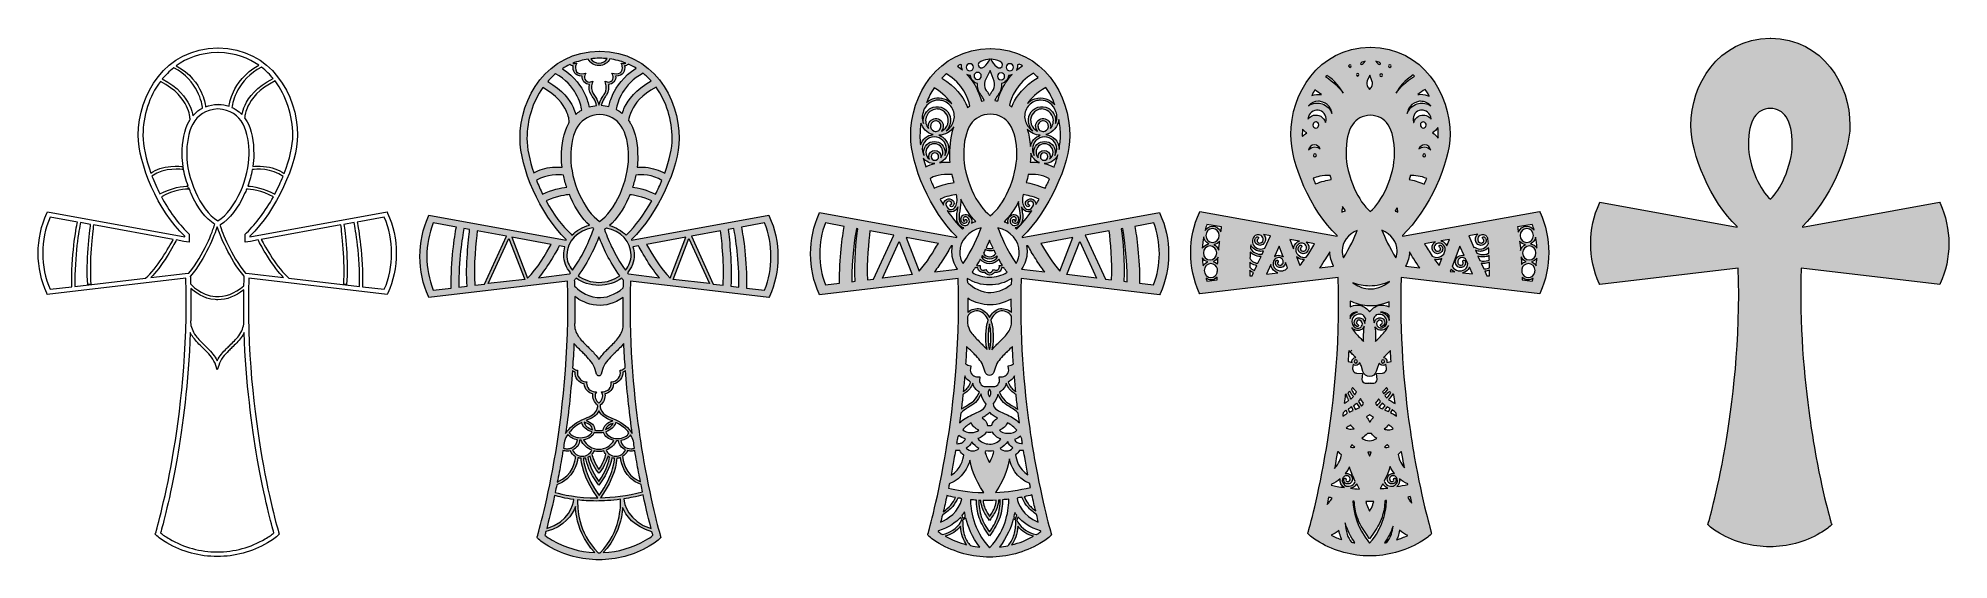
# Model space of a CAD drawing. Header units: millimetres. Extents: x 8 to 1245, y -403 to -66.
import ezdxf

# ---------------------------------------------------------------- set-up
doc = ezdxf.new("R2010")
doc.units = ezdxf.units.MM
doc.header["$MEASUREMENT"] = 0
for name, color, linetype in [('Layer 1', 7, 'Continuous'), ('Layer 2', 7, 'Continuous'), ('Layer 3', 7, 'Continuous'), ('Layer 4', 7, 'Continuous'), ('Layer 5', 7, 'Continuous')]:
    doc.layers.add(name, color=color, linetype=linetype)

msp = doc.modelspace()

# ---------------------------------------------------------------- hatches: boundary and pattern name
at = {"layer": 'Layer 1'}
h = msp.add_hatch(color=4, dxfattribs=at)
h.dxf.hatch_style = 2
edge = h.paths.add_edge_path()
edge.add_spline(control_points=[(1238.9, -173), (1238.9, -173), (1238.6, -172.3), (1238.6, -172.3), (1238.6, -172.3), (1149.8, -188.4), (1149.8, -188.4), (1149.8, -188.2), (1149.8, -188.1), (1149.8, -188), (1149.8, -188), (1149.8, -188), (1149.8, -188), (1166.9, -171.6), (1180.6, -141.2), (1180.6, -122.7), (1180.6, -96.6), (1163.6, -66.7), (1129.3, -66.3), (1129.3, -66.3), (1129.3, -66.2), (1129.3, -66.2), (1129.2, -66.2), (1129.2, -66.3), (1129.2, -66.3), (1129.1, -66.3), (1129.1, -66.2), (1129, -66.2), (1129, -66.2), (1129, -66.3), (1129, -66.3), (1094.7, -66.7), (1077.7, -96.6), (1077.7, -122.7), (1077.7, -141.3), (1090.3, -171.6), (1107.6, -188), (1107.6, -188), (1107.6, -188), (1107.6, -188), (1107.6, -188.1), (1107.6, -188.2), (1107.6, -188.4), (1107.6, -188.4), (1018.8, -172.3), (1018.8, -172.3), (1018.8, -172.3), (1018.5, -173), (1018.5, -173), (1014.7, -181.2), (1012.9, -190), (1012.9, -199), (1012.9, -208.1), (1014.7, -216.8), (1018.4, -224.9), (1018.4, -224.9), (1018.7, -225.6), (1018.7, -225.6), (1018.7, -225.6), (1108.3, -215), (1108.3, -215), (1109.9, -261.4), (1104.6, -303.6), (1099.8, -331), (1094.6, -360.9), (1088.9, -380), (1088.8, -380.1), (1088.8, -380.1), (1088.6, -380.7), (1088.6, -380.7), (1088.6, -380.7), (1089.1, -381.1), (1089.1, -381.1), (1090.7, -382.8), (1093.1, -384.5), (1096.2, -386.3), (1106.2, -392.2), (1117.5, -395.1), (1128.7, -395.1), (1140, -395.1), (1151.2, -392.2), (1161.2, -386.3), (1164.3, -384.5), (1166.7, -382.8), (1168.4, -381.1), (1168.4, -381.1), (1168.8, -380.7), (1168.8, -380.7), (1168.8, -380.7), (1168.6, -380.1), (1168.6, -380.1), (1168.5, -380), (1162.8, -360.9), (1157.6, -331), (1156.6, -325.3), (1155.6, -318.9), (1154.6, -312), (1154.6, -312), (1154.6, -311.9), (1154.6, -311.9), (1150.9, -285.7), (1147.8, -251.6), (1149.1, -215), (1149.1, -215), (1238.7, -225.6), (1238.7, -225.6), (1238.7, -225.6), (1239, -224.9), (1239, -224.9), (1242.7, -216.8), (1244.6, -208.1), (1244.6, -199), (1244.6, -190), (1242.7, -181.2), (1238.9, -173)], knot_values=[0, 0, 0, 0, 1, 1, 1, 2, 2, 2, 3, 3, 3, 4, 4, 4, 5, 5, 5, 6, 6, 6, 7, 7, 7, 8, 8, 8, 9, 9, 9, 10, 10, 10, 11, 11, 11, 12, 12, 12, 13, 13, 13, 14, 14, 14, 15, 15, 15, 16, 16, 16, 17, 17, 17, 18, 18, 18, 19, 19, 19, 20, 20, 20, 21, 21, 21, 22, 22, 22, 23, 23, 23, 24, 24, 24, 25, 25, 25, 26, 26, 26, 27, 27, 27, 28, 28, 28, 29, 29, 29, 30, 30, 30, 31, 31, 31, 32, 32, 32, 33, 33, 33, 34, 34, 34, 35, 35, 35, 36, 36, 36, 37, 37, 37, 38, 38, 38, 38], degree=3, periodic=1)
edge = h.paths.add_edge_path()
edge.add_spline(control_points=[(1138.1, -156.7), (1135.6, -162.4), (1132.4, -167.3), (1129.1, -170.4), (1125.7, -167.3), (1122.5, -162.4), (1120, -156.7), (1116.8, -149.5), (1114.9, -141.4), (1114.9, -135.1), (1114.9, -127.1), (1116.2, -121), (1118.8, -117.1), (1121.1, -113.7), (1124.4, -111.9), (1129.1, -111.6), (1133.7, -111.9), (1137, -113.7), (1139.3, -117.1), (1141.9, -121), (1143.3, -127.1), (1143.3, -135.1), (1143.3, -141.4), (1141.3, -149.5), (1138.1, -156.7)], knot_values=[0, 0, 0, 0, 1, 1, 1, 2, 2, 2, 3, 3, 3, 4, 4, 4, 5, 5, 5, 6, 6, 6, 7, 7, 7, 8, 8, 8, 8], degree=3, periodic=1)
at = {"layer": 'Layer 3'}
h = msp.add_hatch(color=4, dxfattribs=at)
h.dxf.hatch_style = 2
edge = h.paths.add_edge_path()
edge.add_spline(control_points=[(481.3, -181.4), (481.3, -181.4), (481, -180.7), (481, -180.7), (481, -180.7), (392.2, -196.8), (392.2, -196.8), (392.2, -196.6), (392.2, -196.5), (392.2, -196.3), (392.2, -196.3), (392.2, -196.3), (392.2, -196.3), (409.2, -180), (423, -149.6), (423, -131.1), (423, -105), (405.9, -75), (371.6, -74.6), (371.6, -74.6), (371.6, -74.6), (371.6, -74.6), (371.6, -74.6), (371.6, -74.6), (371.5, -74.6), (371.5, -74.6), (371.4, -74.6), (371.4, -74.6), (371.4, -74.6), (371.4, -74.6), (371.4, -74.6), (337.1, -75), (320, -105), (320, -131.1), (320, -149.7), (332.7, -180), (349.9, -196.3), (349.9, -196.3), (349.9, -196.3), (349.9, -196.3), (349.9, -196.5), (349.9, -196.6), (349.9, -196.8), (349.9, -196.8), (261.1, -180.7), (261.1, -180.7), (261.1, -180.7), (260.8, -181.4), (260.8, -181.4), (257.1, -189.6), (255.2, -198.4), (255.2, -207.4), (255.2, -216.5), (257.1, -225.2), (260.7, -233.3), (260.7, -233.3), (261, -234), (261, -234), (261, -234), (350.7, -223.4), (350.7, -223.4), (352.3, -269.8), (346.9, -312), (342.2, -339.4), (336.9, -369.3), (331.2, -388.3), (331.2, -388.5), (331.2, -388.5), (331, -389.1), (331, -389.1), (331, -389.1), (331.4, -389.5), (331.4, -389.5), (333, -391.2), (335.4, -392.9), (338.5, -394.7), (348.6, -400.6), (359.8, -403.5), (371.1, -403.5), (382.3, -403.5), (393.6, -400.6), (403.6, -394.7), (406.7, -392.9), (409.1, -391.2), (410.7, -389.5), (410.7, -389.5), (411.1, -389.1), (411.1, -389.1), (411.1, -389.1), (411, -388.5), (411, -388.5), (410.9, -388.3), (405.2, -369.3), (400, -339.4), (399, -333.7), (398, -327.3), (397, -320.4), (397, -320.4), (397, -320.3), (397, -320.3), (393.3, -294.1), (390.2, -260), (391.5, -223.4), (391.5, -223.4), (481.1, -234), (481.1, -234), (481.1, -234), (481.4, -233.3), (481.4, -233.3), (485.1, -225.2), (486.9, -216.5), (486.9, -207.4), (486.9, -198.4), (485, -189.6), (481.3, -181.4)], knot_values=[0, 0, 0, 0, 1, 1, 1, 2, 2, 2, 3, 3, 3, 4, 4, 4, 5, 5, 5, 6, 6, 6, 7, 7, 7, 8, 8, 8, 9, 9, 9, 10, 10, 10, 11, 11, 11, 12, 12, 12, 13, 13, 13, 14, 14, 14, 15, 15, 15, 16, 16, 16, 17, 17, 17, 18, 18, 18, 19, 19, 19, 20, 20, 20, 21, 21, 21, 22, 22, 22, 23, 23, 23, 24, 24, 24, 25, 25, 25, 26, 26, 26, 27, 27, 27, 28, 28, 28, 29, 29, 29, 30, 30, 30, 31, 31, 31, 32, 32, 32, 33, 33, 33, 34, 34, 34, 35, 35, 35, 36, 36, 36, 37, 37, 37, 38, 38, 38, 38], degree=3, periodic=1)
edge = h.paths.add_edge_path()
edge.add_spline(control_points=[(389.1, -193.1), (389.1, -193.1), (389.1, -193.1), (389.1, -193.1), (389.1, -193.1), (388.6, -193.6), (388.6, -193.6), (385.8, -190.7), (382.1, -188.5), (377.8, -187.4), (382.5, -183.2), (386.9, -177), (390.2, -169.5), (390.5, -168.8), (390.8, -168.2), (391, -167.5), (393.6, -167.7), (399.5, -168.6), (405.3, -171.5), (400.4, -180.1), (394.8, -187.5), (389.1, -193.1)], knot_values=[0, 0, 0, 0, 1, 1, 1, 2, 2, 2, 3, 3, 3, 4, 4, 4, 5, 5, 5, 6, 6, 6, 7, 7, 7, 7], degree=3, periodic=1)
edge = h.paths.add_edge_path()
edge.add_spline(control_points=[(384.9, -281.7), (385.2, -283.2), (384.8, -284.8), (383.7, -286.1), (382.7, -287.5), (381.2, -288.3), (379.7, -288.4), (379.7, -288.4), (378.9, -288.4), (378.9, -288.4), (378.9, -288.4), (379, -289.2), (379, -289.2), (379.1, -290.5), (378.6, -292), (377.6, -293.1), (376.5, -294.2), (375.2, -294.8), (373.8, -294.8), (373.8, -294.8), (372.7, -294.8), (372.7, -294.8), (372.7, -294.8), (373.2, -295.9), (373.2, -295.9), (374.2, -298), (372.8, -300.6), (371, -302.3), (369.3, -300.6), (367.9, -298), (368.9, -295.9), (368.9, -295.9), (369.4, -294.8), (369.4, -294.8), (369.4, -294.8), (368.3, -294.8), (368.3, -294.8), (366.9, -294.8), (365.5, -294.2), (364.5, -293.1), (363.5, -292), (363, -290.5), (363.1, -289.2), (363.1, -289.2), (363.2, -288.4), (363.2, -288.4), (363.2, -288.4), (362.4, -288.4), (362.4, -288.4), (360.9, -288.3), (359.4, -287.5), (358.4, -286.1), (357.3, -284.8), (356.9, -283.2), (357.2, -281.7), (357.2, -281.7), (357.3, -281), (357.3, -281), (357.3, -281), (356.6, -280.8), (356.6, -280.8), (355.7, -280.6), (354.8, -280.1), (354, -279.4), (354.4, -274.3), (354.7, -269), (354.9, -263.6), (356.7, -265.7), (358.6, -267.7), (360.6, -269.5), (361.3, -270.2), (362, -270.9), (362.7, -271.7), (364.9, -273.9), (367.6, -276.9), (368.7, -280.4), (368.7, -280.4), (369.6, -283.5), (369.6, -283.5), (369.8, -284.2), (370.4, -284.6), (371.1, -284.6), (371.1, -284.6), (371.1, -284.6), (371.1, -284.6), (371.7, -284.6), (372.3, -284.2), (372.5, -283.5), (372.5, -283.5), (373.4, -280.4), (373.4, -280.4), (374.5, -276.9), (377.2, -273.9), (379.4, -271.7), (380.1, -271), (380.8, -270.3), (381.5, -269.6), (381.5, -269.6), (381.6, -269.5), (381.6, -269.5), (383.5, -267.7), (385.5, -265.7), (387.2, -263.6), (387.4, -269), (387.7, -274.3), (388.1, -279.4), (387.3, -280.1), (386.4, -280.6), (385.5, -280.8), (385.5, -280.8), (384.8, -281), (384.8, -281), (384.8, -281), (384.9, -281.7), (384.9, -281.7)], knot_values=[0, 0, 0, 0, 1, 1, 1, 2, 2, 2, 3, 3, 3, 4, 4, 4, 5, 5, 5, 6, 6, 6, 7, 7, 7, 8, 8, 8, 9, 9, 9, 10, 10, 10, 11, 11, 11, 12, 12, 12, 13, 13, 13, 14, 14, 14, 15, 15, 15, 16, 16, 16, 17, 17, 17, 18, 18, 18, 19, 19, 19, 20, 20, 20, 21, 21, 21, 22, 22, 22, 23, 23, 23, 24, 24, 24, 25, 25, 25, 26, 26, 26, 27, 27, 27, 28, 28, 28, 29, 29, 29, 30, 30, 30, 31, 31, 31, 32, 32, 32, 33, 33, 33, 34, 34, 34, 35, 35, 35, 36, 36, 36, 37, 37, 37, 38, 38, 38, 38], degree=3, periodic=1)
edge = h.paths.add_edge_path()
edge.add_spline(control_points=[(399.3, -359.6), (389.2, -362.2), (380, -363.2), (372, -363.4), (381.5, -350.5), (382.5, -340.2), (382.6, -337.9), (383.5, -337.8), (384.2, -337.7), (385, -337.4), (385.3, -340.5), (387.3, -350.8), (398.3, -354.9), (398.6, -356.5), (399, -358.1), (399.3, -359.6)], knot_values=[0, 0, 0, 0, 1, 1, 1, 2, 2, 2, 3, 3, 3, 4, 4, 4, 5, 5, 5, 5], degree=3, periodic=1)
edge = h.paths.add_edge_path()
edge.add_spline(control_points=[(343.8, -355.1), (355, -351), (357.1, -340.8), (357.5, -337.5), (358.1, -337.7), (358.8, -337.9), (359.5, -337.9), (359.6, -339.7), (360.6, -350.1), (370.3, -363.5), (357, -363.6), (347.2, -361.3), (342.8, -359.9), (343.1, -358.4), (343.4, -356.7), (343.8, -355.1)], knot_values=[0, 0, 0, 0, 1, 1, 1, 2, 2, 2, 3, 3, 3, 4, 4, 4, 5, 5, 5, 5], degree=3, periodic=1)
edge = h.paths.add_edge_path()
edge.add_spline(control_points=[(371.1, -345.1), (368.2, -340.9), (367, -337.4), (366.5, -335.3), (367.1, -334.6), (367.6, -333.9), (367.9, -333.1), (368.9, -333.4), (370, -333.5), (371.1, -333.5), (372.2, -333.5), (373.2, -333.4), (374.2, -333.1), (374.5, -333.9), (375, -334.6), (375.5, -335.2), (375.1, -337.4), (374, -340.9), (371.1, -345.1)], knot_values=[0, 0, 0, 0, 1, 1, 1, 2, 2, 2, 3, 3, 3, 4, 4, 4, 5, 5, 5, 6, 6, 6, 6], degree=3, periodic=1)
edge = h.paths.add_edge_path()
edge.add_spline(control_points=[(376.8, -336.4), (377.2, -336.6), (377.6, -336.9), (378, -337.1), (377.5, -340.1), (375.9, -345.9), (371, -352.8), (366.1, -346), (364.5, -340.2), (363.9, -337.2), (364.4, -337), (364.8, -336.7), (365.3, -336.4), (365.9, -338.9), (367.3, -342.6), (370.5, -346.8), (370.5, -346.8), (371.1, -347.6), (371.1, -347.6), (371.1, -347.6), (371.7, -346.8), (371.7, -346.8), (374.8, -342.6), (376.2, -338.9), (376.8, -336.4)], knot_values=[0, 0, 0, 0, 1, 1, 1, 2, 2, 2, 3, 3, 3, 4, 4, 4, 5, 5, 5, 6, 6, 6, 7, 7, 7, 8, 8, 8, 8], degree=3, periodic=1)
edge = h.paths.add_edge_path()
edge.add_spline(control_points=[(371.1, -332), (366.7, -332), (362.9, -329.5), (361.1, -325.9), (364.5, -325.4), (367.2, -323.5), (368, -321.2), (369, -321.4), (369.9, -321.5), (370.9, -321.5), (372, -321.5), (373, -321.4), (374, -321.2), (374.7, -323.7), (377.4, -325.7), (380.8, -326.3), (378.9, -329.7), (375.2, -332), (371.1, -332)], knot_values=[0, 0, 0, 0, 1, 1, 1, 2, 2, 2, 3, 3, 3, 4, 4, 4, 5, 5, 5, 6, 6, 6, 6], degree=3, periodic=1)
edge = h.paths.add_edge_path()
edge.add_spline(control_points=[(361.5, -314.6), (364.6, -315.3), (366.8, -317.2), (366.9, -319.4), (364, -318.5), (362, -316.7), (361.5, -314.6)], knot_values=[0, 0, 0, 0, 1, 1, 1, 2, 2, 2, 2], degree=3, periodic=1)
edge = h.paths.add_edge_path()
edge.add_spline(control_points=[(366.6, -320.8), (365.7, -323), (362.7, -324.6), (359.1, -324.6), (355.7, -324.6), (352.9, -323.1), (351.8, -321.2), (353.9, -318.6), (356.7, -316.3), (360, -314.7), (360.5, -317.4), (363.1, -319.8), (366.6, -320.8)], knot_values=[0, 0, 0, 0, 1, 1, 1, 2, 2, 2, 3, 3, 3, 4, 4, 4, 4], degree=3, periodic=1)
edge = h.paths.add_edge_path()
edge.add_spline(control_points=[(359.1, -326.1), (359.2, -326.1), (359.4, -326.1), (359.5, -326.1), (360.9, -329.1), (363.4, -331.5), (366.5, -332.7), (365.5, -334.9), (363.1, -336.5), (360.3, -336.5), (357.4, -336.5), (354.9, -334.8), (354, -332.5), (356.7, -331.4), (358.6, -328.9), (358.6, -326.1), (358.8, -326.1), (359, -326.1), (359.1, -326.1)], knot_values=[0, 0, 0, 0, 1, 1, 1, 2, 2, 2, 3, 3, 3, 4, 4, 4, 5, 5, 5, 6, 6, 6, 6], degree=3, periodic=1)
edge = h.paths.add_edge_path()
edge.add_spline(control_points=[(361, -337.9), (361.5, -337.9), (362, -337.8), (362.4, -337.7), (363.1, -341.1), (365, -347.2), (370.4, -354.5), (370.4, -354.5), (371, -355.3), (371, -355.3), (371, -355.3), (371.6, -354.5), (371.6, -354.5), (377, -347.2), (378.8, -341), (379.4, -337.6), (380, -337.8), (380.6, -337.9), (381.1, -337.9), (381.1, -338.9), (380.8, -341.3), (379.8, -344.8), (378.7, -348.8), (376.2, -355), (371.2, -362), (362.2, -349.6), (361.1, -339.7), (361, -337.9)], knot_values=[0, 0, 0, 0, 1, 1, 1, 2, 2, 2, 3, 3, 3, 4, 4, 4, 5, 5, 5, 6, 6, 6, 7, 7, 7, 8, 8, 8, 9, 9, 9, 9], degree=3, periodic=1)
edge = h.paths.add_edge_path()
edge.add_spline(control_points=[(381.9, -336.5), (379, -336.5), (376.6, -334.9), (375.7, -332.7), (378.6, -331.5), (381, -329.3), (382.4, -326.5), (382.6, -326.5), (382.9, -326.6), (383.1, -326.6), (383.3, -326.6), (383.6, -326.5), (383.8, -326.5), (384, -329.1), (385.7, -331.3), (388.2, -332.4), (387.3, -334.8), (384.8, -336.5), (381.9, -336.5)], knot_values=[0, 0, 0, 0, 1, 1, 1, 2, 2, 2, 3, 3, 3, 4, 4, 4, 5, 5, 5, 6, 6, 6, 6], degree=3, periodic=1)
edge = h.paths.add_edge_path()
edge.add_spline(control_points=[(383.1, -325.1), (379.3, -325.1), (376.1, -323.2), (375.5, -320.8), (378.8, -319.7), (381.2, -317.5), (381.8, -314.9), (382, -314.9), (382.3, -314.9), (382.5, -314.9), (385.8, -316.6), (388.5, -318.8), (390.5, -321.4), (389.6, -323.5), (386.6, -325.1), (383.1, -325.1)], knot_values=[0, 0, 0, 0, 1, 1, 1, 2, 2, 2, 3, 3, 3, 4, 4, 4, 5, 5, 5, 5], degree=3, periodic=1)
edge = h.paths.add_edge_path()
edge.add_spline(control_points=[(375.4, -319.2), (375.8, -317.4), (377.7, -315.9), (380.2, -315.3), (379.5, -317), (377.8, -318.4), (375.4, -319.2)], knot_values=[0, 0, 0, 0, 1, 1, 1, 2, 2, 2, 2], degree=3, periodic=1)
edge = h.paths.add_edge_path()
edge.add_spline(control_points=[(373.9, -319.7), (372.9, -319.9), (372, -320), (370.9, -320), (370, -320), (369.2, -319.9), (368.4, -319.7), (368.4, -319.6), (368.4, -319.6), (368.4, -319.5), (368.4, -316.8), (366.1, -314.5), (362.8, -313.4), (364.5, -312.7), (366.3, -312), (367.9, -310.9), (369.1, -310), (370.3, -308.8), (371.1, -307.3), (371.8, -308.8), (373, -310), (374.2, -310.9), (375.8, -312), (377.6, -312.7), (379.3, -313.5), (379.6, -313.6), (379.8, -313.7), (380, -313.7), (376.6, -314.6), (374, -316.9), (373.9, -319.7)], knot_values=[0, 0, 0, 0, 1, 1, 1, 2, 2, 2, 3, 3, 3, 4, 4, 4, 5, 5, 5, 6, 6, 6, 7, 7, 7, 8, 8, 8, 9, 9, 9, 10, 10, 10, 10], degree=3, periodic=1)
edge = h.paths.add_edge_path()
edge.add_spline(control_points=[(355.4, -250.1), (355.5, -244.5), (355.5, -238.9), (355.4, -233.3), (358.6, -235.7), (363.5, -238.4), (369.6, -238.9), (375.4, -239.4), (381.1, -237.7), (386.7, -234), (386.6, -239.3), (386.7, -244.7), (386.8, -250.1), (386.7, -250.2), (386.7, -250.4), (386.7, -250.6), (386.8, -250.7), (386.8, -250.7), (386.8, -250.8), (386.8, -250.8), (386.8, -252.2), (386.8, -252.2), (386.7, -254.6), (385.6, -257.3), (383.8, -259.8), (382.2, -262), (380.1, -264), (378.1, -265.9), (378.1, -265.9), (378.1, -266), (378.1, -266), (377.3, -266.7), (376.6, -267.4), (375.9, -268.1), (374.4, -269.7), (372.6, -271.6), (371.1, -273.9), (369.6, -271.6), (367.8, -269.7), (366.3, -268.1), (365.5, -267.4), (364.8, -266.7), (364, -265.9), (362, -264), (360, -262), (358.4, -259.8), (356.5, -257.2), (355.4, -254.6), (355.3, -252.1), (355.3, -252.1), (355.3, -251.8), (355.3, -251.8), (355.3, -251.5), (355.3, -251.2), (355.3, -250.9), (355.4, -250.8), (355.4, -250.7), (355.4, -250.6), (355.4, -250.4), (355.4, -250.3), (355.4, -250.1)], knot_values=[0, 0, 0, 0, 1, 1, 1, 2, 2, 2, 3, 3, 3, 4, 4, 4, 5, 5, 5, 6, 6, 6, 7, 7, 7, 8, 8, 8, 9, 9, 9, 10, 10, 10, 11, 11, 11, 12, 12, 12, 13, 13, 13, 14, 14, 14, 15, 15, 15, 16, 16, 16, 17, 17, 17, 18, 18, 18, 19, 19, 19, 20, 20, 20, 20], degree=3, periodic=1)
edge = h.paths.add_edge_path()
edge.add_spline(control_points=[(370, -233.9), (362.2, -233.3), (356.7, -228), (355.3, -226.5), (355.2, -225.5), (355.2, -224.4), (355.2, -223.3), (355.2, -223.3), (355.1, -222.9), (355.1, -222.9), (355.6, -222.4), (356, -221.9), (356.3, -221.4), (360.3, -224.3), (365.5, -226.1), (371.1, -226.1), (376.7, -226.1), (381.8, -224.3), (385.8, -221.4), (386.2, -221.9), (386.6, -222.4), (387, -222.9), (387, -222.9), (387, -223.3), (387, -223.3), (386.9, -224.7), (386.9, -226.2), (386.8, -227.7), (381.3, -232.3), (375.6, -234.4), (370, -233.9)], knot_values=[0, 0, 0, 0, 1, 1, 1, 2, 2, 2, 3, 3, 3, 4, 4, 4, 5, 5, 5, 6, 6, 6, 7, 7, 7, 8, 8, 8, 9, 9, 9, 10, 10, 10, 10], degree=3, periodic=1)
edge = h.paths.add_edge_path()
edge.add_spline(control_points=[(371.1, -224.1), (365.9, -224.1), (361.2, -222.5), (357.6, -219.8), (364.2, -211), (368.6, -201), (371.1, -194.7), (373.5, -201), (377.9, -211), (384.6, -219.8), (380.9, -222.5), (376.2, -224.1), (371.1, -224.1)], knot_values=[0, 0, 0, 0, 1, 1, 1, 2, 2, 2, 3, 3, 3, 4, 4, 4, 4], degree=3, periodic=1)
edge = h.paths.add_edge_path()
edge.add_spline(control_points=[(358.3, -167), (354.9, -159.3), (352.8, -150.5), (352.8, -143.6), (352.8, -125.6), (359.1, -116.2), (371.5, -115.6), (383.9, -116.2), (390.2, -125.6), (390.2, -143.6), (390.2, -150.5), (388.2, -159.3), (384.7, -167), (381.1, -175.1), (376.5, -181.3), (371.5, -184.7), (366.6, -181.3), (361.9, -175.1), (358.3, -167)], knot_values=[0, 0, 0, 0, 1, 1, 1, 2, 2, 2, 3, 3, 3, 4, 4, 4, 5, 5, 5, 6, 6, 6, 6], degree=3, periodic=1)
edge = h.paths.add_edge_path()
edge.add_spline(control_points=[(367.7, -189.3), (366, -194.2), (361.5, -206.1), (353.9, -216.3), (351.6, -213.5), (350.3, -210), (350.3, -206.3), (350.3, -197.6), (357.5, -190.4), (367, -188.8), (367.2, -189), (367.5, -189.2), (367.7, -189.3)], knot_values=[0, 0, 0, 0, 1, 1, 1, 2, 2, 2, 3, 3, 3, 4, 4, 4, 4], degree=3, periodic=1)
edge = h.paths.add_edge_path()
edge.add_spline(control_points=[(374.6, -189.8), (375, -189.6), (375.4, -189.3), (375.9, -189), (385, -190.8), (391.9, -197.9), (391.9, -206.3), (391.9, -210), (390.5, -213.5), (388.2, -216.3), (380.9, -206.3), (376.3, -194.7), (374.6, -189.8)], knot_values=[0, 0, 0, 0, 1, 1, 1, 2, 2, 2, 3, 3, 3, 4, 4, 4, 4], degree=3, periodic=1)
edge = h.paths.add_edge_path()
edge.add_spline(control_points=[(409.9, -162.6), (409.2, -164.1), (408.5, -165.6), (407.7, -167.1), (402.2, -164.3), (396.5, -163), (392.8, -162.6), (393.7, -160), (394.4, -157.3), (395, -154.7), (398.2, -154.4), (406.1, -154.3), (411.8, -158.3), (411.2, -159.8), (410.6, -161.2), (409.9, -162.6)], knot_values=[0, 0, 0, 0, 1, 1, 1, 2, 2, 2, 3, 3, 3, 4, 4, 4, 5, 5, 5, 5], degree=3, periodic=1)
edge = h.paths.add_edge_path()
edge.add_spline(control_points=[(408, -97.9), (414.7, -107.2), (418.5, -119.2), (418.5, -131.1), (418.5, -137.2), (416.8, -145.1), (413.7, -153.5), (410.2, -151.5), (406, -150.2), (401.1, -149.7), (399.9, -149.6), (398.7, -149.6), (397.6, -149.6), (397, -149.6), (396.4, -149.6), (395.8, -149.6), (396.1, -147.5), (396.2, -145.5), (396.2, -143.6), (396.2, -134.5), (394.7, -127.2), (391.7, -121.7), (391.3, -120.9), (390.8, -120.1), (390.3, -119.4), (390.5, -117.8), (391, -115.6), (392.3, -113), (394.3, -108.8), (398.6, -102.8), (408, -97.9)], knot_values=[0, 0, 0, 0, 1, 1, 1, 2, 2, 2, 3, 3, 3, 4, 4, 4, 5, 5, 5, 6, 6, 6, 7, 7, 7, 8, 8, 8, 9, 9, 9, 10, 10, 10, 10], degree=3, periodic=1)
edge = h.paths.add_edge_path()
edge.add_spline(control_points=[(404.9, -93.9), (394.8, -99.4), (390, -106.2), (387.7, -110.9), (387.1, -112.2), (386.6, -113.5), (386.2, -114.9), (385.5, -114.3), (384.7, -113.7), (384, -113.2), (383.4, -112.9), (382.8, -112.5), (382.2, -112.2), (383.1, -107.5), (386.6, -95.9), (399.7, -88.9), (401.5, -90.4), (403.3, -92.1), (404.9, -93.9)], knot_values=[0, 0, 0, 0, 1, 1, 1, 2, 2, 2, 3, 3, 3, 4, 4, 4, 5, 5, 5, 6, 6, 6, 6], degree=3, periodic=1)
edge = h.paths.add_edge_path()
edge.add_spline(control_points=[(390.1, -83), (391.9, -83.8), (393.6, -84.7), (395.2, -85.7), (386.8, -90.8), (382.4, -97.6), (380.1, -102.5), (378.7, -105.6), (377.9, -108.3), (377.5, -110.4), (375.9, -110), (374.3, -109.8), (372.6, -109.6), (373, -108.1), (373.5, -106.6), (374.4, -105.3), (374.6, -104.9), (374.8, -104.6), (375.1, -104.2), (375.5, -103.7), (375.8, -103.2), (376.1, -102.7), (377.3, -100.7), (377.6, -98.3), (377.2, -96.1), (378.5, -96.1), (379.9, -95.5), (380.8, -94.5), (381.7, -93.5), (382.1, -92.1), (381.8, -90.7), (384.5, -90.8), (386, -89.8), (386.7, -88.8), (387.8, -87.3), (387.9, -85.4), (387.7, -84.1), (388.5, -84), (389.3, -83.7), (389.9, -83.2), (390, -83.2), (390.1, -83.1), (390.1, -83)], knot_values=[0, 0, 0, 0, 1, 1, 1, 2, 2, 2, 3, 3, 3, 4, 4, 4, 5, 5, 5, 6, 6, 6, 7, 7, 7, 8, 8, 8, 9, 9, 9, 10, 10, 10, 11, 11, 11, 12, 12, 12, 13, 13, 13, 14, 14, 14, 14], degree=3, periodic=1)
edge = h.paths.add_edge_path()
edge.add_spline(control_points=[(371.4, -79.1), (371.4, -79.1), (371.5, -79.1), (371.5, -79.1), (371.5, -79.1), (371.6, -79.1), (371.6, -79.1), (373.3, -79.2), (374.9, -79.3), (376.5, -79.4), (375.5, -81.2), (373.5, -82.4), (371.1, -82.4), (368.8, -82.4), (366.8, -81.2), (365.8, -79.5), (367.7, -79.3), (369.5, -79.2), (371.4, -79.1)], knot_values=[0, 0, 0, 0, 1, 1, 1, 2, 2, 2, 3, 3, 3, 4, 4, 4, 5, 5, 5, 6, 6, 6, 6], degree=3, periodic=1)
edge = h.paths.add_edge_path()
edge.add_spline(control_points=[(364.2, -79.7), (365.4, -82.2), (368, -83.9), (371.1, -83.9), (374.3, -83.9), (377, -82.1), (378.1, -79.6), (381.7, -80.1), (385.2, -81), (388.5, -82.3), (387.9, -82.6), (387.4, -82.7), (386.8, -82.6), (386.8, -82.6), (385.4, -82.4), (385.4, -82.4), (385.4, -82.4), (386, -83.7), (386, -83.7), (386.3, -84.2), (386.6, -86.4), (385.5, -87.9), (384.7, -89), (383.1, -89.5), (380.9, -89.1), (380.9, -89.1), (379.5, -88.9), (379.5, -88.9), (379.5, -88.9), (380.1, -90.2), (380.1, -90.2), (380.6, -91.3), (380.4, -92.6), (379.6, -93.5), (378.8, -94.4), (377.5, -94.8), (376.4, -94.4), (376.4, -94.4), (375, -94), (375, -94), (375, -94), (375.4, -95.4), (375.4, -95.4), (376.2, -97.5), (376, -100), (374.8, -101.9), (374.6, -102.4), (374.2, -102.8), (373.9, -103.3), (373.6, -103.7), (373.4, -104.1), (373.1, -104.5), (372.1, -106), (371.5, -107.8), (371.1, -109.5), (370.6, -107.8), (370, -106), (369, -104.5), (368.8, -104.1), (368.5, -103.7), (368.2, -103.3), (367.9, -102.8), (367.6, -102.4), (367.3, -101.9), (366.2, -100), (365.9, -97.5), (366.7, -95.4), (366.7, -95.4), (367.2, -94), (367.2, -94), (367.2, -94), (365.7, -94.4), (365.7, -94.4), (364.6, -94.8), (363.3, -94.4), (362.5, -93.5), (361.7, -92.6), (361.5, -91.3), (362, -90.2), (362, -90.2), (362.6, -88.9), (362.6, -88.9), (362.6, -88.9), (361.2, -89.1), (361.2, -89.1), (359, -89.5), (357.5, -89), (356.6, -87.9), (355.5, -86.4), (355.8, -84.2), (356.1, -83.7), (356.1, -83.7), (356.7, -82.4), (356.7, -82.4), (356.7, -82.4), (355.3, -82.6), (355.3, -82.6), (354.9, -82.7), (354.5, -82.6), (354.1, -82.5), (357.3, -81.2), (360.7, -80.3), (364.2, -79.7)], knot_values=[0, 0, 0, 0, 1, 1, 1, 2, 2, 2, 3, 3, 3, 4, 4, 4, 5, 5, 5, 6, 6, 6, 7, 7, 7, 8, 8, 8, 9, 9, 9, 10, 10, 10, 11, 11, 11, 12, 12, 12, 13, 13, 13, 14, 14, 14, 15, 15, 15, 16, 16, 16, 17, 17, 17, 18, 18, 18, 19, 19, 19, 20, 20, 20, 21, 21, 21, 22, 22, 22, 23, 23, 23, 24, 24, 24, 25, 25, 25, 26, 26, 26, 27, 27, 27, 28, 28, 28, 29, 29, 29, 30, 30, 30, 31, 31, 31, 32, 32, 32, 33, 33, 33, 34, 34, 34, 34], degree=3, periodic=1)
edge = h.paths.add_edge_path()
edge.add_spline(control_points=[(352.3, -83.3), (353, -83.7), (353.7, -84), (354.4, -84.1), (354.2, -85.4), (354.3, -87.3), (355.4, -88.8), (356.2, -89.8), (357.6, -90.8), (360.3, -90.7), (360.1, -92.1), (360.5, -93.5), (361.4, -94.5), (362.3, -95.5), (363.6, -96.1), (364.9, -96.1), (364.5, -98.3), (364.8, -100.7), (366, -102.7), (366.3, -103.2), (366.7, -103.7), (367, -104.2), (367.3, -104.6), (367.5, -104.9), (367.8, -105.3), (368.6, -106.6), (369.2, -108.2), (369.6, -109.7), (367.9, -109.9), (366.2, -110.2), (364.7, -110.7), (364.3, -108.6), (363.5, -105.8), (362, -102.5), (359.8, -97.7), (355.5, -91.1), (347.4, -86), (349, -85), (350.6, -84.1), (352.3, -83.3)], knot_values=[0, 0, 0, 0, 1, 1, 1, 2, 2, 2, 3, 3, 3, 4, 4, 4, 5, 5, 5, 6, 6, 6, 7, 7, 7, 8, 8, 8, 9, 9, 9, 10, 10, 10, 11, 11, 11, 12, 12, 12, 13, 13, 13, 13], degree=3, periodic=1)
edge = h.paths.add_edge_path()
edge.add_spline(control_points=[(343, -89.2), (356.2, -96.5), (359.3, -108.5), (360, -112.7), (359.7, -112.9), (359.3, -113), (359, -113.2), (358, -113.9), (357, -114.7), (356.1, -115.5), (355.7, -114), (355.1, -112.4), (354.4, -110.9), (352.2, -106.3), (347.6, -99.7), (337.9, -94.2), (339.5, -92.4), (341.2, -90.7), (343, -89.2)], knot_values=[0, 0, 0, 0, 1, 1, 1, 2, 2, 2, 3, 3, 3, 4, 4, 4, 5, 5, 5, 6, 6, 6, 6], degree=3, periodic=1)
edge = h.paths.add_edge_path()
edge.add_spline(control_points=[(324.5, -131.1), (324.5, -119.4), (328.2, -107.5), (334.7, -98.2), (343.7, -103.1), (347.9, -108.9), (349.8, -113), (351.5, -116.5), (351.9, -119.4), (351.9, -120.6), (351.7, -121), (351.5, -121.3), (351.3, -121.7), (348.3, -127.2), (346.8, -134.5), (346.8, -143.6), (346.8, -145.5), (347, -147.5), (347.2, -149.7), (345.7, -149.6), (343.5, -149.5), (341, -149.7), (336.4, -150.1), (332.3, -151.3), (328.9, -153.3), (326.1, -145), (324.5, -137.2), (324.5, -131.1)], knot_values=[0, 0, 0, 0, 1, 1, 1, 2, 2, 2, 3, 3, 3, 4, 4, 4, 5, 5, 5, 6, 6, 6, 7, 7, 7, 8, 8, 8, 9, 9, 9, 9], degree=3, periodic=1)
edge = h.paths.add_edge_path()
edge.add_spline(control_points=[(332.6, -162.7), (331.9, -161.2), (331.3, -159.7), (330.7, -158.1), (337, -153.9), (345.8, -154.5), (348.1, -154.8), (348.6, -157.3), (349.3, -160), (350.2, -162.6), (346.6, -162.9), (340.5, -164.1), (334.6, -167), (333.9, -165.6), (333.3, -164.2), (332.6, -162.7)], knot_values=[0, 0, 0, 0, 1, 1, 1, 2, 2, 2, 3, 3, 3, 4, 4, 4, 5, 5, 5, 5], degree=3, periodic=1)
edge = h.paths.add_edge_path()
edge.add_spline(control_points=[(336.9, -171.4), (343.7, -168.1), (350.4, -167.5), (352, -167.4), (352.3, -168.1), (352.5, -168.8), (352.8, -169.5), (356.1, -176.9), (360.4, -183), (365, -187.2), (360.5, -188.3), (356.5, -190.5), (353.6, -193.6), (353.6, -193.6), (353, -193), (353, -193), (347.2, -187.6), (341.7, -180.1), (336.9, -171.4)], knot_values=[0, 0, 0, 0, 1, 1, 1, 2, 2, 2, 3, 3, 3, 4, 4, 4, 5, 5, 5, 6, 6, 6, 6], degree=3, periodic=1)
edge = h.paths.add_edge_path()
edge.add_spline(control_points=[(275.5, -227.8), (275.5, -227.8), (263.9, -229.1), (263.9, -229.1), (261.1, -222.2), (259.7, -214.9), (259.7, -207.4), (259.7, -199.9), (261.1, -192.6), (263.9, -185.7), (263.9, -185.7), (278.8, -188.5), (278.8, -188.5), (277.6, -194.6), (275.2, -209.9), (275.5, -227.8)], knot_values=[0, 0, 0, 0, 1, 1, 1, 2, 2, 2, 3, 3, 3, 4, 4, 4, 5, 5, 5, 5], degree=3, periodic=1)
edge = h.paths.add_edge_path()
edge.add_spline(control_points=[(285.7, -226.6), (285.7, -226.6), (280.5, -227.2), (280.5, -227.2), (280.2, -209.9), (282.6, -195.2), (283.7, -189.3), (283.7, -189.3), (287.4, -190), (287.4, -190), (286.6, -196.6), (284.8, -213.1), (285.7, -226.6)], knot_values=[0, 0, 0, 0, 1, 1, 1, 2, 2, 2, 3, 3, 3, 4, 4, 4, 4], degree=3, periodic=1)
edge = h.paths.add_edge_path()
edge.add_spline(control_points=[(290.7, -226), (289.9, -213.1), (291.5, -197.4), (292.3, -190.9), (292.3, -190.9), (311.2, -194.3), (311.2, -194.3), (311.2, -194.3), (297.1, -225.2), (297.1, -225.2), (297.1, -225.2), (290.7, -226), (290.7, -226)], knot_values=[0, 0, 0, 0, 1, 1, 1, 2, 2, 2, 3, 3, 3, 4, 4, 4, 4], degree=3, periodic=1)
h.paths.add_polyline_path([(299.4, -224.9), (312.8, -195.7), (323.1, -222.2)])
edge = h.paths.add_edge_path()
edge.add_spline(control_points=[(324.9, -221.3), (324.9, -221.3), (314.6, -194.9), (314.6, -194.9), (314.6, -194.9), (340.2, -199.6), (340.2, -199.6), (337.3, -204.9), (331, -215.7), (324.9, -221.3)], knot_values=[0, 0, 0, 0, 1, 1, 1, 2, 2, 2, 3, 3, 3, 3], degree=3, periodic=1)
edge = h.paths.add_edge_path()
edge.add_spline(control_points=[(332, -221.1), (334.5, -218.2), (337.1, -214.4), (339.9, -210), (342.3, -206.2), (344.3, -202.7), (345.4, -200.5), (345.4, -200.5), (349, -201.2), (349, -201.2), (348.5, -202.8), (348.3, -204.5), (348.3, -206.3), (348.3, -210.6), (349.9, -214.7), (352.7, -218), (352.5, -218.2), (352.3, -218.5), (352.1, -218.7), (352.1, -218.7), (332, -221.1), (332, -221.1)], knot_values=[0, 0, 0, 0, 1, 1, 1, 2, 2, 2, 3, 3, 3, 4, 4, 4, 5, 5, 5, 6, 6, 6, 7, 7, 7, 7], degree=3, periodic=1)
edge = h.paths.add_edge_path()
edge.add_spline(control_points=[(353.9, -281.2), (354.4, -281.6), (355, -281.9), (355.6, -282.1), (355.5, -283.8), (356, -285.6), (357.2, -287.1), (358.4, -288.5), (359.9, -289.5), (361.6, -289.8), (361.7, -291.3), (362.3, -292.9), (363.4, -294.1), (364.5, -295.2), (365.8, -296), (367.2, -296.2), (366.6, -298.9), (368.1, -301.7), (370.2, -303.5), (370.2, -303.5), (370.2, -303.5), (370.2, -303.5), (370.2, -303.7), (370.2, -303.9), (370.3, -304.1), (370.3, -304.1), (370.3, -304.1), (370.3, -304.2), (370.3, -304.2), (370.3, -304.3), (370.3, -304.3), (370.3, -306.6), (368.6, -308.5), (367, -309.7), (365.6, -310.7), (363.9, -311.4), (362.2, -312.1), (361.5, -312.4), (360.8, -312.7), (360.1, -313), (355.5, -315.1), (351.9, -318.1), (349.5, -321.8), (351.2, -310.1), (352.8, -296.3), (353.9, -281.2)], knot_values=[0, 0, 0, 0, 1, 1, 1, 2, 2, 2, 3, 3, 3, 4, 4, 4, 5, 5, 5, 6, 6, 6, 7, 7, 7, 8, 8, 8, 9, 9, 9, 10, 10, 10, 11, 11, 11, 12, 12, 12, 13, 13, 13, 14, 14, 14, 15, 15, 15, 15], degree=3, periodic=1)
edge = h.paths.add_edge_path()
edge.add_spline(control_points=[(348.8, -326.7), (349.3, -325.2), (350, -323.8), (350.9, -322.4), (352.1, -324.2), (354.4, -325.5), (357.1, -325.9), (357.1, -325.9), (357.1, -325.9), (357.1, -326), (357.1, -328.1), (355.7, -330.1), (353.7, -331), (353.4, -331.2), (353.1, -331.3), (352.7, -331.4), (352, -331.6), (351.3, -331.7), (350.5, -331.7), (349.6, -331.7), (348.8, -331.6), (348.1, -331.3), (348.3, -329.8), (348.5, -328.3), (348.8, -326.7)], knot_values=[0, 0, 0, 0, 1, 1, 1, 2, 2, 2, 3, 3, 3, 4, 4, 4, 5, 5, 5, 6, 6, 6, 7, 7, 7, 8, 8, 8, 8], degree=3, periodic=1)
edge = h.paths.add_edge_path()
edge.add_spline(control_points=[(347.8, -332.8), (348.7, -333.1), (349.6, -333.2), (350.5, -333.2), (351.2, -333.2), (351.9, -333.2), (352.6, -333), (353.2, -334.6), (354.4, -336), (356, -336.9), (355.9, -339.1), (354.5, -349.1), (344.1, -353.3), (344.9, -349.2), (345.8, -344.8), (346.6, -340.1), (347, -337.9), (347.4, -335.4), (347.8, -332.8)], knot_values=[0, 0, 0, 0, 1, 1, 1, 2, 2, 2, 3, 3, 3, 4, 4, 4, 5, 5, 5, 6, 6, 6, 6], degree=3, periodic=1)
edge = h.paths.add_edge_path()
edge.add_spline(control_points=[(342.4, -361.9), (345, -362.7), (349.2, -363.8), (354.8, -364.5), (354.4, -368), (351.8, -378.8), (337.3, -383.3), (338.5, -378.5), (340.4, -371.2), (342.4, -361.9)], knot_values=[0, 0, 0, 0, 1, 1, 1, 2, 2, 2, 3, 3, 3, 3], degree=3, periodic=1)
edge = h.paths.add_edge_path()
edge.add_spline(control_points=[(340.8, -390.8), (338.9, -389.7), (337.3, -388.7), (336.1, -387.7), (336.3, -387), (336.5, -386.2), (336.7, -385.3), (349, -382), (353.9, -374.3), (355.8, -369.1), (355.9, -371), (356.2, -373.4), (356.7, -376), (358, -382.2), (361, -391), (368.4, -398.9), (358.7, -398.5), (349.2, -395.7), (340.8, -390.8)], knot_values=[0, 0, 0, 0, 1, 1, 1, 2, 2, 2, 3, 3, 3, 4, 4, 4, 5, 5, 5, 6, 6, 6, 6], degree=3, periodic=1)
edge = h.paths.add_edge_path()
edge.add_spline(control_points=[(371.1, -399), (370.9, -399), (370.7, -399), (370.5, -399), (357.4, -385.8), (357.1, -369.5), (357.3, -364.8), (360.7, -365.2), (364.7, -365.5), (369.2, -365.5), (373.9, -365.5), (379.2, -365.2), (385, -364.4), (385.2, -368.5), (385.3, -385.4), (371.8, -399), (371.5, -399), (371.3, -399), (371.1, -399)], knot_values=[0, 0, 0, 0, 1, 1, 1, 2, 2, 2, 3, 3, 3, 4, 4, 4, 5, 5, 5, 6, 6, 6, 6], degree=3, periodic=1)
edge = h.paths.add_edge_path()
edge.add_spline(control_points=[(406, -387.7), (404.8, -388.7), (403.2, -389.7), (401.3, -390.8), (393, -395.7), (383.6, -398.5), (373.9, -398.9), (381.3, -391), (384.3, -382.2), (385.6, -376), (386, -373.6), (386.3, -371.4), (386.4, -369.6), (388.5, -374.9), (393.5, -382.1), (405.4, -385.4), (405.6, -386.3), (405.9, -387), (406, -387.7)], knot_values=[0, 0, 0, 0, 1, 1, 1, 2, 2, 2, 3, 3, 3, 4, 4, 4, 5, 5, 5, 6, 6, 6, 6], degree=3, periodic=1)
edge = h.paths.add_edge_path()
edge.add_spline(control_points=[(387.1, -364.1), (391.1, -363.5), (395.3, -362.7), (399.7, -361.6), (401.7, -371), (403.6, -378.5), (404.9, -383.3), (389.7, -378.7), (387.5, -367.1), (387.1, -364.1)], knot_values=[0, 0, 0, 0, 1, 1, 1, 2, 2, 2, 3, 3, 3, 3], degree=3, periodic=1)
edge = h.paths.add_edge_path()
edge.add_spline(control_points=[(395.5, -340.1), (396.3, -344.8), (397.2, -349.1), (398, -353.2), (387.6, -348.7), (386.5, -338.5), (386.4, -336.7), (387.9, -335.8), (389, -334.5), (389.6, -332.9), (390.3, -333.1), (391.1, -333.2), (391.9, -333.2), (392.7, -333.2), (393.6, -333.1), (394.3, -332.9), (394.7, -335.5), (395.1, -337.9), (395.5, -340.1)], knot_values=[0, 0, 0, 0, 1, 1, 1, 2, 2, 2, 3, 3, 3, 4, 4, 4, 5, 5, 5, 6, 6, 6, 6], degree=3, periodic=1)
edge = h.paths.add_edge_path()
edge.add_spline(control_points=[(394.1, -331.4), (393.4, -331.6), (392.7, -331.7), (391.9, -331.7), (388.4, -331.7), (385.5, -329.4), (385.3, -326.4), (388, -325.9), (390.3, -324.6), (391.5, -322.8), (392.3, -324), (392.9, -325.4), (393.4, -326.8), (393.6, -328.4), (393.8, -329.9), (394.1, -331.4)], knot_values=[0, 0, 0, 0, 1, 1, 1, 2, 2, 2, 3, 3, 3, 4, 4, 4, 5, 5, 5, 5], degree=3, periodic=1)
edge = h.paths.add_edge_path()
edge.add_spline(control_points=[(392.6, -321.8), (390.3, -318.2), (386.6, -315.1), (382, -313), (381.3, -312.7), (380.6, -312.4), (379.9, -312.1), (378.2, -311.4), (376.5, -310.7), (375.1, -309.7), (373.5, -308.5), (371.8, -306.6), (371.8, -304.3), (371.8, -304.3), (371.8, -304.2), (371.8, -304.2), (371.8, -304.1), (371.8, -304.1), (371.8, -304), (371.9, -303.9), (371.9, -303.7), (371.9, -303.5), (371.9, -303.5), (371.9, -303.5), (371.9, -303.5), (374, -301.7), (375.5, -298.9), (374.9, -296.2), (376.3, -296), (377.6, -295.2), (378.7, -294.1), (379.8, -292.9), (380.4, -291.3), (380.5, -289.8), (382.2, -289.5), (383.7, -288.5), (384.9, -287.1), (386, -285.6), (386.6, -283.8), (386.5, -282.1), (387.1, -281.9), (387.7, -281.6), (388.2, -281.2), (389.4, -296.3), (391, -310.1), (392.6, -321.8)], knot_values=[0, 0, 0, 0, 1, 1, 1, 2, 2, 2, 3, 3, 3, 4, 4, 4, 5, 5, 5, 6, 6, 6, 7, 7, 7, 8, 8, 8, 9, 9, 9, 10, 10, 10, 11, 11, 11, 12, 12, 12, 13, 13, 13, 14, 14, 14, 15, 15, 15, 15], degree=3, periodic=1)
edge = h.paths.add_edge_path()
edge.add_spline(control_points=[(390.1, -218.7), (389.9, -218.5), (389.7, -218.2), (389.5, -218), (392.2, -214.7), (393.9, -210.6), (393.9, -206.3), (393.9, -204.5), (393.6, -202.8), (393.1, -201.2), (393.1, -201.2), (396.7, -200.5), (396.7, -200.5), (397.9, -202.7), (399.8, -206.2), (402.2, -210), (405, -214.4), (407.7, -218.2), (410.2, -221.1), (410.2, -221.1), (390.1, -218.7), (390.1, -218.7)], knot_values=[0, 0, 0, 0, 1, 1, 1, 2, 2, 2, 3, 3, 3, 4, 4, 4, 5, 5, 5, 6, 6, 6, 7, 7, 7, 7], degree=3, periodic=1)
edge = h.paths.add_edge_path()
edge.add_spline(control_points=[(401.9, -199.6), (401.9, -199.6), (427.4, -194.9), (427.4, -194.9), (427.4, -194.9), (417.2, -221.3), (417.2, -221.3), (411.1, -215.7), (404.8, -204.8), (401.9, -199.6)], knot_values=[0, 0, 0, 0, 1, 1, 1, 2, 2, 2, 3, 3, 3, 3], degree=3, periodic=1)
h.paths.add_polyline_path([(419, -222.2), (429.3, -195.7), (442.7, -224.9)])
edge = h.paths.add_edge_path()
edge.add_spline(control_points=[(451.4, -226), (451.4, -226), (445, -225.2), (445, -225.2), (445, -225.2), (430.9, -194.3), (430.9, -194.3), (430.9, -194.3), (449.8, -190.9), (449.8, -190.9), (450.6, -197.4), (452.3, -213.1), (451.4, -226)], knot_values=[0, 0, 0, 0, 1, 1, 1, 2, 2, 2, 3, 3, 3, 4, 4, 4, 4], degree=3, periodic=1)
edge = h.paths.add_edge_path()
edge.add_spline(control_points=[(461.6, -227.2), (461.6, -227.2), (456.4, -226.6), (456.4, -226.6), (457.3, -213.1), (455.6, -196.6), (454.7, -190), (454.7, -190), (458.4, -189.3), (458.4, -189.3), (459.5, -195.2), (461.9, -209.9), (461.6, -227.2)], knot_values=[0, 0, 0, 0, 1, 1, 1, 2, 2, 2, 3, 3, 3, 4, 4, 4, 4], degree=3, periodic=1)
edge = h.paths.add_edge_path()
edge.add_spline(control_points=[(478.3, -229.1), (478.3, -229.1), (466.6, -227.8), (466.6, -227.8), (466.9, -209.9), (464.5, -194.6), (463.3, -188.5), (463.3, -188.5), (478.3, -185.7), (478.3, -185.7), (481, -192.6), (482.4, -199.9), (482.4, -207.4), (482.4, -214.9), (481, -222.2), (478.3, -229.1)], knot_values=[0, 0, 0, 0, 1, 1, 1, 2, 2, 2, 3, 3, 3, 4, 4, 4, 5, 5, 5, 5], degree=3, periodic=1)
at = {"layer": 'Layer 4'}
h = msp.add_hatch(color=4, dxfattribs=at)
h.dxf.hatch_style = 2
edge = h.paths.add_edge_path()
edge.add_spline(control_points=[(734.1, -179.6), (734.1, -179.6), (733.8, -178.9), (733.8, -178.9), (733.8, -178.9), (645, -195), (645, -195), (645, -194.9), (645, -194.7), (645, -194.6), (645, -194.6), (645, -194.6), (645, -194.6), (662, -178.2), (675.8, -147.9), (675.8, -129.4), (675.8, -103.2), (658.7, -73.3), (624.4, -72.9), (624.4, -72.9), (624.4, -72.9), (624.4, -72.9), (624.4, -72.9), (624.4, -72.9), (624.3, -72.9), (624.3, -72.9), (624.2, -72.9), (624.2, -72.9), (624.2, -72.9), (624.2, -72.9), (624.2, -72.9), (589.9, -73.3), (572.8, -103.2), (572.8, -129.4), (572.8, -148), (585.5, -178.3), (602.7, -194.6), (602.7, -194.6), (602.7, -194.6), (602.7, -194.6), (602.7, -194.7), (602.7, -194.9), (602.7, -195), (602.7, -195), (513.9, -178.9), (513.9, -178.9), (513.9, -178.9), (513.6, -179.6), (513.6, -179.6), (509.9, -187.9), (508, -196.6), (508, -205.7), (508, -214.7), (509.9, -223.4), (513.5, -231.6), (513.5, -231.6), (513.8, -232.2), (513.8, -232.2), (513.8, -232.2), (603.5, -221.7), (603.5, -221.7), (605.1, -268), (599.7, -310.3), (594.9, -337.6), (589.7, -367.5), (584, -386.6), (584, -386.8), (584, -386.8), (583.8, -387.4), (583.8, -387.4), (583.8, -387.4), (584.2, -387.8), (584.2, -387.8), (585.8, -389.4), (588.2, -391.2), (591.3, -393), (601.4, -398.8), (612.6, -401.8), (623.9, -401.8), (635.1, -401.8), (646.4, -398.8), (656.4, -393), (659.5, -391.2), (661.9, -389.4), (663.5, -387.8), (663.5, -387.8), (663.9, -387.4), (663.9, -387.4), (663.9, -387.4), (663.8, -386.8), (663.8, -386.8), (663.7, -386.6), (658, -367.5), (652.8, -337.6), (651.8, -331.9), (650.7, -325.6), (649.8, -318.7), (649.8, -318.7), (649.8, -318.5), (649.8, -318.5), (646.1, -292.4), (643, -258.3), (644.3, -221.7), (644.3, -221.7), (733.9, -232.2), (733.9, -232.2), (733.9, -232.2), (734.2, -231.6), (734.2, -231.6), (737.8, -223.4), (739.7, -214.7), (739.7, -205.7), (739.7, -196.6), (737.8, -187.9), (734.1, -179.6)], knot_values=[0, 0, 0, 0, 1, 1, 1, 2, 2, 2, 3, 3, 3, 4, 4, 4, 5, 5, 5, 6, 6, 6, 7, 7, 7, 8, 8, 8, 9, 9, 9, 10, 10, 10, 11, 11, 11, 12, 12, 12, 13, 13, 13, 14, 14, 14, 15, 15, 15, 16, 16, 16, 17, 17, 17, 18, 18, 18, 19, 19, 19, 20, 20, 20, 21, 21, 21, 22, 22, 22, 23, 23, 23, 24, 24, 24, 25, 25, 25, 26, 26, 26, 27, 27, 27, 28, 28, 28, 29, 29, 29, 30, 30, 30, 31, 31, 31, 32, 32, 32, 33, 33, 33, 34, 34, 34, 35, 35, 35, 36, 36, 36, 37, 37, 37, 38, 38, 38, 38], degree=3, periodic=1)
edge = h.paths.add_edge_path()
edge.add_spline(control_points=[(653.8, -173.8), (653.9, -172.5), (653.3, -171.3), (652, -170.6), (650.7, -169.8), (648.9, -170), (647.9, -171.1), (647.2, -171.8), (646.9, -172.8), (647.1, -173.7), (647.3, -174.4), (647.9, -175), (648.7, -175.2), (649.1, -175.3), (649.5, -175), (649.6, -174.6), (649.7, -174.2), (649.4, -173.8), (649, -173.7), (648.7, -173.6), (648.6, -173.4), (648.6, -173.3), (648.5, -172.9), (648.6, -172.4), (648.9, -172.1), (649.5, -171.5), (650.6, -171.5), (651.3, -171.9), (652.5, -172.6), (652.4, -173.6), (652.2, -174.3), (651.8, -175.7), (650.2, -177.2), (648.7, -177.1), (647.5, -177), (646.5, -176), (646.1, -175.1), (644.9, -172.9), (644.8, -170), (645.6, -167.4), (647.9, -167.7), (651.8, -168.5), (656, -170.3), (655.3, -171.5), (654.6, -172.7), (653.8, -173.8)], knot_values=[0, 0, 0, 0, 1, 1, 1, 2, 2, 2, 3, 3, 3, 4, 4, 4, 5, 5, 5, 6, 6, 6, 7, 7, 7, 8, 8, 8, 9, 9, 9, 10, 10, 10, 11, 11, 11, 12, 12, 12, 13, 13, 13, 14, 14, 14, 15, 15, 15, 15], degree=3, periodic=1)
edge = h.paths.add_edge_path()
edge.add_spline(control_points=[(661.3, -160.2), (660.8, -161.2), (660.3, -162.2), (659.8, -163.3), (654.9, -161.1), (650.4, -160), (647.6, -159.6), (648.1, -157.8), (648.6, -156.1), (648.9, -154.3), (652.2, -154.2), (658, -154.4), (662.7, -157.1), (662.2, -158.1), (661.8, -159.2), (661.3, -160.2)], knot_values=[0, 0, 0, 0, 1, 1, 1, 2, 2, 2, 3, 3, 3, 4, 4, 4, 5, 5, 5, 5], degree=3, periodic=1)
edge = h.paths.add_edge_path()
edge.add_spline(control_points=[(663.2, -121.6), (663.2, -121.6), (663.2, -121.6), (663.2, -121.6), (662.3, -119), (659.6, -117.6), (657, -118.4), (655.8, -118.8), (654.8, -119.7), (654.2, -120.9), (653.6, -122), (653.5, -123.4), (653.9, -124.6), (654.1, -125.3), (654.5, -125.9), (654.9, -126.4), (654.8, -126.3), (654.6, -126.2), (654.5, -126.2), (652.7, -125.2), (651.4, -123.7), (650.8, -121.8), (649.5, -117.8), (651.6, -113.6), (655.5, -112.4), (656.2, -112.1), (656.9, -112), (657.7, -112), (658.8, -112), (660, -112.3), (661.1, -112.9), (662.8, -113.8), (664.1, -115.4), (664.8, -117.3), (665.6, -120), (664.9, -122.8), (663.2, -124.7), (663.5, -123.7), (663.5, -122.7), (663.2, -121.6)], knot_values=[0, 0, 0, 0, 1, 1, 1, 2, 2, 2, 3, 3, 3, 4, 4, 4, 5, 5, 5, 6, 6, 6, 7, 7, 7, 8, 8, 8, 9, 9, 9, 10, 10, 10, 11, 11, 11, 12, 12, 12, 13, 13, 13, 13], degree=3, periodic=1)
edge = h.paths.add_edge_path()
edge.add_spline(control_points=[(659.4, -133), (655.6, -133), (652.4, -136.1), (652.4, -140), (652.4, -140.7), (652.6, -141.4), (652.8, -142), (652, -140.8), (651.6, -139.4), (651.6, -137.9), (651.6, -133.6), (655.1, -130.1), (659.4, -130.1), (663.8, -130.1), (667.3, -133.6), (667.3, -137.9), (667.3, -139.4), (666.8, -140.8), (666.1, -142), (666.3, -141.4), (666.4, -140.7), (666.4, -140), (666.4, -136.1), (663.3, -133), (659.4, -133)], knot_values=[0, 0, 0, 0, 1, 1, 1, 2, 2, 2, 3, 3, 3, 4, 4, 4, 5, 5, 5, 6, 6, 6, 7, 7, 7, 8, 8, 8, 8], degree=3, periodic=1)
edge = h.paths.add_edge_path()
edge.add_spline(control_points=[(659.1, -138.8), (657, -138.8), (655.2, -140.6), (655.2, -142.8), (655.2, -143), (655.2, -143.3), (655.3, -143.6), (654.5, -142.6), (653.9, -141.4), (653.9, -140), (653.9, -137), (656.4, -134.5), (659.4, -134.5), (662.5, -134.5), (664.9, -137), (664.9, -140), (664.9, -141.8), (664, -143.4), (662.7, -144.4), (662.9, -143.9), (663.1, -143.3), (663.1, -142.8), (663.1, -140.6), (661.3, -138.8), (659.1, -138.8)], knot_values=[0, 0, 0, 0, 1, 1, 1, 2, 2, 2, 3, 3, 3, 4, 4, 4, 5, 5, 5, 6, 6, 6, 7, 7, 7, 8, 8, 8, 8], degree=3, periodic=1)
edge = h.paths.add_edge_path()
edge.add_spline(control_points=[(661.6, -142.8), (661.6, -144.1), (660.5, -145.2), (659.1, -145.2), (657.8, -145.2), (656.7, -144.1), (656.7, -142.8), (656.7, -141.4), (657.8, -140.3), (659.1, -140.3), (660.5, -140.3), (661.6, -141.4), (661.6, -142.8)], knot_values=[0, 0, 0, 0, 1, 1, 1, 2, 2, 2, 3, 3, 3, 4, 4, 4, 4], degree=3, periodic=1)
edge = h.paths.add_edge_path()
edge.add_spline(control_points=[(650.5, -140.5), (651.3, -143.3), (653.4, -145.7), (656.2, -146.7), (655.5, -146.6), (654.8, -146.5), (654, -146.4), (652.8, -146.3), (651.6, -146.3), (650.4, -146.3), (650.3, -146.3), (650.3, -146.3), (650.2, -146.3), (650.4, -144.7), (650.5, -143.2), (650.5, -141.8), (650.5, -141.3), (650.5, -140.9), (650.5, -140.5)], knot_values=[0, 0, 0, 0, 1, 1, 1, 2, 2, 2, 3, 3, 3, 4, 4, 4, 5, 5, 5, 6, 6, 6, 6], degree=3, periodic=1)
edge = h.paths.add_edge_path()
edge.add_spline(control_points=[(657, -126.2), (656.2, -125.8), (655.6, -125.1), (655.3, -124.2), (655.1, -123.3), (655.1, -122.3), (655.5, -121.5), (655.9, -120.7), (656.6, -120.1), (657.5, -119.8), (657.8, -119.7), (658.2, -119.7), (658.5, -119.7), (659.9, -119.7), (661.3, -120.6), (661.7, -122.1), (662.3, -123.9), (661.4, -125.9), (659.6, -126.4), (658.8, -126.7), (657.8, -126.6), (657, -126.2)], knot_values=[0, 0, 0, 0, 1, 1, 1, 2, 2, 2, 3, 3, 3, 4, 4, 4, 5, 5, 5, 6, 6, 6, 7, 7, 7, 7], degree=3, periodic=1)
edge = h.paths.add_edge_path()
edge.add_spline(control_points=[(656.6, -129), (653.4, -130.1), (650.9, -132.8), (650.3, -136.2), (649.9, -132.1), (649.3, -128.3), (648.2, -125), (650.4, -127.4), (653.4, -128.9), (656.6, -129)], knot_values=[0, 0, 0, 0, 1, 1, 1, 2, 2, 2, 3, 3, 3, 3], degree=3, periodic=1)
edge = h.paths.add_edge_path()
edge.add_spline(control_points=[(665.6, -149.6), (663.7, -148.6), (661.5, -147.8), (659.2, -147.3), (659.3, -147.3), (659.4, -147.3), (659.4, -147.3), (663.2, -147.3), (666.5, -145), (668, -141.7), (667.4, -144.2), (666.6, -146.9), (665.6, -149.6)], knot_values=[0, 0, 0, 0, 1, 1, 1, 2, 2, 2, 3, 3, 3, 4, 4, 4, 4], degree=3, periodic=1)
edge = h.paths.add_edge_path()
edge.add_spline(control_points=[(669.7, -129.3), (669.7, -131.9), (669.4, -134.9), (668.8, -138.2), (668.8, -138.1), (668.8, -138), (668.8, -137.9), (668.8, -133), (665, -129), (660.2, -128.6), (660.4, -128.6), (660.5, -128.5), (660.7, -128.5), (665.1, -127.1), (668.1, -123.2), (668.7, -118.7), (669.4, -122.2), (669.7, -125.8), (669.7, -129.3)], knot_values=[0, 0, 0, 0, 1, 1, 1, 2, 2, 2, 3, 3, 3, 4, 4, 4, 5, 5, 5, 6, 6, 6, 6], degree=3, periodic=1)
edge = h.paths.add_edge_path()
edge.add_spline(control_points=[(666.5, -121.4), (666.7, -119.9), (666.7, -118.3), (666.2, -116.8), (665.4, -114.5), (663.9, -112.7), (661.8, -111.5), (659.7, -110.4), (657.3, -110.2), (655, -110.9), (650.4, -112.4), (647.9, -117.5), (649.4, -122.2), (649.9, -123.7), (650.7, -125), (651.8, -126.1), (649.7, -124.8), (647.9, -122.7), (647.1, -120.1), (646.2, -117.4), (646.4, -114.5), (647.7, -112), (648.9, -109.5), (651.1, -107.7), (653.7, -106.8), (654.7, -106.5), (655.8, -106.3), (656.8, -106.3), (661.2, -106.3), (665.4, -109.2), (666.8, -113.8), (667.7, -116.4), (667.5, -119), (666.5, -121.4)], knot_values=[0, 0, 0, 0, 1, 1, 1, 2, 2, 2, 3, 3, 3, 4, 4, 4, 5, 5, 5, 6, 6, 6, 7, 7, 7, 8, 8, 8, 9, 9, 9, 10, 10, 10, 11, 11, 11, 11], degree=3, periodic=1)
edge = h.paths.add_edge_path()
edge.add_spline(control_points=[(660.3, -98), (662.7, -101.5), (664.6, -105.3), (666.1, -109.3), (663.1, -105.6), (658, -103.8), (653.2, -105.4), (651.3, -106), (649.7, -107), (648.3, -108.5), (650.6, -105.2), (654.3, -101.4), (660.3, -98)], knot_values=[0, 0, 0, 0, 1, 1, 1, 2, 2, 2, 3, 3, 3, 4, 4, 4, 4], degree=3, periodic=1)
edge = h.paths.add_edge_path()
edge.add_spline(control_points=[(652.2, -88.9), (653.3, -89.8), (654.3, -90.7), (655.2, -91.7), (645.9, -97.3), (641.3, -103.8), (639.1, -108.5), (638.8, -109.2), (638.5, -109.9), (638.2, -110.6), (638, -110.5), (637.8, -110.3), (637.5, -110.2), (637.3, -110), (637, -109.8), (636.7, -109.6), (637.8, -104.8), (641.3, -95.2), (652.2, -88.9)], knot_values=[0, 0, 0, 0, 1, 1, 1, 2, 2, 2, 3, 3, 3, 4, 4, 4, 5, 5, 5, 6, 6, 6, 6], degree=3, periodic=1)
edge = h.paths.add_edge_path()
edge.add_spline(control_points=[(627.3, -369.3), (626.5, -371.6), (625.2, -373.5), (623.9, -375.5), (622.5, -373.5), (621.3, -371.6), (620.5, -369.3), (620.1, -367.9), (619.8, -366.5), (619.6, -365.1), (622.4, -365.2), (625.3, -365.2), (628.2, -365), (628, -366.4), (627.7, -367.9), (627.3, -369.3)], knot_values=[0, 0, 0, 0, 1, 1, 1, 2, 2, 2, 3, 3, 3, 4, 4, 4, 5, 5, 5, 5], degree=3, periodic=1)
edge = h.paths.add_edge_path()
edge.add_spline(control_points=[(628.7, -369.8), (629.2, -368.2), (629.5, -366.5), (629.7, -364.9), (630.1, -364.9), (630.4, -364.9), (630.8, -364.8), (630.6, -368.2), (630.3, -372.1), (629, -375.8), (627.8, -379.4), (625.9, -382.4), (623.8, -385.5), (621.7, -382.4), (619.7, -379.4), (618.5, -375.8), (617.3, -372.2), (617, -368.4), (616.8, -365), (617.2, -365.1), (617.7, -365.1), (618.1, -365.1), (618.3, -366.6), (618.6, -368.2), (619.1, -369.8), (620, -372.5), (621.5, -374.8), (623.1, -377.1), (623.1, -377.1), (623.9, -378.2), (623.9, -378.2), (623.9, -378.2), (624.6, -377.1), (624.6, -377.1), (626.2, -374.8), (627.7, -372.5), (628.7, -369.8)], knot_values=[0, 0, 0, 0, 1, 1, 1, 2, 2, 2, 3, 3, 3, 4, 4, 4, 5, 5, 5, 6, 6, 6, 7, 7, 7, 8, 8, 8, 9, 9, 9, 10, 10, 10, 11, 11, 11, 12, 12, 12, 12], degree=3, periodic=1)
edge = h.paths.add_edge_path()
edge.add_spline(control_points=[(623.8, -340.5), (622.2, -337.8), (621.4, -335.5), (620.9, -333.8), (621.1, -333.6), (621.3, -333.3), (621.5, -333), (623, -333.3), (624.6, -333.3), (626.2, -333), (626.3, -333.3), (626.5, -333.6), (626.7, -333.8), (626.2, -335.5), (625.4, -337.8), (623.8, -340.5)], knot_values=[0, 0, 0, 0, 1, 1, 1, 2, 2, 2, 3, 3, 3, 4, 4, 4, 5, 5, 5, 5], degree=3, periodic=1)
edge = h.paths.add_edge_path()
edge.add_spline(control_points=[(623.8, -328.7), (620.8, -328.7), (618, -327.4), (616.2, -325.1), (618.6, -324.3), (620.6, -322.8), (621.7, -321), (623, -321.2), (624.4, -321.2), (625.8, -321), (626.8, -322.9), (628.7, -324.5), (631.1, -325.4), (629.3, -327.5), (626.6, -328.7), (623.8, -328.7)], knot_values=[0, 0, 0, 0, 1, 1, 1, 2, 2, 2, 3, 3, 3, 4, 4, 4, 5, 5, 5, 5], degree=3, periodic=1)
edge = h.paths.add_edge_path()
edge.add_spline(control_points=[(605.2, -170.4), (608, -176.1), (611.2, -180.9), (614.9, -184.7), (613.9, -185), (613, -185.4), (612.1, -185.8), (612.6, -184.1), (612, -182.1), (610.5, -181), (609.5, -180.2), (608.3, -180), (607.2, -180.4), (606.3, -180.7), (605.7, -181.4), (605.4, -182.3), (605.2, -183.3), (605.4, -184.8), (606.3, -185.6), (606.8, -186.1), (607.5, -186.2), (608.2, -185.9), (609, -185.6), (609.4, -184.7), (609.2, -184), (609, -183.6), (608.6, -183.3), (608.2, -183.5), (607.8, -183.6), (607.6, -184), (607.7, -184.4), (607.7, -184.4), (607.7, -184.5), (607.6, -184.5), (607.4, -184.6), (607.3, -184.5), (607.3, -184.5), (606.9, -184.1), (606.7, -183.2), (606.9, -182.7), (607, -182.3), (607.3, -182), (607.7, -181.8), (608.3, -181.6), (609, -181.7), (609.6, -182.2), (610.7, -183), (611.1, -184.5), (610.5, -185.8), (610.3, -186.2), (610, -186.5), (609.7, -186.8), (609, -187.4), (607.9, -187.6), (606.9, -187.2), (606, -186.9), (605.2, -186.1), (604.7, -185), (604.2, -184.1), (604, -182.9), (604.1, -181.6), (604.1, -180.4), (604.3, -179.2), (604.5, -178), (604.5, -178), (604.5, -177.9), (604.5, -177.9), (605, -175.3), (605.3, -172.8), (605.2, -170.4)], knot_values=[0, 0, 0, 0, 1, 1, 1, 2, 2, 2, 3, 3, 3, 4, 4, 4, 5, 5, 5, 6, 6, 6, 7, 7, 7, 8, 8, 8, 9, 9, 9, 10, 10, 10, 11, 11, 11, 12, 12, 12, 13, 13, 13, 14, 14, 14, 15, 15, 15, 16, 16, 16, 17, 17, 17, 18, 18, 18, 19, 19, 19, 20, 20, 20, 21, 21, 21, 22, 22, 22, 23, 23, 23, 23], degree=3, periodic=1)
edge = h.paths.add_edge_path()
edge.add_spline(control_points=[(617.4, -101.6), (617.8, -102.2), (618.2, -102.8), (618.6, -103.3), (618.8, -103.6), (619, -103.9), (619.2, -104.3), (619.7, -104.9), (620, -105.7), (620.4, -106.6), (619.8, -106.7), (619.2, -106.9), (618.6, -107), (618.1, -105.1), (617.3, -102.7), (616.1, -100.1), (614.8, -97.1), (612.6, -93.4), (609.1, -89.7), (609.8, -90), (610.6, -90.2), (611.5, -90.4), (611.7, -91.6), (612.2, -92.8), (613, -93.7), (613.8, -94.6), (614.8, -95.2), (616, -95.5), (615.9, -97.6), (616.4, -99.8), (617.4, -101.6)], knot_values=[0, 0, 0, 0, 1, 1, 1, 2, 2, 2, 3, 3, 3, 4, 4, 4, 5, 5, 5, 6, 6, 6, 7, 7, 7, 8, 8, 8, 9, 9, 9, 10, 10, 10, 10], degree=3, periodic=1)
edge = h.paths.add_edge_path()
edge.add_spline(control_points=[(624.3, -115.3), (630, -115.6), (634.2, -117.8), (637, -122.1), (640, -126.5), (641.5, -133.1), (641.5, -141.8), (641.5, -148.5), (639.5, -157), (636.1, -164.6), (632.9, -171.9), (628.7, -177.7), (624.3, -181), (619.9, -177.7), (615.7, -171.9), (612.4, -164.6), (609.1, -157), (607.1, -148.5), (607.1, -141.8), (607.1, -133.1), (608.6, -126.5), (611.5, -122.1), (614.4, -117.8), (618.5, -115.6), (624.3, -115.3)], knot_values=[0, 0, 0, 0, 1, 1, 1, 2, 2, 2, 3, 3, 3, 4, 4, 4, 5, 5, 5, 6, 6, 6, 7, 7, 7, 8, 8, 8, 8], degree=3, periodic=1)
edge = h.paths.add_edge_path()
edge.add_spline(control_points=[(639.9, -294.2), (638.2, -293), (636.9, -291.1), (635.9, -288.6), (637, -288), (638, -287.2), (638.8, -286.2), (639.2, -285.6), (639.6, -285.1), (639.9, -284.5), (640.2, -287.9), (640.5, -291.4), (640.8, -294.8), (640.5, -294.6), (640.2, -294.4), (639.9, -294.2)], knot_values=[0, 0, 0, 0, 1, 1, 1, 2, 2, 2, 3, 3, 3, 4, 4, 4, 5, 5, 5, 5], degree=3, periodic=1)
edge = h.paths.add_edge_path()
edge.add_spline(control_points=[(641, -296.7), (641.3, -299.9), (641.7, -303.1), (642.1, -306.3), (641.5, -305.8), (640.9, -305.4), (640.2, -304.9), (639.5, -304.5), (638.8, -304.1), (638.1, -303.7), (636.6, -302.7), (635.1, -301.9), (633.9, -300.7), (632.3, -299.1), (631.2, -297.1), (630.2, -295.1), (631.1, -294.6), (631.9, -294), (632.5, -293.3), (633.6, -292.1), (634.3, -290.8), (634.6, -289.4), (635.7, -292), (637.2, -294.1), (639.1, -295.4), (639.5, -295.7), (639.9, -296), (640.2, -296.2), (640.5, -296.4), (640.8, -296.5), (641, -296.7)], knot_values=[0, 0, 0, 0, 1, 1, 1, 2, 2, 2, 3, 3, 3, 4, 4, 4, 5, 5, 5, 6, 6, 6, 7, 7, 7, 8, 8, 8, 9, 9, 9, 10, 10, 10, 10], degree=3, periodic=1)
edge = h.paths.add_edge_path()
edge.add_spline(control_points=[(637.9, -277.6), (637.9, -277.6), (635.8, -278.1), (635.8, -278.1), (635.8, -278.1), (636.2, -280.1), (636.2, -280.1), (636.4, -281.2), (636.1, -282.4), (635.3, -283.4), (634.5, -284.4), (633.4, -285), (632.3, -285.1), (632.3, -285.1), (630, -285.2), (630, -285.2), (630, -285.2), (630.2, -287.5), (630.2, -287.5), (630.3, -288.5), (629.9, -289.4), (629.2, -290.3), (628.5, -291.1), (627.5, -291.5), (626.6, -291.5), (626.6, -291.5), (623.8, -291.5), (623.8, -291.5), (623.8, -291.5), (621, -291.5), (621, -291.5), (620.1, -291.5), (619.1, -291.1), (618.4, -290.3), (617.7, -289.4), (617.3, -288.5), (617.4, -287.5), (617.4, -287.5), (617.6, -285.2), (617.6, -285.2), (617.6, -285.2), (615.3, -285.1), (615.3, -285.1), (614.2, -285), (613.1, -284.4), (612.3, -283.4), (611.5, -282.4), (611.2, -281.2), (611.4, -280.1), (611.4, -280.1), (611.7, -278.1), (611.7, -278.1), (611.7, -278.1), (609.7, -277.6), (609.7, -277.6), (609.3, -277.4), (608.8, -277.2), (608.3, -276.9), (608.6, -273.1), (608.8, -269.3), (609, -265.6), (610.1, -266.7), (611.2, -267.8), (612.3, -268.8), (613, -269.5), (613.7, -270.2), (614.4, -270.9), (616.5, -273), (619, -275.8), (620, -279), (620, -279), (620.9, -282.1), (620.9, -282.1), (621.3, -283.4), (622.5, -284.3), (623.8, -284.3), (625.1, -284.3), (626.3, -283.4), (626.7, -282.1), (626.7, -282.1), (627.6, -279), (627.6, -279), (628.6, -275.8), (631.1, -273), (633.2, -270.9), (633.9, -270.2), (634.6, -269.5), (635.3, -268.9), (635.3, -268.9), (635.4, -268.8), (635.4, -268.8), (636.5, -267.7), (637.5, -266.7), (638.6, -265.6), (638.8, -269.3), (639, -273.1), (639.3, -276.9), (638.8, -277.2), (638.4, -277.4), (637.9, -277.6)], knot_values=[0, 0, 0, 0, 1, 1, 1, 2, 2, 2, 3, 3, 3, 4, 4, 4, 5, 5, 5, 6, 6, 6, 7, 7, 7, 8, 8, 8, 9, 9, 9, 10, 10, 10, 11, 11, 11, 12, 12, 12, 13, 13, 13, 14, 14, 14, 15, 15, 15, 16, 16, 16, 17, 17, 17, 18, 18, 18, 19, 19, 19, 20, 20, 20, 21, 21, 21, 22, 22, 22, 23, 23, 23, 24, 24, 24, 25, 25, 25, 26, 26, 26, 27, 27, 27, 28, 28, 28, 29, 29, 29, 30, 30, 30, 31, 31, 31, 32, 32, 32, 33, 33, 33, 33], degree=3, periodic=1)
edge = h.paths.add_edge_path()
edge.add_spline(control_points=[(623.8, -298.2), (623, -297.1), (622.6, -295.8), (623, -294.7), (623, -294.7), (623.8, -293.1), (623.8, -293.1), (623.8, -293.1), (624.6, -294.7), (624.6, -294.7), (625, -295.8), (624.6, -297.1), (623.8, -298.2)], knot_values=[0, 0, 0, 0, 1, 1, 1, 2, 2, 2, 3, 3, 3, 4, 4, 4, 4], degree=3, periodic=1)
edge = h.paths.add_edge_path()
edge.add_spline(control_points=[(626.1, -310.3), (627, -310.9), (628, -311.5), (629, -311.9), (627.1, -313.1), (625.8, -314.7), (625.3, -316.5), (624.4, -316.7), (623.5, -316.7), (622.5, -316.6), (622.2, -314.7), (621, -313), (619.1, -311.7), (619.9, -311.3), (620.7, -310.8), (621.5, -310.3), (622.4, -309.7), (623.1, -309), (623.8, -308.2), (624.5, -309), (625.3, -309.7), (626.1, -310.3)], knot_values=[0, 0, 0, 0, 1, 1, 1, 2, 2, 2, 3, 3, 3, 4, 4, 4, 5, 5, 5, 6, 6, 6, 7, 7, 7, 7], degree=3, periodic=1)
edge = h.paths.add_edge_path()
edge.add_spline(control_points=[(607.3, -296.2), (607.7, -296), (608.1, -295.7), (608.5, -295.4), (610.4, -294.1), (611.9, -292), (613, -289.3), (613.3, -290.7), (614, -292.1), (615.1, -293.3), (615.7, -294), (616.5, -294.6), (617.3, -295.1), (616.3, -297.1), (615.2, -299.1), (613.6, -300.7), (612.4, -301.9), (610.9, -302.7), (609.4, -303.7), (608.7, -304.1), (608, -304.5), (607.4, -304.9), (606.7, -305.3), (606.1, -305.8), (605.6, -306.2), (605.9, -303), (606.3, -299.8), (606.6, -296.6), (606.8, -296.5), (607.1, -296.3), (607.3, -296.2)], knot_values=[0, 0, 0, 0, 1, 1, 1, 2, 2, 2, 3, 3, 3, 4, 4, 4, 5, 5, 5, 6, 6, 6, 7, 7, 7, 8, 8, 8, 9, 9, 9, 10, 10, 10, 10], degree=3, periodic=1)
edge = h.paths.add_edge_path()
edge.add_spline(control_points=[(606.8, -294.7), (607.2, -291.3), (607.5, -287.9), (607.8, -284.6), (608, -285.1), (608.4, -285.7), (608.8, -286.2), (609.6, -287.2), (610.6, -288), (611.6, -288.6), (610.7, -291.1), (609.3, -293), (607.6, -294.2), (607.3, -294.4), (607.1, -294.6), (606.8, -294.7)], knot_values=[0, 0, 0, 0, 1, 1, 1, 2, 2, 2, 3, 3, 3, 4, 4, 4, 5, 5, 5, 5], degree=3, periodic=1)
edge = h.paths.add_edge_path()
edge.add_spline(control_points=[(609.6, -248.2), (609.6, -247.4), (609.6, -246.7), (609.7, -245.9), (611, -243.4), (614.9, -242), (617.2, -242.8), (619.7, -243.5), (621.8, -245.6), (623, -248.5), (621.9, -251.4), (621.7, -254.5), (621.5, -257.2), (621.3, -260.7), (621.3, -264.4), (622.3, -267.6), (621.5, -266.7), (620.8, -265.9), (620.1, -265.3), (619.4, -264.5), (618.6, -263.8), (617.8, -263), (615.9, -261.1), (613.9, -259.2), (612.3, -257.1), (610.6, -254.8), (609.7, -252.4), (609.6, -250.3), (609.6, -250.3), (609.6, -249.1), (609.6, -249.1), (609.6, -249.1), (609.6, -249), (609.6, -249), (609.7, -248.7), (609.7, -248.5), (609.6, -248.2)], knot_values=[0, 0, 0, 0, 1, 1, 1, 2, 2, 2, 3, 3, 3, 4, 4, 4, 5, 5, 5, 6, 6, 6, 7, 7, 7, 8, 8, 8, 9, 9, 9, 10, 10, 10, 11, 11, 11, 12, 12, 12, 12], degree=3, periodic=1)
edge = h.paths.add_edge_path()
edge.add_spline(control_points=[(609.7, -234.4), (612.8, -236.3), (617.1, -238.2), (622.2, -238.6), (627.5, -239), (632.8, -237.8), (637.9, -234.9), (637.9, -237.7), (637.9, -240.6), (638, -243.5), (635.8, -241.4), (632.3, -240.6), (629.9, -241.3), (627.4, -242.1), (625.2, -244.1), (623.8, -246.8), (622.4, -244.1), (620.2, -242.1), (617.7, -241.3), (615.3, -240.6), (611.9, -241.4), (609.7, -243.5), (609.7, -240.4), (609.7, -237.4), (609.7, -234.4)], knot_values=[0, 0, 0, 0, 1, 1, 1, 2, 2, 2, 3, 3, 3, 4, 4, 4, 5, 5, 5, 6, 6, 6, 7, 7, 7, 8, 8, 8, 8], degree=3, periodic=1)
edge = h.paths.add_edge_path()
edge.add_spline(control_points=[(638, -248.9), (638, -249), (638, -249), (638, -249.1), (638, -249.1), (638.1, -250.3), (638.1, -250.3), (637.9, -252.5), (637, -254.8), (635.3, -257.1), (633.8, -259.2), (631.8, -261.1), (629.8, -263), (629.8, -263), (629.8, -263.1), (629.8, -263.1), (629, -263.8), (628.3, -264.5), (627.5, -265.3), (626.9, -266), (626.1, -266.8), (625.3, -267.7), (626.3, -264.4), (626.3, -260.8), (626.1, -257.2), (626, -254.5), (625.7, -251.4), (624.6, -248.5), (625.8, -245.6), (627.9, -243.5), (630.4, -242.8), (632.7, -242), (636.6, -243.4), (638, -246), (638, -246.7), (638, -247.4), (638, -248.2), (638, -248.4), (638, -248.7), (638, -248.9)], knot_values=[0, 0, 0, 0, 1, 1, 1, 2, 2, 2, 3, 3, 3, 4, 4, 4, 5, 5, 5, 6, 6, 6, 7, 7, 7, 8, 8, 8, 9, 9, 9, 10, 10, 10, 11, 11, 11, 12, 12, 12, 13, 13, 13, 13], degree=3, periodic=1)
edge = h.paths.add_edge_path()
edge.add_spline(control_points=[(623.8, -267.5), (622.8, -264.3), (622.8, -260.8), (623, -257.3), (623.1, -255.3), (623.3, -253.1), (623.8, -251), (624.3, -253.1), (624.5, -255.3), (624.6, -257.3), (624.8, -260.8), (624.8, -264.3), (623.8, -267.5)], knot_values=[0, 0, 0, 0, 1, 1, 1, 2, 2, 2, 3, 3, 3, 4, 4, 4, 4], degree=3, periodic=1)
edge = h.paths.add_edge_path()
edge.add_spline(control_points=[(638.1, -225.2), (633, -229.2), (627.9, -231), (622.8, -230.6), (616.2, -230.1), (611.3, -225.9), (609.5, -224.1), (609.5, -223.3), (609.4, -222.4), (609.4, -221.6), (613.6, -224.3), (618.6, -225.8), (623.8, -225.8), (629, -225.8), (634.1, -224.3), (638.2, -221.6), (638.2, -222.8), (638.1, -223.9), (638.1, -225.2)], knot_values=[0, 0, 0, 0, 1, 1, 1, 2, 2, 2, 3, 3, 3, 4, 4, 4, 5, 5, 5, 6, 6, 6, 6], degree=3, periodic=1)
edge = h.paths.add_edge_path()
edge.add_spline(control_points=[(623.8, -220.8), (619.7, -220.8), (615.7, -219.7), (612.5, -217.6), (613.2, -216.6), (613.9, -215.5), (614.6, -214.5), (615.1, -214.7), (615.7, -214.8), (616.2, -214.8), (616.4, -215.8), (617, -216.7), (617.9, -217.3), (618.8, -217.8), (619.9, -218), (620.9, -217.7), (621.6, -218.6), (622.6, -219.2), (623.8, -219.4), (623.8, -219.4), (623.9, -219.5), (623.9, -219.5), (623.9, -219.5), (624.1, -219.4), (624.1, -219.4), (625.2, -219.2), (626.3, -218.6), (627, -217.7), (628, -218), (629.1, -217.8), (630, -217.3), (630.9, -216.7), (631.5, -215.8), (631.6, -214.8), (632.1, -214.8), (632.6, -214.7), (633.1, -214.6), (633.7, -215.6), (634.4, -216.6), (635.2, -217.6), (631.9, -219.7), (627.9, -220.8), (623.8, -220.8)], knot_values=[0, 0, 0, 0, 1, 1, 1, 2, 2, 2, 3, 3, 3, 4, 4, 4, 5, 5, 5, 6, 6, 6, 7, 7, 7, 8, 8, 8, 9, 9, 9, 10, 10, 10, 11, 11, 11, 12, 12, 12, 13, 13, 13, 14, 14, 14, 14], degree=3, periodic=1)
edge = h.paths.add_edge_path()
edge.add_spline(control_points=[(630.9, -213.3), (630.9, -213.3), (630.1, -213.3), (630.1, -213.3), (630.1, -213.3), (630.2, -214.1), (630.2, -214.1), (630.2, -214.9), (629.8, -215.6), (629.2, -216), (628.6, -216.4), (627.7, -216.4), (627.1, -216.1), (627.1, -216.1), (626.4, -215.7), (626.4, -215.7), (626.4, -215.7), (626, -216.4), (626, -216.4), (625.6, -217.2), (624.8, -217.7), (623.9, -217.9), (623.1, -217.7), (622.3, -217.2), (621.8, -216.4), (621.8, -216.4), (621.5, -215.7), (621.5, -215.7), (621.5, -215.7), (620.8, -216.1), (620.8, -216.1), (620.2, -216.4), (619.3, -216.4), (618.7, -216), (618.1, -215.6), (617.7, -214.9), (617.7, -214.1), (617.7, -214.1), (617.8, -213.3), (617.8, -213.3), (617.8, -213.3), (616.9, -213.3), (616.9, -213.3), (616.4, -213.4), (615.9, -213.3), (615.4, -213.2), (616.3, -211.8), (617.1, -210.5), (617.8, -209.2), (619.2, -210.9), (621.5, -212.1), (623.9, -212.1), (623.9, -212.1), (623.9, -212.1), (623.9, -212.1), (626.2, -212.1), (628.4, -211), (629.8, -209.2), (630.6, -210.6), (631.4, -211.9), (632.2, -213.2), (631.8, -213.3), (631.4, -213.4), (630.9, -213.3)], knot_values=[0, 0, 0, 0, 1, 1, 1, 2, 2, 2, 3, 3, 3, 4, 4, 4, 5, 5, 5, 6, 6, 6, 7, 7, 7, 8, 8, 8, 9, 9, 9, 10, 10, 10, 11, 11, 11, 12, 12, 12, 13, 13, 13, 14, 14, 14, 15, 15, 15, 16, 16, 16, 17, 17, 17, 18, 18, 18, 19, 19, 19, 20, 20, 20, 21, 21, 21, 21], degree=3, periodic=1)
edge = h.paths.add_edge_path()
edge.add_spline(control_points=[(623.9, -210.6), (623.9, -210.6), (623.9, -210.6), (623.9, -210.6), (621.7, -210.6), (619.7, -209.4), (618.6, -207.7), (618.8, -207.4), (619, -207.1), (619.2, -206.8), (620.3, -208.2), (622.1, -209.1), (623.9, -209.1), (623.9, -209.1), (623.9, -209.1), (623.9, -209.1), (625.7, -209.1), (627.4, -208.2), (628.6, -206.9), (628.7, -207.2), (628.9, -207.5), (629, -207.8), (628, -209.5), (625.9, -210.6), (623.9, -210.6)], knot_values=[0, 0, 0, 0, 1, 1, 1, 2, 2, 2, 3, 3, 3, 4, 4, 4, 5, 5, 5, 6, 6, 6, 7, 7, 7, 8, 8, 8, 8], degree=3, periodic=1)
edge = h.paths.add_edge_path()
edge.add_spline(control_points=[(624.2, -203.8), (624.2, -203.8), (624.2, -203.8), (624.2, -203.8), (625.1, -203.8), (625.9, -203.6), (626.7, -203.3), (627.1, -204), (627.4, -204.7), (627.8, -205.5), (627, -206.7), (625.5, -207.6), (623.9, -207.6), (623.9, -207.6), (623.9, -207.6), (623.9, -207.6), (622.3, -207.6), (620.7, -206.7), (619.9, -205.3), (620.3, -204.5), (620.7, -203.7), (621.1, -202.9), (622, -203.5), (623.1, -203.8), (624.2, -203.8)], knot_values=[0, 0, 0, 0, 1, 1, 1, 2, 2, 2, 3, 3, 3, 4, 4, 4, 5, 5, 5, 6, 6, 6, 7, 7, 7, 8, 8, 8, 8], degree=3, periodic=1)
edge = h.paths.add_edge_path()
edge.add_spline(control_points=[(621.7, -201.6), (622.5, -199.9), (623.2, -198.4), (623.8, -196.9), (624.5, -198.5), (625.2, -200.2), (626.1, -201.9), (625.5, -202.2), (624.8, -202.3), (624.2, -202.3), (624.2, -202.3), (624.2, -202.3), (624.2, -202.3), (623.3, -202.3), (622.5, -202.1), (621.7, -201.6)], knot_values=[0, 0, 0, 0, 1, 1, 1, 2, 2, 2, 3, 3, 3, 4, 4, 4, 5, 5, 5, 5], degree=3, periodic=1)
edge = h.paths.add_edge_path()
edge.add_spline(control_points=[(618.4, -188.8), (616.5, -193.9), (612.6, -203.3), (606.7, -211.9), (605.2, -209.6), (604.5, -207.1), (604.5, -204.5), (604.5, -197.2), (610.3, -190.8), (618.4, -188.8)], knot_values=[0, 0, 0, 0, 1, 1, 1, 2, 2, 2, 3, 3, 3, 3], degree=3, periodic=1)
edge = h.paths.add_edge_path()
edge.add_spline(control_points=[(605.3, -308.6), (606, -307.8), (607, -306.9), (608.2, -306.1), (608.8, -305.7), (609.5, -305.3), (610.1, -305), (611.7, -304), (613.3, -303.1), (614.7, -301.8), (616.3, -300.2), (617.4, -298.2), (618.4, -296.3), (618.6, -298.7), (620, -300.9), (621.5, -302.4), (621.5, -302.5), (621.5, -302.5), (621.6, -302.6), (621.5, -304.2), (620.2, -305.7), (618.9, -306.6), (617.6, -307.5), (616, -308.2), (614.4, -308.9), (613.7, -309.2), (613, -309.5), (612.3, -309.8), (609.3, -311.2), (606.6, -312.9), (604.4, -315), (604.7, -312.9), (605, -310.8), (605.3, -308.6)], knot_values=[0, 0, 0, 0, 1, 1, 1, 2, 2, 2, 3, 3, 3, 4, 4, 4, 5, 5, 5, 6, 6, 6, 7, 7, 7, 8, 8, 8, 9, 9, 9, 10, 10, 10, 11, 11, 11, 11], degree=3, periodic=1)
edge = h.paths.add_edge_path()
edge.add_spline(control_points=[(611.9, -315), (612.8, -317), (614.6, -318.6), (616.9, -319.7), (615.9, -320.6), (614.1, -321.3), (611.9, -321.3), (609.6, -321.3), (607.6, -320.5), (606.5, -319.4), (608, -317.7), (609.8, -316.3), (611.9, -315)], knot_values=[0, 0, 0, 0, 1, 1, 1, 2, 2, 2, 3, 3, 3, 4, 4, 4, 4], degree=3, periodic=1)
edge = h.paths.add_edge_path()
edge.add_spline(control_points=[(612.3, -327.3), (613.5, -329), (615.2, -330.5), (617, -331.5), (616.1, -332.5), (614.6, -333.1), (613, -333.1), (611.3, -333.1), (609.8, -332.4), (608.8, -331.3), (610.4, -330.3), (611.6, -328.9), (612.3, -327.3)], knot_values=[0, 0, 0, 0, 1, 1, 1, 2, 2, 2, 3, 3, 3, 4, 4, 4, 4], degree=3, periodic=1)
edge = h.paths.add_edge_path()
edge.add_spline(control_points=[(635.6, -327), (636.2, -328.7), (637.4, -330.1), (638.9, -331.2), (638, -332.4), (636.4, -333.1), (634.6, -333.1), (633, -333.1), (631.6, -332.5), (630.6, -331.5), (632.6, -330.4), (634.3, -328.9), (635.6, -327)], knot_values=[0, 0, 0, 0, 1, 1, 1, 2, 2, 2, 3, 3, 3, 4, 4, 4, 4], degree=3, periodic=1)
edge = h.paths.add_edge_path()
edge.add_spline(control_points=[(635.9, -321.7), (633.3, -321.7), (631.3, -320.9), (630.3, -319.8), (632.8, -318.6), (634.6, -316.9), (635.5, -314.9), (637.8, -316.2), (639.9, -317.9), (641.4, -319.7), (640.5, -320.8), (638.5, -321.7), (635.9, -321.7)], knot_values=[0, 0, 0, 0, 1, 1, 1, 2, 2, 2, 3, 3, 3, 4, 4, 4, 4], degree=3, periodic=1)
edge = h.paths.add_edge_path()
edge.add_spline(control_points=[(635.4, -309.8), (634.7, -309.5), (633.9, -309.2), (633.2, -308.9), (631.6, -308.2), (630, -307.5), (628.7, -306.6), (627.4, -305.7), (626.1, -304.2), (626.1, -302.5), (626.1, -302.5), (626.1, -302.4), (626.1, -302.4), (627.6, -300.9), (629, -298.8), (629.2, -296.4), (630.2, -298.3), (631.3, -300.2), (632.9, -301.8), (634.2, -303.1), (635.8, -304), (637.4, -305), (638, -305.3), (638.7, -305.7), (639.3, -306.1), (640.6, -307), (641.6, -307.9), (642.4, -308.8), (642.6, -310.9), (642.9, -312.9), (643.2, -315), (641, -312.9), (638.4, -311.2), (635.4, -309.8)], knot_values=[0, 0, 0, 0, 1, 1, 1, 2, 2, 2, 3, 3, 3, 4, 4, 4, 5, 5, 5, 6, 6, 6, 7, 7, 7, 8, 8, 8, 9, 9, 9, 10, 10, 10, 11, 11, 11, 11], degree=3, periodic=1)
edge = h.paths.add_edge_path()
edge.add_spline(control_points=[(641, -211.9), (635, -203.3), (631, -193.7), (629.3, -188.8), (637.5, -190.9), (643.1, -197.2), (643.1, -204.5), (643.1, -207.1), (642.4, -209.6), (641, -211.9)], knot_values=[0, 0, 0, 0, 1, 1, 1, 2, 2, 2, 3, 3, 3, 3], degree=3, periodic=1)
edge = h.paths.add_edge_path()
edge.add_spline(control_points=[(638.2, -186.8), (637.9, -186.5), (637.6, -186.2), (637.4, -185.8), (636.8, -184.5), (637.2, -183), (638.3, -182.2), (638.8, -181.7), (639.6, -181.6), (640.2, -181.8), (640.6, -182), (640.9, -182.3), (641, -182.7), (641.1, -183.2), (641, -184.1), (640.6, -184.5), (640.5, -184.5), (640.5, -184.6), (640.3, -184.5), (640.2, -184.5), (640.2, -184.4), (640.2, -184.4), (640.3, -184), (640.1, -183.6), (639.7, -183.5), (639.3, -183.3), (638.8, -183.6), (638.7, -184), (638.5, -184.7), (638.9, -185.6), (639.7, -185.9), (640.4, -186.2), (641.1, -186.1), (641.6, -185.6), (642.5, -184.8), (642.7, -183.3), (642.5, -182.3), (642.2, -181.4), (641.6, -180.7), (640.7, -180.4), (639.6, -180), (638.4, -180.2), (637.4, -181), (635.8, -182.1), (635.2, -184.2), (635.9, -186), (635.1, -185.6), (634.3, -185.2), (633.4, -184.9), (636.9, -181.4), (640, -177), (642.6, -171.8), (642.7, -173.7), (643, -175.8), (643.4, -177.9), (643.4, -177.9), (643.4, -178), (643.4, -178), (643.6, -179.2), (643.8, -180.4), (643.8, -181.6), (643.9, -182.9), (643.7, -184.1), (643.2, -185), (642.7, -186.1), (641.9, -186.9), (641, -187.2), (640, -187.6), (638.9, -187.4), (638.2, -186.8)], knot_values=[0, 0, 0, 0, 1, 1, 1, 2, 2, 2, 3, 3, 3, 4, 4, 4, 5, 5, 5, 6, 6, 6, 7, 7, 7, 8, 8, 8, 9, 9, 9, 10, 10, 10, 11, 11, 11, 12, 12, 12, 13, 13, 13, 14, 14, 14, 15, 15, 15, 16, 16, 16, 17, 17, 17, 18, 18, 18, 19, 19, 19, 20, 20, 20, 21, 21, 21, 22, 22, 22, 23, 23, 23, 23], degree=3, periodic=1)
edge = h.paths.add_edge_path()
edge.add_spline(control_points=[(642, -83.5), (642.4, -83.3), (642.7, -83.2), (643, -83), (643.7, -83.3), (644.4, -83.6), (645.1, -84), (643.7, -85), (642.4, -86), (641.2, -87.1), (641.8, -85.8), (642, -84.5), (642, -83.5)], knot_values=[0, 0, 0, 0, 1, 1, 1, 2, 2, 2, 3, 3, 3, 4, 4, 4, 4], degree=3, periodic=1)
edge = h.paths.add_edge_path()
edge.add_spline(control_points=[(636.9, -82.7), (638.2, -82.7), (639.3, -83.7), (639.3, -85), (639.3, -86.3), (638.2, -87.4), (636.9, -87.4), (635.7, -87.4), (634.6, -86.3), (634.6, -85), (634.6, -83.7), (635.7, -82.7), (636.9, -82.7)], knot_values=[0, 0, 0, 0, 1, 1, 1, 2, 2, 2, 3, 3, 3, 4, 4, 4, 4], degree=3, periodic=1)
edge = h.paths.add_edge_path()
edge.add_spline(control_points=[(634.6, -93.7), (635.5, -92.8), (636, -91.6), (636.1, -90.4), (637.1, -90.2), (637.8, -90), (638.5, -89.7), (635.1, -93.4), (632.9, -97.1), (631.5, -100.1), (630.5, -102.3), (629.7, -104.6), (629.1, -106.8), (628.5, -106.7), (627.9, -106.6), (627.3, -106.5), (627.6, -105.7), (628, -104.9), (628.4, -104.3), (628.6, -103.9), (628.8, -103.6), (629.1, -103.3), (629.4, -102.8), (629.8, -102.2), (630.2, -101.6), (631.2, -99.8), (631.7, -97.6), (631.6, -95.5), (632.8, -95.2), (633.8, -94.6), (634.6, -93.7)], knot_values=[0, 0, 0, 0, 1, 1, 1, 2, 2, 2, 3, 3, 3, 4, 4, 4, 5, 5, 5, 6, 6, 6, 7, 7, 7, 8, 8, 8, 9, 9, 9, 10, 10, 10, 10], degree=3, periodic=1)
edge = h.paths.add_edge_path()
edge.add_spline(control_points=[(633.6, -90.9), (633.6, -92.2), (632.6, -93.2), (631.3, -93.2), (630, -93.2), (628.9, -92.2), (628.9, -90.9), (628.9, -89.6), (630, -88.6), (631.3, -88.6), (632.6, -88.6), (633.6, -89.6), (633.6, -90.9)], knot_values=[0, 0, 0, 0, 1, 1, 1, 2, 2, 2, 3, 3, 3, 4, 4, 4, 4], degree=3, periodic=1)
edge = h.paths.add_edge_path()
edge.add_spline(control_points=[(631.9, -84.6), (629.4, -88.4), (624.6, -79.8), (624.6, -79.8), (624.6, -79.8), (634.4, -80.7), (631.9, -84.6)], knot_values=[0, 0, 0, 0, 1, 1, 1, 2, 2, 2, 2], degree=3, periodic=1)
edge = h.paths.add_edge_path()
edge.add_spline(control_points=[(624.3, -87.1), (624.3, -87.1), (626.8, -94.1), (626.8, -94.1), (627.4, -95.8), (627.2, -97.8), (626.3, -99.4), (626.1, -99.8), (625.7, -100.2), (625.4, -100.6), (625.1, -101), (624.9, -101.4), (624.6, -101.9), (624.3, -102.3), (624.1, -102.7), (623.8, -103.2), (623.6, -102.7), (623.3, -102.3), (623, -101.9), (622.8, -101.4), (622.5, -101), (622.2, -100.6), (621.9, -100.2), (621.6, -99.8), (621.3, -99.4), (620.4, -97.8), (620.2, -95.8), (620.8, -94.1), (620.8, -94.1), (624.3, -87.1), (624.3, -87.1)], knot_values=[0, 0, 0, 0, 1, 1, 1, 2, 2, 2, 3, 3, 3, 4, 4, 4, 5, 5, 5, 6, 6, 6, 7, 7, 7, 8, 8, 8, 9, 9, 9, 10, 10, 10, 10], degree=3, periodic=1)
edge = h.paths.add_edge_path()
edge.add_spline(control_points=[(624.2, -79.8), (624.2, -79.8), (619.4, -88.4), (616.9, -84.6), (614.4, -80.7), (624.2, -79.8), (624.2, -79.8)], knot_values=[0, 0, 0, 0, 1, 1, 1, 2, 2, 2, 2], degree=3, periodic=1)
edge = h.paths.add_edge_path()
edge.add_spline(control_points=[(616.1, -88.3), (617.4, -88.3), (618.5, -89.3), (618.5, -90.6), (618.5, -91.9), (617.4, -93), (616.1, -93), (614.8, -93), (613.8, -91.9), (613.8, -90.6), (613.8, -89.3), (614.8, -88.3), (616.1, -88.3)], knot_values=[0, 0, 0, 0, 1, 1, 1, 2, 2, 2, 3, 3, 3, 4, 4, 4, 4], degree=3, periodic=1)
edge = h.paths.add_edge_path()
edge.add_spline(control_points=[(611.1, -82.7), (612.4, -82.7), (613.4, -83.7), (613.4, -85), (613.4, -86.3), (612.4, -87.4), (611.1, -87.4), (609.8, -87.4), (608.7, -86.3), (608.7, -85), (608.7, -83.7), (609.8, -82.7), (611.1, -82.7)], knot_values=[0, 0, 0, 0, 1, 1, 1, 2, 2, 2, 3, 3, 3, 4, 4, 4, 4], degree=3, periodic=1)
edge = h.paths.add_edge_path()
edge.add_spline(control_points=[(605, -83.2), (605.2, -83.3), (605.4, -83.4), (605.6, -83.5), (605.6, -84.5), (605.8, -85.8), (606.4, -87), (605.4, -86.1), (604.2, -85.2), (603, -84.3), (603.6, -83.9), (604.3, -83.5), (605, -83.2)], knot_values=[0, 0, 0, 0, 1, 1, 1, 2, 2, 2, 3, 3, 3, 4, 4, 4, 4], degree=3, periodic=1)
edge = h.paths.add_edge_path()
edge.add_spline(control_points=[(595.9, -89.2), (606.8, -95.7), (610.1, -105.3), (611.1, -110.1), (611, -110.1), (611, -110.1), (611, -110.2), (610.5, -110.5), (610.1, -110.8), (609.6, -111.1), (609.3, -110.2), (608.9, -109.4), (608.5, -108.5), (606.4, -104), (602, -97.6), (593, -92.1), (593.9, -91.1), (594.9, -90.1), (595.9, -89.2)], knot_values=[0, 0, 0, 0, 1, 1, 1, 2, 2, 2, 3, 3, 3, 4, 4, 4, 5, 5, 5, 6, 6, 6, 6], degree=3, periodic=1)
edge = h.paths.add_edge_path()
edge.add_spline(control_points=[(603.9, -167.6), (603.9, -167.6), (603.9, -167.6), (603.9, -167.6), (603.9, -167.6), (603.9, -167.6), (603.9, -167.6), (603.9, -167.6), (603.9, -167.6), (603.9, -167.6)], knot_values=[0, 0, 0, 0, 1, 1, 1, 2, 2, 2, 3, 3, 3, 3], degree=3, periodic=1)
edge = h.paths.add_edge_path()
edge.add_spline(control_points=[(598.3, -146.3), (597, -146.3), (595.4, -146.3), (593.6, -146.4), (592.9, -146.5), (592.1, -146.6), (591.4, -146.7), (594.9, -145.4), (597.5, -141.9), (597.5, -137.9), (597.5, -133.8), (594.7, -130.2), (591, -129), (594.9, -128.9), (598.6, -126.9), (600.8, -123.5), (599, -128.6), (598.1, -134.7), (598.1, -141.8), (598.1, -143.2), (598.1, -144.7), (598.3, -146.3)], knot_values=[0, 0, 0, 0, 1, 1, 1, 2, 2, 2, 3, 3, 3, 4, 4, 4, 5, 5, 5, 6, 6, 6, 7, 7, 7, 7], degree=3, periodic=1)
edge = h.paths.add_edge_path()
edge.add_spline(control_points=[(588.4, -138.8), (586.3, -138.8), (584.5, -140.6), (584.5, -142.8), (584.5, -143.3), (584.7, -143.9), (584.9, -144.4), (583.5, -143.4), (582.7, -141.8), (582.7, -140), (582.7, -137), (585.1, -134.5), (588.1, -134.5), (591.2, -134.5), (593.6, -137), (593.6, -140), (593.6, -141.4), (593.1, -142.6), (592.3, -143.6), (592.3, -143.3), (592.4, -143), (592.4, -142.8), (592.4, -140.6), (590.6, -138.8), (588.4, -138.8)], knot_values=[0, 0, 0, 0, 1, 1, 1, 2, 2, 2, 3, 3, 3, 4, 4, 4, 5, 5, 5, 6, 6, 6, 7, 7, 7, 8, 8, 8, 8], degree=3, periodic=1)
edge = h.paths.add_edge_path()
edge.add_spline(control_points=[(590.9, -142.8), (590.9, -144.1), (589.8, -145.2), (588.4, -145.2), (587.1, -145.2), (586, -144.1), (586, -142.8), (586, -141.4), (587.1, -140.3), (588.4, -140.3), (589.8, -140.3), (590.9, -141.4), (590.9, -142.8)], knot_values=[0, 0, 0, 0, 1, 1, 1, 2, 2, 2, 3, 3, 3, 4, 4, 4, 4], degree=3, periodic=1)
edge = h.paths.add_edge_path()
edge.add_spline(control_points=[(584.4, -124.7), (582.7, -122.8), (582, -120), (582.8, -117.3), (583.4, -115.4), (584.7, -113.8), (586.5, -112.9), (587.6, -112.3), (588.7, -112), (589.9, -112), (590.6, -112), (591.4, -112.1), (592.1, -112.4), (595.9, -113.6), (598, -117.8), (596.8, -121.8), (596.1, -123.7), (594.8, -125.2), (593.1, -126.2), (593, -126.2), (592.8, -126.3), (592.7, -126.4), (593.1, -125.9), (593.5, -125.3), (593.7, -124.6), (594.1, -123.4), (594, -122), (593.4, -120.9), (592.8, -119.7), (591.8, -118.8), (590.6, -118.4), (588, -117.6), (585.2, -119), (584.4, -121.6), (584.4, -121.6), (584.4, -121.6), (584.4, -121.6), (584.1, -122.7), (584.1, -123.7), (584.4, -124.7)], knot_values=[0, 0, 0, 0, 1, 1, 1, 2, 2, 2, 3, 3, 3, 4, 4, 4, 5, 5, 5, 6, 6, 6, 7, 7, 7, 8, 8, 8, 9, 9, 9, 10, 10, 10, 11, 11, 11, 12, 12, 12, 13, 13, 13, 13], degree=3, periodic=1)
edge = h.paths.add_edge_path()
edge.add_spline(control_points=[(585.8, -122.1), (586.3, -120.6), (587.7, -119.7), (589.1, -119.7), (589.4, -119.7), (589.8, -119.7), (590.1, -119.8), (590.9, -120.1), (591.6, -120.7), (592, -121.5), (592.5, -122.3), (592.5, -123.3), (592.2, -124.2), (591.9, -125.1), (591.3, -125.8), (590.5, -126.2), (589.7, -126.6), (588.8, -126.7), (588, -126.4), (586.2, -125.9), (585.3, -123.9), (585.8, -122.1)], knot_values=[0, 0, 0, 0, 1, 1, 1, 2, 2, 2, 3, 3, 3, 4, 4, 4, 5, 5, 5, 6, 6, 6, 7, 7, 7, 7], degree=3, periodic=1)
edge = h.paths.add_edge_path()
edge.add_spline(control_points=[(588, -98.4), (593.8, -101.8), (597.3, -105.5), (599.4, -108.7), (598.1, -107.2), (596.3, -106), (594.3, -105.4), (590.3, -104.1), (586.1, -105.1), (583.1, -107.7), (584.4, -104.4), (586, -101.3), (588, -98.4)], knot_values=[0, 0, 0, 0, 1, 1, 1, 2, 2, 2, 3, 3, 3, 4, 4, 4, 4], degree=3, periodic=1)
edge = h.paths.add_edge_path()
edge.add_spline(control_points=[(580.2, -116.6), (580.6, -115.1), (581, -113.5), (581.5, -112), (583.4, -108.5), (587, -106.3), (590.8, -106.3), (591.8, -106.3), (592.9, -106.5), (593.9, -106.8), (596.5, -107.7), (598.7, -109.5), (599.9, -112), (601.2, -114.5), (601.4, -117.4), (600.5, -120.1), (599.7, -122.7), (597.9, -124.8), (595.8, -126.1), (596.9, -125), (597.7, -123.7), (598.2, -122.2), (599.7, -117.5), (597.2, -112.4), (592.6, -110.9), (590.3, -110.2), (587.9, -110.4), (585.8, -111.5), (583.7, -112.7), (582.1, -114.5), (581.4, -116.8), (580.9, -118.3), (580.8, -119.9), (581.1, -121.4), (580.5, -119.9), (580.2, -118.3), (580.2, -116.6)], knot_values=[0, 0, 0, 0, 1, 1, 1, 2, 2, 2, 3, 3, 3, 4, 4, 4, 5, 5, 5, 6, 6, 6, 7, 7, 7, 8, 8, 8, 9, 9, 9, 10, 10, 10, 11, 11, 11, 12, 12, 12, 12], degree=3, periodic=1)
edge = h.paths.add_edge_path()
edge.add_spline(control_points=[(578.8, -129.3), (578.8, -126.6), (579, -123.8), (579.4, -121.1), (580.6, -124.5), (583.3, -127.3), (586.9, -128.5), (587.1, -128.5), (587.2, -128.6), (587.4, -128.6), (583.5, -128.9), (580.3, -131.6), (579.2, -135.2), (578.9, -133.1), (578.8, -131.1), (578.8, -129.3)], knot_values=[0, 0, 0, 0, 1, 1, 1, 2, 2, 2, 3, 3, 3, 4, 4, 4, 5, 5, 5, 5], degree=3, periodic=1)
edge = h.paths.add_edge_path()
edge.add_spline(control_points=[(588.1, -130.1), (592.5, -130.1), (596, -133.6), (596, -137.9), (596, -139.4), (595.6, -140.8), (594.8, -142), (595, -141.4), (595.1, -140.7), (595.1, -140), (595.1, -136.1), (592, -133), (588.1, -133), (584.3, -133), (581.2, -136.1), (581.2, -140), (581.2, -140.7), (581.3, -141.4), (581.5, -142), (580.7, -140.8), (580.3, -139.4), (580.3, -137.9), (580.3, -133.6), (583.8, -130.1), (588.1, -130.1)], knot_values=[0, 0, 0, 0, 1, 1, 1, 2, 2, 2, 3, 3, 3, 4, 4, 4, 5, 5, 5, 6, 6, 6, 7, 7, 7, 8, 8, 8, 8], degree=3, periodic=1)
edge = h.paths.add_edge_path()
edge.add_spline(control_points=[(580.9, -143.8), (582.6, -145.9), (585.2, -147.3), (588.1, -147.3), (588.2, -147.3), (588.3, -147.3), (588.4, -147.3), (586.3, -147.8), (584.3, -148.5), (582.5, -149.3), (581.9, -147.5), (581.4, -145.6), (580.9, -143.8)], knot_values=[0, 0, 0, 0, 1, 1, 1, 2, 2, 2, 3, 3, 3, 4, 4, 4, 4], degree=3, periodic=1)
edge = h.paths.add_edge_path()
edge.add_spline(control_points=[(586.7, -160.3), (586.2, -159.2), (585.8, -158.1), (585.3, -156.9), (587.5, -155.7), (592.4, -153.8), (599.6, -154.4), (600, -156), (600.4, -157.8), (600.9, -159.5), (598.2, -159.9), (593.3, -160.8), (588.1, -163.2), (587.6, -162.2), (587.2, -161.3), (586.7, -160.3)], knot_values=[0, 0, 0, 0, 1, 1, 1, 2, 2, 2, 3, 3, 3, 4, 4, 4, 5, 5, 5, 5], degree=3, periodic=1)
edge = h.paths.add_edge_path()
edge.add_spline(control_points=[(596.6, -171.9), (597.3, -171.5), (598.4, -171.5), (599, -172.1), (599.3, -172.4), (599.4, -172.9), (599.3, -173.3), (599.3, -173.4), (599.2, -173.6), (598.8, -173.7), (598.4, -173.8), (598.2, -174.2), (598.3, -174.6), (598.4, -175), (598.8, -175.3), (599.2, -175.2), (600, -175), (600.6, -174.4), (600.8, -173.7), (601, -172.8), (600.7, -171.8), (600, -171.1), (599, -170), (597.2, -169.8), (595.9, -170.6), (594.5, -171.4), (593.8, -172.7), (594.1, -174.2), (593.3, -173), (592.5, -171.6), (591.8, -170.3), (595.8, -168.5), (599.7, -167.7), (602.3, -167.3), (603.1, -169.9), (603, -172.9), (601.8, -175.1), (601.4, -176), (600.4, -177), (599.2, -177.1), (597.7, -177.2), (596.1, -175.7), (595.7, -174.3), (595.4, -173.6), (595.4, -172.6), (596.6, -171.9)], knot_values=[0, 0, 0, 0, 1, 1, 1, 2, 2, 2, 3, 3, 3, 4, 4, 4, 5, 5, 5, 6, 6, 6, 7, 7, 7, 8, 8, 8, 9, 9, 9, 10, 10, 10, 11, 11, 11, 12, 12, 12, 13, 13, 13, 14, 14, 14, 15, 15, 15, 15], degree=3, periodic=1)
edge = h.paths.add_edge_path()
edge.add_spline(control_points=[(526.7, -224.6), (526.7, -224.6), (517.6, -225.7), (517.6, -225.7), (515.2, -219.3), (514, -212.6), (514, -205.6), (514, -198.7), (515.2, -192), (517.6, -185.6), (517.6, -185.6), (529.8, -187.9), (529.8, -187.9), (528.6, -194.4), (526.6, -208.4), (526.7, -224.6)], knot_values=[0, 0, 0, 0, 1, 1, 1, 2, 2, 2, 3, 3, 3, 4, 4, 4, 5, 5, 5, 5], degree=3, periodic=1)
edge = h.paths.add_edge_path()
edge.add_spline(control_points=[(536.9, -223.4), (536.9, -223.4), (534.7, -223.7), (534.7, -223.7), (534.6, -208.5), (536.6, -195.4), (537.7, -189.3), (537.7, -189.3), (538.5, -189.4), (538.5, -189.4), (537.6, -196.4), (536.2, -211), (536.9, -223.4)], knot_values=[0, 0, 0, 0, 1, 1, 1, 2, 2, 2, 3, 3, 3, 4, 4, 4, 4], degree=3, periodic=1)
edge = h.paths.add_edge_path()
edge.add_spline(control_points=[(544.8, -222.5), (544.3, -211), (545.6, -197.5), (546.4, -190.8), (546.4, -190.8), (561.8, -193.6), (561.8, -193.6), (561.8, -193.6), (548.8, -222), (548.8, -222), (548.8, -222), (544.8, -222.5), (544.8, -222.5)], knot_values=[0, 0, 0, 0, 1, 1, 1, 2, 2, 2, 3, 3, 3, 4, 4, 4, 4], degree=3, periodic=1)
h.paths.add_polyline_path([(554.6, -221.3), (565.4, -197.7), (573.7, -219.1)])
edge = h.paths.add_edge_path()
edge.add_spline(control_points=[(569.8, -195.1), (569.8, -195.1), (590.7, -198.9), (590.7, -198.9), (588, -203.6), (583.1, -211.7), (578.2, -216.8), (578.2, -216.8), (569.8, -195.1), (569.8, -195.1)], knot_values=[0, 0, 0, 0, 1, 1, 1, 2, 2, 2, 3, 3, 3, 3], degree=3, periodic=1)
edge = h.paths.add_edge_path()
edge.add_spline(control_points=[(588.2, -217.4), (590, -214.9), (592, -212.1), (594, -209), (596, -205.7), (597.8, -202.6), (599, -200.4), (599, -200.4), (599.9, -200.5), (599.9, -200.5), (599.6, -201.8), (599.5, -203.2), (599.5, -204.5), (599.5, -208.5), (600.7, -212.3), (603.1, -215.6), (603.1, -215.6), (588.2, -217.4), (588.2, -217.4)], knot_values=[0, 0, 0, 0, 1, 1, 1, 2, 2, 2, 3, 3, 3, 4, 4, 4, 5, 5, 5, 6, 6, 6, 6], degree=3, periodic=1)
edge = h.paths.add_edge_path()
edge.add_spline(control_points=[(596.3, -177.6), (597.1, -178.2), (598.1, -178.6), (599, -178.6), (599.1, -178.6), (599.2, -178.6), (599.3, -178.6), (600.9, -178.5), (602.3, -177.4), (603.2, -175.7), (603.3, -175.5), (603.4, -175.4), (603.4, -175.2), (603.3, -176), (603.2, -176.8), (603, -177.7), (603, -177.7), (603, -177.8), (603, -177.8), (602.8, -179), (602.6, -180.3), (602.6, -181.6), (602.5, -183.1), (602.8, -184.5), (603.3, -185.6), (604, -187.1), (605.1, -188.1), (606.4, -188.6), (606.7, -188.7), (607, -188.8), (607.3, -188.9), (607, -189.1), (606.6, -189.4), (606.3, -189.7), (602.9, -186.3), (599.5, -182.2), (596.3, -177.6)], knot_values=[0, 0, 0, 0, 1, 1, 1, 2, 2, 2, 3, 3, 3, 4, 4, 4, 5, 5, 5, 6, 6, 6, 7, 7, 7, 8, 8, 8, 9, 9, 9, 10, 10, 10, 11, 11, 11, 12, 12, 12, 12], degree=3, periodic=1)
edge = h.paths.add_edge_path()
edge.add_spline(control_points=[(603, -325.2), (603.2, -324.5), (603.5, -323.8), (603.9, -323.1), (605.1, -324.1), (606.5, -324.8), (608.2, -325.3), (607.8, -326.4), (607, -327.3), (605.8, -327.9), (605.8, -327.9), (605.7, -327.9), (605.7, -327.9), (605.7, -327.9), (605.6, -328), (605.6, -328), (605.5, -328.1), (605.4, -328.1), (605.3, -328.1), (605.3, -328.1), (605.2, -328.1), (605.2, -328.1), (605.2, -328.1), (605, -328.2), (605, -328.2), (604.2, -328.4), (603.3, -328.5), (602.5, -328.4), (602.7, -327.3), (602.8, -326.3), (603, -325.2)], knot_values=[0, 0, 0, 0, 1, 1, 1, 2, 2, 2, 3, 3, 3, 4, 4, 4, 5, 5, 5, 6, 6, 6, 7, 7, 7, 8, 8, 8, 9, 9, 9, 10, 10, 10, 10], degree=3, periodic=1)
edge = h.paths.add_edge_path()
edge.add_spline(control_points=[(600.8, -338.6), (601.1, -336.7), (601.5, -334.8), (601.8, -332.8), (602.7, -332.9), (603.6, -333), (604.5, -332.9), (605.1, -334), (606.1, -335), (607.2, -335.8), (606.8, -338.5), (605.3, -345), (598.9, -348.8), (599.6, -345.4), (600.2, -342), (600.8, -338.6)], knot_values=[0, 0, 0, 0, 1, 1, 1, 2, 2, 2, 3, 3, 3, 4, 4, 4, 5, 5, 5, 5], degree=3, periodic=1)
edge = h.paths.add_edge_path()
edge.add_spline(control_points=[(597.8, -354.4), (606.6, -350.9), (609.9, -343.6), (611.1, -339), (611.8, -343.1), (613.9, -350.8), (620.2, -360.1), (609.7, -359.9), (601.8, -358.3), (597.3, -357.1), (597.5, -356.2), (597.7, -355.3), (597.8, -354.4)], knot_values=[0, 0, 0, 0, 1, 1, 1, 2, 2, 2, 3, 3, 3, 4, 4, 4, 4], degree=3, periodic=1)
edge = h.paths.add_edge_path()
edge.add_spline(control_points=[(608.2, -375.5), (607.7, -375.9), (607.1, -376.3), (606.5, -376.6), (606.3, -376.1), (606.1, -375.5), (606, -374.9), (606.6, -374.1), (607.1, -373.4), (607.6, -372.6), (607.7, -373.2), (607.9, -373.9), (608, -374.5), (608.1, -374.8), (608.1, -375.2), (608.2, -375.5)], knot_values=[0, 0, 0, 0, 1, 1, 1, 2, 2, 2, 3, 3, 3, 4, 4, 4, 5, 5, 5, 5], degree=3, periodic=1)
edge = h.paths.add_edge_path()
edge.add_spline(control_points=[(596.2, -362), (597.7, -362.4), (599.6, -362.8), (601.8, -363.3), (601, -364.9), (600.1, -366.6), (598.8, -368.1), (597.4, -369.8), (595.7, -371.1), (593.9, -372.4), (594.6, -369.4), (595.4, -365.9), (596.2, -362)], knot_values=[0, 0, 0, 0, 1, 1, 1, 2, 2, 2, 3, 3, 3, 4, 4, 4, 4], degree=3, periodic=1)
edge = h.paths.add_edge_path()
edge.add_spline(control_points=[(593.3, -374.6), (593.3, -374.6), (593.6, -374.4), (593.6, -374.4), (595.9, -372.8), (598.1, -371.3), (600, -369), (601.4, -367.3), (602.5, -365.4), (603.3, -363.6), (604.1, -363.7), (605, -363.8), (605.9, -364), (604, -372.8), (596.7, -377.2), (592.2, -379.1), (592.5, -377.8), (592.9, -376.3), (593.3, -374.6)], knot_values=[0, 0, 0, 0, 1, 1, 1, 2, 2, 2, 3, 3, 3, 4, 4, 4, 5, 5, 5, 6, 6, 6, 6], degree=3, periodic=1)
edge = h.paths.add_edge_path()
edge.add_spline(control_points=[(593.3, -387.1), (592.3, -386.5), (591.4, -385.9), (590.6, -385.3), (590.6, -385.1), (590.7, -384.9), (590.7, -384.7), (597.5, -382.7), (602.1, -379.4), (605.2, -375.9), (605.4, -376.4), (605.6, -377), (605.8, -377.6), (605.8, -377.6), (605.9, -377.7), (605.9, -377.7), (605.9, -377.7), (605.1, -379.1), (605.1, -379.1), (602.6, -383.3), (598.2, -386.3), (593.4, -387.1), (593.3, -387.1), (593.3, -387.1), (593.3, -387.1)], knot_values=[0, 0, 0, 0, 1, 1, 1, 2, 2, 2, 3, 3, 3, 4, 4, 4, 5, 5, 5, 6, 6, 6, 7, 7, 7, 8, 8, 8, 8], degree=3, periodic=1)
edge = h.paths.add_edge_path()
edge.add_spline(control_points=[(595.2, -388.2), (599.1, -387.2), (602.6, -384.9), (605.1, -381.8), (605.3, -384.3), (605.7, -386.6), (606.4, -388.7), (607.1, -390.6), (607.9, -392.3), (609, -393.8), (604.2, -392.5), (599.5, -390.7), (595.2, -388.2)], knot_values=[0, 0, 0, 0, 1, 1, 1, 2, 2, 2, 3, 3, 3, 4, 4, 4, 4], degree=3, periodic=1)
edge = h.paths.add_edge_path()
edge.add_spline(control_points=[(611.4, -394.3), (609.9, -392.7), (608.7, -390.6), (607.8, -388.2), (607, -385.7), (606.5, -382.8), (606.5, -379.5), (606.5, -379.5), (606.4, -377.8), (606.4, -377.8), (606.4, -377.8), (606.5, -377.8), (606.5, -377.8), (607.1, -377.4), (607.8, -377), (608.5, -376.6), (609.8, -381.9), (612.4, -388.8), (617.6, -395.4), (615.5, -395.1), (613.4, -394.8), (611.4, -394.3)], knot_values=[0, 0, 0, 0, 1, 1, 1, 2, 2, 2, 3, 3, 3, 4, 4, 4, 5, 5, 5, 6, 6, 6, 7, 7, 7, 7], degree=3, periodic=1)
edge = h.paths.add_edge_path()
edge.add_spline(control_points=[(611.5, -364.7), (612.8, -364.8), (614, -364.9), (615.3, -365), (615.5, -368.5), (615.8, -372.5), (617.1, -376.3), (618.5, -380.3), (620.6, -383.5), (623, -386.9), (623, -386.9), (623.8, -388.1), (623.8, -388.1), (623.8, -388.1), (624.6, -386.9), (624.6, -386.9), (626.9, -383.5), (629.1, -380.3), (630.4, -376.3), (631.8, -372.4), (632.1, -368.3), (632.3, -364.7), (633.6, -364.6), (634.9, -364.5), (636.3, -364.3), (636.3, -369.7), (635.2, -384), (623.9, -395.7), (612.9, -384.2), (611.5, -370.5), (611.5, -364.7)], knot_values=[0, 0, 0, 0, 1, 1, 1, 2, 2, 2, 3, 3, 3, 4, 4, 4, 5, 5, 5, 6, 6, 6, 7, 7, 7, 8, 8, 8, 9, 9, 9, 10, 10, 10, 10], degree=3, periodic=1)
edge = h.paths.add_edge_path()
edge.add_spline(control_points=[(630.2, -395.3), (635.2, -388.9), (637.9, -382.3), (639.2, -377), (639.7, -377.4), (640.3, -377.7), (640.8, -378), (640.8, -378), (640.8, -378), (640.8, -378), (640.8, -378), (640.8, -379.5), (640.8, -379.5), (640.7, -382.8), (640.2, -385.7), (639.4, -388.2), (638.5, -390.6), (637.3, -392.8), (635.7, -394.4), (633.9, -394.8), (632, -395.1), (630.2, -395.3)], knot_values=[0, 0, 0, 0, 1, 1, 1, 2, 2, 2, 3, 3, 3, 4, 4, 4, 5, 5, 5, 6, 6, 6, 7, 7, 7, 7], degree=3, periodic=1)
edge = h.paths.add_edge_path()
edge.add_spline(control_points=[(639.5, -376), (639.6, -375.5), (639.7, -375), (639.8, -374.5), (639.9, -374), (640, -373.4), (640.1, -372.9), (640.5, -373.5), (640.9, -374.1), (641.4, -374.7), (641.2, -375.4), (641, -376.2), (640.8, -376.8), (640.3, -376.6), (639.9, -376.3), (639.5, -376)], knot_values=[0, 0, 0, 0, 1, 1, 1, 2, 2, 2, 3, 3, 3, 4, 4, 4, 5, 5, 5, 5], degree=3, periodic=1)
edge = h.paths.add_edge_path()
edge.add_spline(control_points=[(638.1, -393.9), (639.2, -392.4), (640.1, -390.6), (640.8, -388.7), (641.5, -386.6), (642, -384.3), (642.2, -381.8), (644.7, -385), (648.3, -387.4), (652.3, -388.3), (647.8, -390.8), (643.1, -392.7), (638.1, -393.9)], knot_values=[0, 0, 0, 0, 1, 1, 1, 2, 2, 2, 3, 3, 3, 4, 4, 4, 4], degree=3, periodic=1)
edge = h.paths.add_edge_path()
edge.add_spline(control_points=[(657.1, -385.3), (656.2, -385.9), (655.4, -386.5), (654.3, -387.2), (654.1, -387.2), (654, -387.1), (653.9, -387.1), (649, -386.3), (644.7, -383.3), (642.2, -379.1), (642.2, -379.1), (641.4, -377.9), (641.4, -377.9), (641.4, -377.9), (641.5, -377.8), (641.5, -377.8), (641.8, -377.1), (642, -376.4), (642.2, -375.7), (645.3, -379.3), (649.9, -382.7), (656.9, -384.8), (657, -384.9), (657, -385.1), (657.1, -385.3)], knot_values=[0, 0, 0, 0, 1, 1, 1, 2, 2, 2, 3, 3, 3, 4, 4, 4, 5, 5, 5, 6, 6, 6, 7, 7, 7, 8, 8, 8, 8], degree=3, periodic=1)
edge = h.paths.add_edge_path()
edge.add_spline(control_points=[(655.4, -379.2), (645.1, -375), (642.3, -367.4), (641.6, -363.6), (642.6, -363.4), (643.7, -363.2), (644.8, -363), (645.5, -364.7), (646.4, -366.5), (647.6, -368.1), (649.3, -370.4), (651.4, -372.1), (653.6, -373.8), (653.6, -373.8), (654.2, -374.3), (654.2, -374.3), (654.7, -376.1), (655.1, -377.7), (655.4, -379.2)], knot_values=[0, 0, 0, 0, 1, 1, 1, 2, 2, 2, 3, 3, 3, 4, 4, 4, 5, 5, 5, 6, 6, 6, 6], degree=3, periodic=1)
edge = h.paths.add_edge_path()
edge.add_spline(control_points=[(653.7, -371.9), (651.8, -370.5), (650.2, -369.1), (648.8, -367.2), (647.7, -365.8), (646.9, -364.2), (646.3, -362.7), (647.9, -362.4), (649.6, -362), (651.3, -361.6), (652.1, -365.4), (652.9, -368.9), (653.7, -371.9)], knot_values=[0, 0, 0, 0, 1, 1, 1, 2, 2, 2, 3, 3, 3, 4, 4, 4, 4], degree=3, periodic=1)
edge = h.paths.add_edge_path()
edge.add_spline(control_points=[(649.8, -354.2), (649.9, -355.1), (650.1, -355.9), (650.3, -356.7), (642.8, -358.5), (635.2, -359.6), (627.7, -360), (634.2, -350.3), (636.1, -342.4), (636.7, -338.3), (637.7, -342.8), (640.8, -350.5), (649.8, -354.2)], knot_values=[0, 0, 0, 0, 1, 1, 1, 2, 2, 2, 3, 3, 3, 4, 4, 4, 4], degree=3, periodic=1)
edge = h.paths.add_edge_path()
edge.add_spline(control_points=[(646.8, -338.6), (647.4, -341.9), (648, -345.3), (648.7, -348.6), (642.4, -344.6), (641, -338.2), (640.7, -335.6), (641.7, -334.8), (642.6, -333.9), (643.2, -332.8), (644.1, -332.9), (645, -333), (645.8, -332.9), (646.2, -334.8), (646.5, -336.7), (646.8, -338.6)], knot_values=[0, 0, 0, 0, 1, 1, 1, 2, 2, 2, 3, 3, 3, 4, 4, 4, 5, 5, 5, 5], degree=3, periodic=1)
edge = h.paths.add_edge_path()
edge.add_spline(control_points=[(644.7, -325.3), (644.8, -326.4), (645, -327.4), (645.1, -328.4), (645, -328.4), (644.8, -328.4), (644.6, -328.4), (642.5, -328.4), (640.6, -327.3), (639.9, -325.7), (641.4, -325.2), (642.8, -324.5), (643.9, -323.5), (644.2, -324.1), (644.5, -324.7), (644.7, -325.3)], knot_values=[0, 0, 0, 0, 1, 1, 1, 2, 2, 2, 3, 3, 3, 4, 4, 4, 5, 5, 5, 5], degree=3, periodic=1)
edge = h.paths.add_edge_path()
edge.add_spline(control_points=[(641.3, -189.7), (641, -189.4), (640.7, -189.1), (640.4, -188.9), (640.8, -188.9), (641.1, -188.8), (641.5, -188.6), (642.8, -188.1), (643.9, -187.1), (644.6, -185.6), (645.1, -184.5), (645.4, -183.1), (645.3, -181.6), (645.3, -180.3), (645.1, -179), (644.9, -177.8), (644.9, -177.8), (644.9, -177.7), (644.9, -177.7), (644.7, -176.8), (644.6, -176), (644.5, -175.2), (644.5, -175.4), (644.6, -175.5), (644.7, -175.7), (645.6, -177.4), (647, -178.5), (648.6, -178.6), (648.7, -178.6), (648.8, -178.6), (648.9, -178.6), (649.6, -178.6), (650.4, -178.3), (651.1, -177.9), (648, -182.4), (644.7, -186.4), (641.3, -189.7)], knot_values=[0, 0, 0, 0, 1, 1, 1, 2, 2, 2, 3, 3, 3, 4, 4, 4, 5, 5, 5, 6, 6, 6, 7, 7, 7, 8, 8, 8, 9, 9, 9, 10, 10, 10, 11, 11, 11, 12, 12, 12, 12], degree=3, periodic=1)
edge = h.paths.add_edge_path()
edge.add_spline(control_points=[(644.5, -215.6), (646.9, -212.3), (648.1, -208.5), (648.1, -204.5), (648.1, -203.2), (648, -201.8), (647.7, -200.5), (647.7, -200.5), (648.7, -200.4), (648.7, -200.4), (649.9, -202.6), (651.6, -205.7), (653.7, -209), (655.7, -212.1), (657.6, -214.9), (659.5, -217.4), (659.5, -217.4), (644.5, -215.6), (644.5, -215.6)], knot_values=[0, 0, 0, 0, 1, 1, 1, 2, 2, 2, 3, 3, 3, 4, 4, 4, 5, 5, 5, 6, 6, 6, 6], degree=3, periodic=1)
edge = h.paths.add_edge_path()
edge.add_spline(control_points=[(657, -198.9), (657, -198.9), (677.8, -195.1), (677.8, -195.1), (677.8, -195.1), (669.4, -216.8), (669.4, -216.8), (664.5, -211.6), (659.7, -203.6), (657, -198.9)], knot_values=[0, 0, 0, 0, 1, 1, 1, 2, 2, 2, 3, 3, 3, 3], degree=3, periodic=1)
h.paths.add_polyline_path([(673.8, -219.1), (682.2, -197.7), (693, -221.3)])
edge = h.paths.add_edge_path()
edge.add_spline(control_points=[(702.8, -222.5), (702.8, -222.5), (698.8, -222), (698.8, -222), (698.8, -222), (685.8, -193.6), (685.8, -193.6), (685.8, -193.6), (701.3, -190.8), (701.3, -190.8), (702, -197.5), (703.3, -211), (702.8, -222.5)], knot_values=[0, 0, 0, 0, 1, 1, 1, 2, 2, 2, 3, 3, 3, 4, 4, 4, 4], degree=3, periodic=1)
edge = h.paths.add_edge_path()
edge.add_spline(control_points=[(712.9, -223.7), (712.9, -223.7), (710.8, -223.4), (710.8, -223.4), (711.4, -211), (710, -196.4), (709.1, -189.4), (709.1, -189.4), (710, -189.3), (710, -189.3), (711.1, -195.4), (713, -208.5), (712.9, -223.7)], knot_values=[0, 0, 0, 0, 1, 1, 1, 2, 2, 2, 3, 3, 3, 4, 4, 4, 4], degree=3, periodic=1)
edge = h.paths.add_edge_path()
edge.add_spline(control_points=[(730, -225.7), (730, -225.7), (720.9, -224.6), (720.9, -224.6), (721.1, -208.4), (719, -194.4), (717.8, -187.9), (717.8, -187.9), (730.1, -185.6), (730.1, -185.6), (732.5, -192), (733.7, -198.7), (733.7, -205.6), (733.7, -212.6), (732.4, -219.3), (730, -225.7)], knot_values=[0, 0, 0, 0, 1, 1, 1, 2, 2, 2, 3, 3, 3, 4, 4, 4, 5, 5, 5, 5], degree=3, periodic=1)
at = {"layer": 'Layer 5'}
h = msp.add_hatch(color=4, dxfattribs=at)
h.dxf.hatch_style = 2
edge = h.paths.add_edge_path()
edge.add_spline(control_points=[(980.1, -178.9), (980.1, -178.9), (979.8, -178.2), (979.8, -178.2), (979.8, -178.2), (891, -194.2), (891, -194.2), (891, -194.1), (891, -194), (891, -193.8), (891, -193.8), (891, -193.8), (891, -193.8), (908, -177.4), (921.8, -147.1), (921.8, -128.6), (921.8, -102.5), (904.7, -72.5), (870.4, -72.1), (870.4, -72.1), (870.4, -72.1), (870.4, -72.1), (870.4, -72.1), (870.3, -72.1), (870.3, -72.1), (870.2, -72.1), (870.2, -72.1), (870.2, -72.1), (870.2, -72.1), (870.2, -72.1), (870.2, -72.1), (835.9, -72.5), (818.8, -102.5), (818.8, -128.6), (818.8, -147.2), (831.4, -177.5), (848.7, -193.8), (848.7, -193.8), (848.7, -193.8), (848.7, -193.8), (848.7, -194), (848.7, -194.1), (848.7, -194.2), (848.7, -194.2), (759.9, -178.2), (759.9, -178.2), (759.9, -178.2), (759.6, -178.9), (759.6, -178.9), (755.9, -187.1), (754, -195.8), (754, -204.9), (754, -213.9), (755.9, -222.6), (759.5, -230.8), (759.5, -230.8), (759.8, -231.5), (759.8, -231.5), (759.8, -231.5), (849.4, -220.9), (849.4, -220.9), (851, -267.2), (845.7, -309.5), (840.9, -336.8), (835.7, -366.7), (830, -385.8), (829.9, -386), (829.9, -386), (829.8, -386.6), (829.8, -386.6), (829.8, -386.6), (830.2, -387), (830.2, -387), (831.8, -388.6), (834.2, -390.4), (837.3, -392.2), (847.3, -398), (858.6, -401), (869.8, -401), (881.1, -401), (892.3, -398), (902.4, -392.2), (905.5, -390.4), (907.9, -388.6), (909.5, -387), (909.5, -387), (909.9, -386.6), (909.9, -386.6), (909.9, -386.6), (909.7, -386), (909.7, -386), (909.7, -385.8), (904, -366.7), (898.7, -336.8), (897.8, -331.1), (896.7, -324.8), (895.8, -317.9), (895.8, -317.9), (895.7, -317.8), (895.7, -317.8), (892, -291.6), (889, -257.5), (890.2, -220.9), (890.2, -220.9), (979.9, -231.5), (979.9, -231.5), (979.9, -231.5), (980.2, -230.8), (980.2, -230.8), (983.8, -222.6), (985.7, -213.9), (985.7, -204.9), (985.7, -195.8), (983.8, -187.1), (980.1, -178.9)], knot_values=[0, 0, 0, 0, 1, 1, 1, 2, 2, 2, 3, 3, 3, 4, 4, 4, 5, 5, 5, 6, 6, 6, 7, 7, 7, 8, 8, 8, 9, 9, 9, 10, 10, 10, 11, 11, 11, 12, 12, 12, 13, 13, 13, 14, 14, 14, 15, 15, 15, 16, 16, 16, 17, 17, 17, 18, 18, 18, 19, 19, 19, 20, 20, 20, 21, 21, 21, 22, 22, 22, 23, 23, 23, 24, 24, 24, 25, 25, 25, 26, 26, 26, 27, 27, 27, 28, 28, 28, 29, 29, 29, 30, 30, 30, 31, 31, 31, 32, 32, 32, 33, 33, 33, 34, 34, 34, 35, 35, 35, 36, 36, 36, 37, 37, 37, 38, 38, 38, 38], degree=3, periodic=1)
edge = h.paths.add_edge_path()
edge.add_spline(control_points=[(811.3, -200.8), (811.3, -200.8), (813.9, -207.6), (813.9, -207.6), (813.8, -207.5), (813.7, -207.4), (813.5, -207.4), (812.4, -206.6), (811.1, -206.4), (809.8, -206.7), (809.3, -206.8), (808.7, -207), (808.3, -207.4), (808.3, -207.4), (811.3, -200.8), (811.3, -200.8)], knot_values=[0, 0, 0, 0, 1, 1, 1, 2, 2, 2, 3, 3, 3, 4, 4, 4, 5, 5, 5, 5], degree=3, periodic=1)
edge = h.paths.add_edge_path()
edge.add_spline(control_points=[(762.4, -194.6), (762.6, -196.6), (763.9, -198.4), (765.7, -199.2), (763.9, -199.5), (762.4, -200.6), (761.5, -202.1), (761.6, -199.6), (761.9, -197), (762.4, -194.6)], knot_values=[0, 0, 0, 0, 1, 1, 1, 2, 2, 2, 3, 3, 3, 3], degree=3, periodic=1)
edge = h.paths.add_edge_path()
edge.add_spline(control_points=[(763.8, -193.8), (763.8, -191.3), (765.7, -189.3), (768.1, -189.3), (770.5, -189.3), (772.5, -191.3), (772.5, -193.8), (772.5, -196.3), (770.5, -198.3), (768.1, -198.3), (765.7, -198.3), (763.8, -196.3), (763.8, -193.8)], knot_values=[0, 0, 0, 0, 1, 1, 1, 2, 2, 2, 3, 3, 3, 4, 4, 4, 4], degree=3, periodic=1)
edge = h.paths.add_edge_path()
edge.add_spline(control_points=[(770.8, -205.1), (770.8, -207.6), (768.9, -209.6), (766.5, -209.6), (764.1, -209.6), (762.2, -207.6), (762.2, -205.1), (762.2, -202.7), (764.1, -200.6), (766.5, -200.6), (768.9, -200.6), (770.8, -202.7), (770.8, -205.1)], knot_values=[0, 0, 0, 0, 1, 1, 1, 2, 2, 2, 3, 3, 3, 4, 4, 4, 4], degree=3, periodic=1)
edge = h.paths.add_edge_path()
edge.add_spline(control_points=[(761.5, -208.2), (762.3, -209.5), (763.5, -210.5), (765, -210.9), (763.8, -211.4), (762.7, -212.3), (762.1, -213.5), (761.8, -211.8), (761.6, -210), (761.5, -208.2)], knot_values=[0, 0, 0, 0, 1, 1, 1, 2, 2, 2, 3, 3, 3, 3], degree=3, periodic=1)
edge = h.paths.add_edge_path()
edge.add_spline(control_points=[(771.2, -222.5), (771.2, -222.5), (764.5, -223.3), (764.5, -223.3), (764.3, -222.7), (764.1, -222.1), (763.9, -221.5), (764.9, -222.1), (766, -222.5), (767.1, -222.5), (768.7, -222.5), (770.1, -221.8), (771.2, -220.8), (771.2, -221.4), (771.2, -221.9), (771.2, -222.5)], knot_values=[0, 0, 0, 0, 1, 1, 1, 2, 2, 2, 3, 3, 3, 4, 4, 4, 5, 5, 5, 5], degree=3, periodic=1)
edge = h.paths.add_edge_path()
edge.add_spline(control_points=[(771.2, -218), (770.6, -219.7), (769, -221), (767.1, -221), (764.7, -221), (762.8, -219), (762.8, -216.5), (762.8, -214), (764.7, -212), (767.1, -212), (769.1, -212), (770.8, -213.4), (771.3, -215.3), (771.3, -216.1), (771.2, -217), (771.2, -218)], knot_values=[0, 0, 0, 0, 1, 1, 1, 2, 2, 2, 3, 3, 3, 4, 4, 4, 5, 5, 5, 5], degree=3, periodic=1)
edge = h.paths.add_edge_path()
edge.add_spline(control_points=[(771.4, -212.4), (770.7, -211.6), (769.7, -211), (768.6, -210.7), (770, -210.2), (771, -209.1), (771.7, -207.8), (771.6, -209.3), (771.5, -210.9), (771.4, -212.4)], knot_values=[0, 0, 0, 0, 1, 1, 1, 2, 2, 2, 3, 3, 3, 3], degree=3, periodic=1)
edge = h.paths.add_edge_path()
edge.add_spline(control_points=[(772.1, -203.4), (771.6, -201.7), (770.4, -200.4), (769, -199.7), (770.5, -199.5), (771.8, -198.7), (772.7, -197.5), (772.5, -199.3), (772.3, -201.3), (772.1, -203.4)], knot_values=[0, 0, 0, 0, 1, 1, 1, 2, 2, 2, 3, 3, 3, 3], degree=3, periodic=1)
edge = h.paths.add_edge_path()
edge.add_spline(control_points=[(773.5, -191.5), (772.6, -189.3), (770.5, -187.8), (768.1, -187.8), (766.1, -187.8), (764.3, -188.9), (763.3, -190.5), (763.6, -189.1), (764, -187.8), (764.5, -186.6), (764.5, -186.6), (774, -188.3), (774, -188.3), (773.9, -189.2), (773.7, -190.3), (773.5, -191.5)], knot_values=[0, 0, 0, 0, 1, 1, 1, 2, 2, 2, 3, 3, 3, 4, 4, 4, 5, 5, 5, 5], degree=3, periodic=1)
edge = h.paths.add_edge_path()
edge.add_spline(control_points=[(793.8, -219.8), (793.8, -219.8), (792.2, -220), (792.2, -220), (792.2, -218.8), (792.2, -217.6), (792.2, -216.3), (792.9, -217), (793.7, -217.5), (794.7, -217.8), (794.7, -217.8), (793.8, -219.8), (793.8, -219.8)], knot_values=[0, 0, 0, 0, 1, 1, 1, 2, 2, 2, 3, 3, 3, 4, 4, 4, 4], degree=3, periodic=1)
edge = h.paths.add_edge_path()
edge.add_spline(control_points=[(795.3, -216.4), (794.1, -216.1), (793.1, -215.2), (792.2, -214.3), (792.2, -213.2), (792.2, -212.1), (792.2, -211), (792.3, -211.1), (792.4, -211.2), (792.5, -211.2), (793.4, -212.1), (794.6, -212.7), (795.9, -213), (796.2, -213.1), (796.5, -213.2), (796.8, -213.2), (796.8, -213.2), (795.3, -216.4), (795.3, -216.4)], knot_values=[0, 0, 0, 0, 1, 1, 1, 2, 2, 2, 3, 3, 3, 4, 4, 4, 5, 5, 5, 6, 6, 6, 6], degree=3, periodic=1)
edge = h.paths.add_edge_path()
edge.add_spline(control_points=[(797.4, -211.8), (797.1, -211.7), (796.7, -211.7), (796.3, -211.6), (795.2, -211.3), (794.2, -210.8), (793.5, -210.1), (793, -209.6), (792.6, -209.1), (792.3, -208.4), (792.4, -207.1), (792.5, -205.8), (792.5, -204.5), (793.2, -205.3), (794.1, -205.9), (795, -206.4), (796.3, -207), (797.7, -207.4), (799, -207.4), (799.2, -207.4), (799.3, -207.4), (799.5, -207.3), (799.5, -207.3), (797.4, -211.8), (797.4, -211.8)], knot_values=[0, 0, 0, 0, 1, 1, 1, 2, 2, 2, 3, 3, 3, 4, 4, 4, 5, 5, 5, 6, 6, 6, 7, 7, 7, 8, 8, 8, 8], degree=3, periodic=1)
edge = h.paths.add_edge_path()
edge.add_spline(control_points=[(800.2, -205.8), (798.7, -206), (797.1, -205.8), (795.7, -205.1), (794.5, -204.4), (793.4, -203.4), (792.7, -202.2), (792.7, -201.4), (792.8, -200.7), (792.9, -199.9), (793, -200.3), (793.2, -200.6), (793.4, -200.9), (794.5, -202.5), (796.1, -203.6), (798, -203.9), (798.5, -204), (798.9, -204.1), (799.4, -204.1), (800, -204.1), (800.5, -204), (801, -203.9), (801, -203.9), (800.2, -205.8), (800.2, -205.8)], knot_values=[0, 0, 0, 0, 1, 1, 1, 2, 2, 2, 3, 3, 3, 4, 4, 4, 5, 5, 5, 6, 6, 6, 7, 7, 7, 8, 8, 8, 8], degree=3, periodic=1)
edge = h.paths.add_edge_path()
edge.add_spline(control_points=[(798.3, -202.5), (796.8, -202.2), (795.5, -201.3), (794.6, -200.1), (793.3, -198), (793.8, -195.3), (795.8, -193.9), (796.5, -193.4), (797.5, -193.2), (798.3, -193.4), (799.2, -193.5), (800, -194), (800.5, -194.8), (801.3, -195.9), (801, -197.5), (799.9, -198.4), (799.4, -198.6), (798.9, -198.7), (798.4, -198.7), (797.9, -198.6), (797.5, -198.3), (797.2, -197.9), (797, -197.6), (796.9, -197.2), (797, -196.8), (797.1, -196.5), (797.3, -196.1), (797.6, -195.9), (797.9, -195.7), (798, -195.2), (797.8, -194.9), (797.5, -194.6), (797.1, -194.5), (796.7, -194.7), (796.1, -195.1), (795.7, -195.8), (795.5, -196.5), (795.4, -197.3), (795.5, -198.1), (796, -198.7), (796.5, -199.5), (797.3, -200), (798.2, -200.1), (799, -200.3), (800, -200.1), (800.7, -199.6), (802.6, -198.3), (803, -195.8), (801.8, -193.9), (801.6, -193.7), (801.4, -193.4), (801.1, -193.2), (801.1, -193.2), (805.6, -194), (805.6, -194), (805.6, -194), (801.9, -202), (801.9, -202), (800.8, -202.5), (799.6, -202.7), (798.3, -202.5)], knot_values=[0, 0, 0, 0, 1, 1, 1, 2, 2, 2, 3, 3, 3, 4, 4, 4, 5, 5, 5, 6, 6, 6, 7, 7, 7, 8, 8, 8, 9, 9, 9, 10, 10, 10, 11, 11, 11, 12, 12, 12, 13, 13, 13, 14, 14, 14, 15, 15, 15, 16, 16, 16, 17, 17, 17, 18, 18, 18, 19, 19, 19, 20, 20, 20, 20], degree=3, periodic=1)
edge = h.paths.add_edge_path()
edge.add_spline(control_points=[(803, -218.8), (803, -218.8), (805.9, -212.6), (805.9, -212.6), (806, -214.4), (807, -216), (808.6, -217.1), (809.1, -217.4), (809.7, -217.7), (810.4, -217.9), (810.4, -217.9), (803, -218.8), (803, -218.8)], knot_values=[0, 0, 0, 0, 1, 1, 1, 2, 2, 2, 3, 3, 3, 4, 4, 4, 4], degree=3, periodic=1)
edge = h.paths.add_edge_path()
edge.add_spline(control_points=[(809.4, -215.8), (807.3, -214.5), (806.7, -211.7), (808, -209.7), (808.5, -208.9), (809.3, -208.4), (810.2, -208.2), (811, -208), (812, -208.1), (812.7, -208.6), (813.3, -209), (813.7, -209.6), (813.9, -210.2), (814, -210.9), (813.9, -211.6), (813.5, -212.2), (812.9, -213.1), (811.8, -213.3), (810.9, -212.8), (810.2, -212.3), (810, -211.5), (810.5, -210.9), (810.7, -210.5), (810.6, -210), (810.2, -209.8), (809.9, -209.6), (809.4, -209.7), (809.2, -210), (808.3, -211.4), (808.7, -213.2), (810.1, -214), (811.6, -215), (813.8, -214.6), (814.8, -213), (815.1, -212.5), (815.3, -211.9), (815.4, -211.3), (815.4, -211.3), (816.7, -214.8), (816.7, -214.8), (815.9, -215.7), (814.9, -216.3), (813.7, -216.6), (812.2, -216.9), (810.7, -216.6), (809.4, -215.8)], knot_values=[0, 0, 0, 0, 1, 1, 1, 2, 2, 2, 3, 3, 3, 4, 4, 4, 5, 5, 5, 6, 6, 6, 7, 7, 7, 8, 8, 8, 9, 9, 9, 10, 10, 10, 11, 11, 11, 12, 12, 12, 13, 13, 13, 14, 14, 14, 15, 15, 15, 15], degree=3, periodic=1)
edge = h.paths.add_edge_path()
edge.add_spline(control_points=[(818.1, -196.3), (818.1, -196.3), (824.4, -197.4), (824.4, -197.4), (823.9, -197.5), (823.4, -197.8), (823, -198), (821.5, -199.1), (820.6, -200.7), (820.5, -202.4), (820.5, -202.4), (818.1, -196.3), (818.1, -196.3)], knot_values=[0, 0, 0, 0, 1, 1, 1, 2, 2, 2, 3, 3, 3, 4, 4, 4, 4], degree=3, periodic=1)
edge = h.paths.add_edge_path()
edge.add_spline(control_points=[(824.7, -213.2), (824.7, -213.2), (822.4, -207.4), (822.4, -207.4), (823.4, -208.4), (824.7, -209.1), (826.1, -209.3), (826.6, -209.4), (827, -209.5), (827.5, -209.5), (827.5, -209.5), (827.6, -209.4), (827.6, -209.4), (826.6, -210.8), (825.7, -212), (824.7, -213.2)], knot_values=[0, 0, 0, 0, 1, 1, 1, 2, 2, 2, 3, 3, 3, 4, 4, 4, 5, 5, 5, 5], degree=3, periodic=1)
edge = h.paths.add_edge_path()
edge.add_spline(control_points=[(828.8, -207.8), (828, -208), (827.2, -208), (826.4, -207.9), (824.9, -207.6), (823.6, -206.7), (822.7, -205.5), (821.3, -203.4), (821.9, -200.7), (823.9, -199.3), (824.6, -198.8), (825.5, -198.6), (826.4, -198.7), (827.3, -198.9), (828.1, -199.4), (828.6, -200.2), (829.4, -201.3), (829.1, -202.9), (827.9, -203.7), (827.5, -204), (827, -204.1), (826.5, -204), (826, -203.9), (825.6, -203.7), (825.3, -203.2), (824.9, -202.6), (825, -201.8), (825.6, -201.3), (826, -201.1), (826.1, -200.6), (825.8, -200.3), (825.6, -199.9), (825.1, -199.9), (824.8, -200.1), (824.2, -200.5), (823.7, -201.2), (823.6, -201.9), (823.5, -202.7), (823.6, -203.5), (824, -204.1), (824.6, -204.8), (825.3, -205.3), (826.2, -205.5), (827.1, -205.7), (828, -205.5), (828.8, -205), (830.6, -203.7), (831.1, -201.2), (829.8, -199.3), (829.6, -198.9), (829.2, -198.5), (828.8, -198.2), (828.8, -198.2), (834.2, -199.2), (834.2, -199.2), (832.8, -201.7), (830.9, -204.8), (828.8, -207.8)], knot_values=[0, 0, 0, 0, 1, 1, 1, 2, 2, 2, 3, 3, 3, 4, 4, 4, 5, 5, 5, 6, 6, 6, 7, 7, 7, 8, 8, 8, 9, 9, 9, 10, 10, 10, 11, 11, 11, 12, 12, 12, 13, 13, 13, 14, 14, 14, 15, 15, 15, 16, 16, 16, 17, 17, 17, 18, 18, 18, 19, 19, 19, 19], degree=3, periodic=1)
edge = h.paths.add_edge_path()
edge.add_spline(control_points=[(837.4, -214.7), (838.6, -212.9), (839.9, -211), (841.2, -209), (842.2, -207.4), (843.1, -205.8), (844, -204.4), (844.1, -207.6), (845, -210.7), (846.5, -213.6), (846.5, -213.6), (837.4, -214.7), (837.4, -214.7)], knot_values=[0, 0, 0, 0, 1, 1, 1, 2, 2, 2, 3, 3, 3, 4, 4, 4, 4], degree=3, periodic=1)
edge = h.paths.add_edge_path()
edge.add_spline(control_points=[(905.9, -158.8), (905.6, -159.3), (905.3, -160), (905, -160.6), (901.4, -159), (898, -158.1), (895.4, -157.6), (895.7, -156.7), (895.9, -155.9), (896.1, -155), (898.9, -155), (903.1, -155.3), (906.7, -157), (906.4, -157.6), (906.2, -158.2), (905.9, -158.8)], knot_values=[0, 0, 0, 0, 1, 1, 1, 2, 2, 2, 3, 3, 3, 4, 4, 4, 5, 5, 5, 5], degree=3, periodic=1)
edge = h.paths.add_edge_path()
edge.add_spline(control_points=[(904.2, -142), (904.2, -141.5), (904.6, -141), (905.1, -141), (905.6, -141), (906, -141.5), (906, -142), (906, -142.5), (905.6, -142.9), (905.1, -142.9), (904.6, -142.9), (904.2, -142.5), (904.2, -142)], knot_values=[0, 0, 0, 0, 1, 1, 1, 2, 2, 2, 3, 3, 3, 4, 4, 4, 4], degree=3, periodic=1)
edge = h.paths.add_edge_path()
edge.add_spline(control_points=[(905.1, -136.5), (903.8, -136.5), (902.6, -137), (901.7, -137.8), (902.2, -136.3), (903.7, -135.2), (905.4, -135.2), (907.4, -135.2), (909, -136.7), (909.3, -138.6), (908.3, -137.3), (906.8, -136.5), (905.1, -136.5)], knot_values=[0, 0, 0, 0, 1, 1, 1, 2, 2, 2, 3, 3, 3, 4, 4, 4, 4], degree=3, periodic=1)
edge = h.paths.add_edge_path()
edge.add_spline(control_points=[(902.8, -121.4), (903.1, -121), (903.4, -120.6), (903.9, -120.5), (904.1, -120.4), (904.3, -120.4), (904.4, -120.4), (905.3, -120.4), (906, -121), (906.3, -121.8), (906.6, -122.8), (906.1, -123.9), (905.1, -124.2), (904.6, -124.4), (904.1, -124.3), (903.7, -124.1), (903.2, -123.9), (902.9, -123.4), (902.7, -122.9), (902.6, -122.4), (902.6, -121.9), (902.8, -121.4)], knot_values=[0, 0, 0, 0, 1, 1, 1, 2, 2, 2, 3, 3, 3, 4, 4, 4, 5, 5, 5, 6, 6, 6, 7, 7, 7, 7], degree=3, periodic=1)
edge = h.paths.add_edge_path()
edge.add_spline(control_points=[(914, -123.9), (914.1, -125.4), (914.2, -127), (914.2, -128.5), (914.2, -129.2), (914.2, -130), (914.1, -130.8), (913.1, -129.4), (911.9, -128.3), (910.4, -127.5), (911.8, -126.6), (913, -125.3), (914, -123.9)], knot_values=[0, 0, 0, 0, 1, 1, 1, 2, 2, 2, 3, 3, 3, 4, 4, 4, 4], degree=3, periodic=1)
edge = h.paths.add_edge_path()
edge.add_spline(control_points=[(902.5, -116.2), (900.9, -116.7), (899.6, -117.9), (898.8, -119.4), (898.6, -119.9), (898.4, -120.3), (898.3, -120.8), (898.3, -120.7), (898.2, -120.6), (898.2, -120.5), (897.2, -117.4), (898.8, -114), (901.9, -113), (902.5, -112.8), (903, -112.7), (903.6, -112.7), (904.6, -112.7), (905.5, -113), (906.3, -113.4), (907.7, -114.2), (908.8, -115.4), (909.3, -117), (909.4, -117.5), (909.5, -118), (909.6, -118.5), (908, -116.4), (905.2, -115.4), (902.5, -116.2)], knot_values=[0, 0, 0, 0, 1, 1, 1, 2, 2, 2, 3, 3, 3, 4, 4, 4, 5, 5, 5, 6, 6, 6, 7, 7, 7, 8, 8, 8, 9, 9, 9, 9], degree=3, periodic=1)
edge = h.paths.add_edge_path()
edge.add_spline(control_points=[(905.8, -99.3), (906.7, -100.7), (907.6, -102.2), (908.4, -103.8), (906.6, -103), (904.7, -102.5), (902.8, -102.5), (902.2, -102.5), (901.6, -102.6), (901, -102.7), (902.4, -101.4), (904, -100.3), (905.8, -99.3)], knot_values=[0, 0, 0, 0, 1, 1, 1, 2, 2, 2, 3, 3, 3, 4, 4, 4, 4], degree=3, periodic=1)
edge = h.paths.add_edge_path()
edge.add_spline(control_points=[(902.7, -107), (905.3, -107), (907.7, -108.1), (909.4, -110), (909.1, -109.8), (908.8, -109.6), (908.4, -109.4), (906, -108.1), (903.1, -107.9), (900.5, -108.7), (897.4, -109.7), (895.1, -112.1), (894.1, -114.9), (894.2, -113.9), (894.5, -112.9), (895, -111.9), (896, -109.8), (897.9, -108.2), (900.1, -107.5), (901, -107.2), (901.8, -107), (902.7, -107)], knot_values=[0, 0, 0, 0, 1, 1, 1, 2, 2, 2, 3, 3, 3, 4, 4, 4, 5, 5, 5, 6, 6, 6, 7, 7, 7, 7], degree=3, periodic=1)
edge = h.paths.add_edge_path()
edge.add_spline(control_points=[(881.8, -319.5), (880.8, -319.5), (879.9, -319.3), (879.2, -319), (880.3, -318.2), (881.3, -317.3), (882, -316.2), (883.2, -317), (884.2, -317.8), (885.1, -318.7), (884.3, -319.1), (883.2, -319.5), (881.8, -319.5)], knot_values=[0, 0, 0, 0, 1, 1, 1, 2, 2, 2, 3, 3, 3, 4, 4, 4, 4], degree=3, periodic=1)
edge = h.paths.add_edge_path()
edge.add_spline(control_points=[(882.5, -330.4), (881.6, -330.9), (880.4, -331), (879.3, -330.7), (880, -330.2), (880.7, -329.6), (881.3, -328.9), (881.6, -329.5), (882, -329.9), (882.5, -330.4)], knot_values=[0, 0, 0, 0, 1, 1, 1, 2, 2, 2, 3, 3, 3, 3], degree=3, periodic=1)
edge = h.paths.add_edge_path()
edge.add_spline(control_points=[(872.4, -365.8), (872.2, -366.6), (872, -367.3), (871.8, -368), (871.3, -369.5), (870.6, -370.8), (869.8, -372), (869.1, -370.8), (868.4, -369.5), (867.9, -368), (867.7, -367.4), (867.5, -366.7), (867.3, -365.9), (869, -365.9), (870.7, -365.9), (872.4, -365.8)], knot_values=[0, 0, 0, 0, 1, 1, 1, 2, 2, 2, 3, 3, 3, 4, 4, 4, 5, 5, 5, 5], degree=3, periodic=1)
edge = h.paths.add_edge_path()
edge.add_spline(control_points=[(868.7, -333.9), (869.4, -334), (870.1, -334), (870.8, -333.9), (870.5, -334.8), (870.2, -335.7), (869.8, -336.6), (869.3, -335.7), (869, -334.8), (868.7, -333.9)], knot_values=[0, 0, 0, 0, 1, 1, 1, 2, 2, 2, 3, 3, 3, 3], degree=3, periodic=1)
edge = h.paths.add_edge_path()
edge.add_spline(control_points=[(869.8, -326.5), (867.9, -326.5), (866.2, -325.9), (864.8, -324.8), (866.2, -324), (867.5, -323), (868.3, -321.8), (869.2, -321.9), (870.1, -321.9), (870.9, -321.8), (871.8, -323.1), (872.9, -324.2), (874.4, -325), (873, -325.9), (871.4, -326.5), (869.8, -326.5)], knot_values=[0, 0, 0, 0, 1, 1, 1, 2, 2, 2, 3, 3, 3, 4, 4, 4, 5, 5, 5, 5], degree=3, periodic=1)
edge = h.paths.add_edge_path()
edge.add_spline(control_points=[(869.8, -226.5), (874.2, -226.5), (878.7, -225.4), (882.6, -223.5), (882.6, -223.5), (882.6, -223.6), (882.6, -223.6), (878, -227.1), (873.4, -228.7), (868.9, -228.3), (864.8, -228), (861.4, -226.1), (859, -224.4), (862.4, -225.8), (866.1, -226.5), (869.8, -226.5)], knot_values=[0, 0, 0, 0, 1, 1, 1, 2, 2, 2, 3, 3, 3, 4, 4, 4, 5, 5, 5, 5], degree=3, periodic=1)
edge = h.paths.add_edge_path()
edge.add_spline(control_points=[(874.7, -286.9), (874.7, -287.4), (874.5, -288), (874, -288.5), (873.6, -289), (873, -289.2), (872.5, -289.2), (872.5, -289.2), (870, -289.3), (870, -289.3), (870, -289.3), (869.7, -288.8), (869.7, -288.8), (869.7, -288.8), (869.5, -289.3), (869.5, -289.3), (869.5, -289.3), (867, -289.2), (867, -289.2), (866.5, -289.2), (865.9, -289), (865.4, -288.5), (865, -288), (864.8, -287.4), (864.8, -286.9), (864.8, -286.9), (865.2, -283), (865.2, -283), (865.2, -283), (861.3, -282.8), (861.3, -282.8), (860.6, -282.8), (860, -282.4), (859.4, -281.7), (858.9, -281), (858.7, -280.3), (858.8, -279.6), (858.8, -279.6), (859.2, -277.2), (859.2, -277.2), (859.7, -277.6), (860.2, -277.8), (860.9, -277.8), (862, -277.8), (863, -277.1), (863.3, -276), (863.8, -276.9), (864.2, -277.7), (864.5, -278.6), (864.5, -278.6), (865.4, -281.8), (865.4, -281.8), (866, -283.7), (867.8, -285), (869.8, -285), (871.8, -285), (873.5, -283.7), (874.1, -281.8), (874.1, -281.8), (875, -278.6), (875, -278.6), (875.3, -277.8), (875.6, -277.1), (876.1, -276.3), (876.5, -277.2), (877.4, -277.8), (878.4, -277.8), (879.1, -277.8), (879.8, -277.5), (880.2, -277.1), (880.2, -277.1), (880.7, -279.6), (880.7, -279.6), (880.8, -280.3), (880.6, -281), (880, -281.7), (879.5, -282.4), (878.8, -282.8), (878.2, -282.8), (878.2, -282.8), (874.3, -283), (874.3, -283), (874.3, -283), (874.7, -286.9), (874.7, -286.9)], knot_values=[0, 0, 0, 0, 1, 1, 1, 2, 2, 2, 3, 3, 3, 4, 4, 4, 5, 5, 5, 6, 6, 6, 7, 7, 7, 8, 8, 8, 9, 9, 9, 10, 10, 10, 11, 11, 11, 12, 12, 12, 13, 13, 13, 14, 14, 14, 15, 15, 15, 16, 16, 16, 17, 17, 17, 18, 18, 18, 19, 19, 19, 20, 20, 20, 21, 21, 21, 22, 22, 22, 23, 23, 23, 24, 24, 24, 25, 25, 25, 26, 26, 26, 27, 27, 27, 28, 28, 28, 28], degree=3, periodic=1)
edge = h.paths.add_edge_path()
edge.add_spline(control_points=[(872.2, -311.4), (871.3, -312.3), (870.6, -313.3), (870.2, -314.4), (870, -314.4), (869.8, -314.4), (869.7, -314.4), (869.3, -313.2), (868.6, -312.1), (867.7, -311.2), (867.9, -311), (868.1, -310.9), (868.3, -310.7), (868.8, -310.4), (869.3, -310), (869.8, -309.6), (870.2, -310), (870.7, -310.4), (871.2, -310.7), (871.5, -311), (871.8, -311.2), (872.2, -311.4)], knot_values=[0, 0, 0, 0, 1, 1, 1, 2, 2, 2, 3, 3, 3, 4, 4, 4, 5, 5, 5, 6, 6, 6, 7, 7, 7, 7], degree=3, periodic=1)
edge = h.paths.add_edge_path()
edge.add_spline(control_points=[(857.8, -319), (856.7, -319), (855.6, -318.8), (854.7, -318.4), (855.5, -317.6), (856.4, -317), (857.4, -316.3), (858, -317.2), (858.8, -318), (859.7, -318.8), (859.1, -318.9), (858.5, -319), (857.8, -319)], knot_values=[0, 0, 0, 0, 1, 1, 1, 2, 2, 2, 3, 3, 3, 4, 4, 4, 4], degree=3, periodic=1)
edge = h.paths.add_edge_path()
edge.add_spline(control_points=[(860.2, -330.7), (859.2, -331), (858.1, -330.9), (857.2, -330.5), (857.7, -330.1), (858.1, -329.6), (858.4, -329.1), (859, -329.7), (859.6, -330.2), (860.2, -330.7)], knot_values=[0, 0, 0, 0, 1, 1, 1, 2, 2, 2, 3, 3, 3, 3], degree=3, periodic=1)
edge = h.paths.add_edge_path()
edge.add_spline(control_points=[(854.6, -301.6), (854.2, -301.8), (853.8, -302.1), (853.4, -302.3), (853.6, -300.4), (853.8, -298.6), (854, -296.7), (854, -296.7), (854, -296.7), (854, -296.7), (854.2, -296.6), (854.3, -296.5), (854.5, -296.4), (854.8, -297.3), (855.1, -298.1), (855.5, -298.9), (855.8, -299.4), (856.1, -300), (856.4, -300.4), (855.8, -300.8), (855.2, -301.2), (854.6, -301.6)], knot_values=[0, 0, 0, 0, 1, 1, 1, 2, 2, 2, 3, 3, 3, 4, 4, 4, 5, 5, 5, 6, 6, 6, 7, 7, 7, 7], degree=3, periodic=1)
edge = h.paths.add_edge_path()
edge.add_spline(control_points=[(856.9, -305.5), (857.3, -305.2), (857.7, -305), (858.1, -304.7), (858.5, -305.5), (858.8, -306.2), (859.2, -306.9), (858.7, -307.2), (858.1, -307.4), (857.6, -307.6), (857.3, -307.8), (857, -307.9), (856.7, -308.1), (856.4, -307.4), (856.2, -306.7), (856, -306), (856.3, -305.8), (856.6, -305.6), (856.9, -305.5)], knot_values=[0, 0, 0, 0, 1, 1, 1, 2, 2, 2, 3, 3, 3, 4, 4, 4, 5, 5, 5, 6, 6, 6, 6], degree=3, periodic=1)
edge = h.paths.add_edge_path()
edge.add_spline(control_points=[(854.7, -306.8), (854.9, -307.5), (855.1, -308.1), (855.3, -308.8), (854.3, -309.4), (853.3, -310), (852.4, -310.6), (852.5, -310), (852.6, -309.2), (852.6, -308.5), (853.2, -307.9), (853.9, -307.4), (854.7, -306.8)], knot_values=[0, 0, 0, 0, 1, 1, 1, 2, 2, 2, 3, 3, 3, 4, 4, 4, 4], degree=3, periodic=1)
edge = h.paths.add_edge_path()
edge.add_spline(control_points=[(858.5, -298.8), (858.3, -299.1), (858, -299.3), (857.7, -299.6), (857.4, -299.2), (857.1, -298.7), (856.9, -298.2), (856.4, -297.3), (856.1, -296.5), (855.7, -295.6), (856.2, -295.2), (856.6, -294.8), (857, -294.4), (857.2, -295), (857.5, -295.6), (857.8, -296), (858.1, -296.7), (858.6, -297.4), (859.3, -298), (859.3, -298), (859.3, -298), (859.3, -298), (859, -298.3), (858.8, -298.6), (858.5, -298.8)], knot_values=[0, 0, 0, 0, 1, 1, 1, 2, 2, 2, 3, 3, 3, 4, 4, 4, 5, 5, 5, 6, 6, 6, 7, 7, 7, 8, 8, 8, 8], degree=3, periodic=1)
edge = h.paths.add_edge_path()
edge.add_spline(control_points=[(857.2, -236.2), (860.7, -237.9), (864.3, -239), (868, -239.3), (872.9, -239.7), (877.7, -238.8), (882.4, -236.6), (882.4, -237.7), (882.4, -238.8), (882.4, -239.9), (880.1, -238.8), (877.5, -238.5), (875.4, -239.1), (873.2, -239.8), (871.3, -241.2), (869.8, -243.2), (868.2, -241.2), (866.3, -239.8), (864.1, -239.1), (863.3, -238.9), (862.6, -238.8), (861.7, -238.8), (860.2, -238.8), (858.6, -239.2), (857.1, -239.9), (857.2, -238.6), (857.2, -237.4), (857.2, -236.2)], knot_values=[0, 0, 0, 0, 1, 1, 1, 2, 2, 2, 3, 3, 3, 4, 4, 4, 5, 5, 5, 6, 6, 6, 7, 7, 7, 8, 8, 8, 9, 9, 9, 9], degree=3, periodic=1)
edge = h.paths.add_edge_path()
edge.add_spline(control_points=[(882.5, -248.3), (882.5, -248.4), (882.5, -248.4), (882.5, -248.4), (882.5, -248.4), (882.5, -248.7), (882.5, -248.7), (882.4, -248.3), (882.3, -247.9), (882.2, -247.5), (881.6, -245.9), (880.3, -244.5), (878.6, -243.8), (878.1, -243.6), (877.5, -243.4), (876.9, -243.4), (878.6, -243), (881.3, -243.9), (882.4, -245.6), (882.4, -245.6), (882.4, -245.7), (882.4, -245.7), (882.4, -246.2), (882.5, -246.8), (882.5, -247.3), (882.4, -247.7), (882.4, -248), (882.5, -248.3)], knot_values=[0, 0, 0, 0, 1, 1, 1, 2, 2, 2, 3, 3, 3, 4, 4, 4, 5, 5, 5, 6, 6, 6, 7, 7, 7, 8, 8, 8, 9, 9, 9, 9], degree=3, periodic=1)
edge = h.paths.add_edge_path()
edge.add_spline(control_points=[(874.7, -261.2), (874.7, -261.2), (874.6, -261.2), (874.6, -261.2), (874.3, -261.6), (873.9, -261.9), (873.6, -262.3), (873.7, -260.2), (873.7, -258.2), (873.6, -256.4), (873.5, -255.2), (873.4, -254), (873.2, -252.8), (873.7, -253.7), (874.5, -254.4), (875.4, -254.8), (876, -255), (876.6, -255.1), (877.2, -255.1), (877.8, -255.1), (878.4, -255), (879, -254.8), (880.3, -254.3), (881.3, -253.3), (881.9, -252.1), (881.5, -253.2), (880.9, -254.3), (880, -255.4), (878.6, -257.4), (876.6, -259.3), (874.7, -261.2)], knot_values=[0, 0, 0, 0, 1, 1, 1, 2, 2, 2, 3, 3, 3, 4, 4, 4, 5, 5, 5, 6, 6, 6, 7, 7, 7, 8, 8, 8, 9, 9, 9, 10, 10, 10, 10], degree=3, periodic=1)
edge = h.paths.add_edge_path()
edge.add_spline(control_points=[(878.4, -274.2), (879, -274.2), (879.5, -274.7), (879.5, -275.3), (879.5, -275.9), (879, -276.3), (878.4, -276.3), (877.8, -276.3), (877.4, -275.9), (877.4, -275.3), (877.4, -274.7), (877.8, -274.2), (878.4, -274.2)], knot_values=[0, 0, 0, 0, 1, 1, 1, 2, 2, 2, 3, 3, 3, 4, 4, 4, 4], degree=3, periodic=1)
edge = h.paths.add_edge_path()
edge.add_spline(control_points=[(876.8, -252.2), (877, -252.6), (877.4, -252.7), (877.8, -252.6), (879.2, -252), (879.9, -250.4), (879.4, -249.1), (879.1, -248.2), (878.5, -247.6), (877.7, -247.3), (876.9, -246.9), (876, -246.9), (875.2, -247.3), (873.9, -247.8), (873.1, -248.9), (872.8, -250.2), (872.7, -249.4), (872.4, -248.6), (872.2, -247.8), (872.7, -246.8), (873.3, -245.9), (874, -245.2), (874, -245.2), (874, -245.2), (874, -245.2), (875.3, -244.7), (876.8, -244.7), (878, -245.2), (879.3, -245.8), (880.3, -246.8), (880.8, -248.1), (881.5, -250.2), (880.5, -252.6), (878.4, -253.4), (877.6, -253.7), (876.8, -253.7), (876, -253.4), (875.3, -253.1), (874.7, -252.5), (874.4, -251.7), (874, -250.5), (874.6, -249.1), (875.8, -248.6), (876.2, -248.5), (876.7, -248.5), (877.1, -248.7), (877.5, -248.8), (877.8, -249.2), (878, -249.6), (878.2, -250.2), (877.9, -250.9), (877.2, -251.2), (876.8, -251.4), (876.7, -251.8), (876.8, -252.2)], knot_values=[0, 0, 0, 0, 1, 1, 1, 2, 2, 2, 3, 3, 3, 4, 4, 4, 5, 5, 5, 6, 6, 6, 7, 7, 7, 8, 8, 8, 9, 9, 9, 10, 10, 10, 11, 11, 11, 12, 12, 12, 13, 13, 13, 14, 14, 14, 15, 15, 15, 16, 16, 16, 17, 17, 17, 18, 18, 18, 18], degree=3, periodic=1)
edge = h.paths.add_edge_path()
edge.add_spline(control_points=[(865.9, -262.3), (865.5, -261.9), (865.2, -261.5), (864.8, -261.2), (862.9, -259.3), (860.9, -257.4), (859.5, -255.4), (859, -254.8), (858.6, -254.1), (858.2, -253.4), (858.8, -254.1), (859.5, -254.6), (860.4, -255), (860.9, -255.2), (861.5, -255.3), (862.1, -255.3), (862.7, -255.3), (863.3, -255.2), (863.9, -254.9), (865, -254.5), (865.8, -253.6), (866.3, -252.5), (866.1, -253.8), (866, -255.2), (866, -256.4), (865.8, -258.2), (865.8, -260.2), (865.9, -262.3)], knot_values=[0, 0, 0, 0, 1, 1, 1, 2, 2, 2, 3, 3, 3, 4, 4, 4, 5, 5, 5, 6, 6, 6, 7, 7, 7, 8, 8, 8, 9, 9, 9, 9], degree=3, periodic=1)
edge = h.paths.add_edge_path()
edge.add_spline(control_points=[(861.9, -275.3), (861.9, -275.9), (861.4, -276.3), (860.9, -276.3), (860.3, -276.3), (859.8, -275.9), (859.8, -275.3), (859.8, -274.7), (860.3, -274.2), (860.9, -274.2), (861.4, -274.2), (861.9, -274.7), (861.9, -275.3)], knot_values=[0, 0, 0, 0, 1, 1, 1, 2, 2, 2, 3, 3, 3, 4, 4, 4, 4], degree=3, periodic=1)
edge = h.paths.add_edge_path()
edge.add_spline(control_points=[(864.1, -247.2), (863.3, -246.9), (862.4, -246.9), (861.6, -247.2), (860.8, -247.6), (860.2, -248.2), (859.9, -249), (859.4, -250.5), (860.1, -252.1), (861.5, -252.7), (861.9, -252.8), (862.3, -252.7), (862.5, -252.3), (862.7, -251.9), (862.5, -251.4), (862.1, -251.3), (861.4, -251), (861.1, -250.2), (861.4, -249.6), (861.5, -249.2), (861.8, -248.8), (862.2, -248.6), (862.6, -248.5), (863.1, -248.5), (863.5, -248.6), (864.7, -249.1), (865.4, -250.6), (864.9, -251.8), (864.6, -252.6), (864, -253.2), (863.3, -253.5), (862.6, -253.9), (861.7, -253.9), (860.9, -253.5), (858.8, -252.7), (857.7, -250.2), (858.5, -248), (859, -246.7), (860, -245.6), (861.3, -245.1), (862.6, -244.5), (864, -244.5), (865.3, -245.1), (865.4, -245.1), (865.4, -245.1), (865.4, -245.1), (866.2, -245.8), (866.8, -246.8), (867.3, -247.8), (867, -248.8), (866.8, -249.7), (866.6, -250.7), (866.5, -249.2), (865.6, -247.8), (864.1, -247.2)], knot_values=[0, 0, 0, 0, 1, 1, 1, 2, 2, 2, 3, 3, 3, 4, 4, 4, 5, 5, 5, 6, 6, 6, 7, 7, 7, 8, 8, 8, 9, 9, 9, 10, 10, 10, 11, 11, 11, 12, 12, 12, 13, 13, 13, 14, 14, 14, 15, 15, 15, 16, 16, 16, 17, 17, 17, 18, 18, 18, 18], degree=3, periodic=1)
edge = h.paths.add_edge_path()
edge.add_spline(control_points=[(861.9, -243.3), (861.5, -243.4), (861.1, -243.5), (860.7, -243.7), (859, -244.4), (857.7, -245.8), (857.1, -247.5), (857.1, -247.5), (857.1, -247.5), (857.1, -247.5), (857.1, -247.5), (857.1, -247.4), (857.1, -247.3), (857.1, -246.8), (857.1, -246.2), (857.1, -245.6), (858.1, -244.1), (860.3, -243.2), (861.9, -243.3)], knot_values=[0, 0, 0, 0, 1, 1, 1, 2, 2, 2, 3, 3, 3, 4, 4, 4, 5, 5, 5, 6, 6, 6, 6], degree=3, periodic=1)
edge = h.paths.add_edge_path()
edge.add_spline(control_points=[(857.2, -269.1), (857.2, -269.1), (858.2, -268), (858.2, -268), (858.2, -268), (857.2, -269.1), (857.2, -269.1), (857.9, -269.8), (858.6, -270.5), (859.3, -271.2), (859.8, -271.7), (860.3, -272.2), (860.8, -272.7), (859.4, -272.8), (858.3, -273.9), (858.3, -275.3), (858.3, -275.5), (858.3, -275.7), (858.4, -275.9), (858.4, -275.9), (856.1, -275.3), (856.1, -275.3), (856, -275.3), (855.9, -275.3), (855.9, -275.3), (856, -272.9), (856.2, -270.6), (856.3, -268.2), (856.6, -268.5), (856.9, -268.8), (857.2, -269.1)], knot_values=[0, 0, 0, 0, 1, 1, 1, 2, 2, 2, 3, 3, 3, 4, 4, 4, 5, 5, 5, 6, 6, 6, 7, 7, 7, 8, 8, 8, 9, 9, 9, 10, 10, 10, 10], degree=3, periodic=1)
edge = h.paths.add_edge_path()
edge.add_spline(control_points=[(859.1, -295.3), (858.7, -294.6), (858.3, -293.9), (858, -293.2), (858.3, -292.8), (858.6, -292.5), (858.8, -292.1), (859.1, -292.6), (859.5, -293.1), (859.9, -293.5), (860.3, -294), (860.8, -294.4), (861.3, -294.8), (860.9, -295.5), (860.6, -296.2), (860.2, -296.8), (859.7, -296.4), (859.4, -295.8), (859.1, -295.3)], knot_values=[0, 0, 0, 0, 1, 1, 1, 2, 2, 2, 3, 3, 3, 4, 4, 4, 5, 5, 5, 6, 6, 6, 6], degree=3, periodic=1)
edge = h.paths.add_edge_path()
edge.add_spline(control_points=[(879.6, -293.5), (880, -293.1), (880.3, -292.6), (880.7, -292.1), (881, -292.6), (881.3, -293), (881.6, -293.4), (880.8, -294.4), (879.9, -295.3), (878.8, -296), (878.6, -295.6), (878.3, -295.2), (878.1, -294.8), (878.7, -294.4), (879.1, -294), (879.6, -293.5)], knot_values=[0, 0, 0, 0, 1, 1, 1, 2, 2, 2, 3, 3, 3, 4, 4, 4, 5, 5, 5, 5], degree=3, periodic=1)
edge = h.paths.add_edge_path()
edge.add_spline(control_points=[(882.6, -294.6), (882.9, -294.9), (883.2, -295.2), (883.6, -295.4), (882.8, -296.6), (882, -297.8), (881, -298.7), (880.9, -298.8), (880.9, -298.8), (880.9, -298.8), (880.4, -298.4), (880, -297.8), (879.6, -297.3), (880.7, -296.5), (881.8, -295.6), (882.6, -294.6)], knot_values=[0, 0, 0, 0, 1, 1, 1, 2, 2, 2, 3, 3, 3, 4, 4, 4, 5, 5, 5, 5], degree=3, periodic=1)
edge = h.paths.add_edge_path()
edge.add_spline(control_points=[(881.2, -304.6), (881.6, -304.9), (882.1, -305.2), (882.6, -305.5), (882.7, -305.6), (882.9, -305.6), (883, -305.7), (883, -305.7), (882, -307.7), (882, -307.7), (882, -307.7), (881.9, -307.7), (881.9, -307.6), (881.2, -307.3), (880.5, -307), (879.8, -306.7), (879.8, -306.7), (879.8, -306.7), (879.8, -306.7), (879.7, -306.7), (879.6, -306.7), (879.6, -306.6), (880.1, -305.9), (880.6, -305.3), (881.2, -304.6)], knot_values=[0, 0, 0, 0, 1, 1, 1, 2, 2, 2, 3, 3, 3, 4, 4, 4, 5, 5, 5, 6, 6, 6, 7, 7, 7, 8, 8, 8, 8], degree=3, periodic=1)
edge = h.paths.add_edge_path()
edge.add_spline(control_points=[(882, -299.8), (883.1, -298.7), (884, -297.5), (884.8, -296.3), (885, -296.4), (885.2, -296.6), (885.4, -296.7), (885.5, -296.7), (885.5, -296.8), (885.5, -296.8), (885.7, -298.6), (885.9, -300.5), (886.2, -302.4), (885.7, -302.1), (885.3, -301.8), (884.9, -301.6), (883.9, -301), (882.9, -300.4), (882, -299.8)], knot_values=[0, 0, 0, 0, 1, 1, 1, 2, 2, 2, 3, 3, 3, 4, 4, 4, 5, 5, 5, 6, 6, 6, 6], degree=3, periodic=1)
edge = h.paths.add_edge_path()
edge.add_spline(control_points=[(883.4, -275.3), (883.4, -275.3), (880.9, -276), (880.9, -276), (880.9, -275.8), (881, -275.5), (881, -275.3), (881, -274), (880, -272.9), (878.8, -272.7), (879.3, -272.2), (879.8, -271.7), (880.2, -271.2), (880.9, -270.5), (881.6, -269.8), (882.3, -269.2), (882.3, -269.2), (882.4, -269.1), (882.4, -269.1), (882.7, -268.8), (883, -268.5), (883.2, -268.2), (883.4, -270.6), (883.5, -272.9), (883.7, -275.2), (883.6, -275.3), (883.5, -275.3), (883.4, -275.3)], knot_values=[0, 0, 0, 0, 1, 1, 1, 2, 2, 2, 3, 3, 3, 4, 4, 4, 5, 5, 5, 6, 6, 6, 7, 7, 7, 8, 8, 8, 9, 9, 9, 9], degree=3, periodic=1)
edge = h.paths.add_edge_path()
edge.add_spline(control_points=[(852.8, -208.2), (852.2, -206.7), (852, -205.2), (852, -203.7), (852, -198.1), (855.9, -192.9), (861.8, -190.5), (860, -195.1), (857, -201.8), (852.8, -208.2)], knot_values=[0, 0, 0, 0, 1, 1, 1, 2, 2, 2, 3, 3, 3, 3], degree=3, periodic=1)
edge = h.paths.add_edge_path()
edge.add_spline(control_points=[(852.2, -351.2), (852.5, -350.5), (852.9, -349.9), (853.6, -349.5), (854.2, -349.2), (855, -349.1), (855.7, -349.3), (856.8, -349.7), (857.4, -350.8), (857.1, -351.9), (857, -352.3), (856.7, -352.6), (856.4, -352.8), (856, -353), (855.6, -353), (855.2, -352.9), (854.7, -352.8), (854.3, -352.2), (854.5, -351.6), (854.6, -351.2), (854.4, -350.8), (854, -350.7), (853.6, -350.6), (853.2, -350.8), (853.1, -351.2), (852.7, -352.5), (853.4, -354), (854.8, -354.4), (855.6, -354.6), (856.4, -354.5), (857.1, -354.1), (857.8, -353.7), (858.3, -353.1), (858.5, -352.3), (859.1, -350.5), (858, -348.5), (856.1, -347.9), (855.4, -347.7), (854.7, -347.7), (854, -347.8), (855.2, -346.3), (856.1, -344.8), (856.7, -343.4), (857.5, -346), (858.7, -349.2), (860.5, -352.8), (860.2, -353.9), (859.4, -354.8), (858.3, -355.4), (857.2, -356), (855.9, -356.1), (854.7, -355.8), (852.8, -355.2), (851.7, -353.1), (852.2, -351.2)], knot_values=[0, 0, 0, 0, 1, 1, 1, 2, 2, 2, 3, 3, 3, 4, 4, 4, 5, 5, 5, 6, 6, 6, 7, 7, 7, 8, 8, 8, 9, 9, 9, 10, 10, 10, 11, 11, 11, 12, 12, 12, 13, 13, 13, 14, 14, 14, 15, 15, 15, 16, 16, 16, 17, 17, 17, 18, 18, 18, 18], degree=3, periodic=1)
edge = h.paths.add_edge_path()
edge.add_spline(control_points=[(859.1, -356.7), (860, -356.2), (860.8, -355.4), (861.4, -354.4), (862, -355.5), (862.6, -356.6), (863.3, -357.8), (861.2, -357.7), (859.2, -357.5), (857.4, -357.3), (858, -357.2), (858.5, -357), (859.1, -356.7)], knot_values=[0, 0, 0, 0, 1, 1, 1, 2, 2, 2, 3, 3, 3, 4, 4, 4, 4], degree=3, periodic=1)
edge = h.paths.add_edge_path()
edge.add_spline(control_points=[(860.6, -306.3), (860.2, -305.5), (859.8, -304.7), (859.4, -303.9), (860.1, -303.4), (860.8, -302.9), (861.5, -302.2), (861.5, -302.2), (863.4, -305), (863.4, -305), (862.5, -305.5), (861.6, -305.9), (860.6, -306.3)], knot_values=[0, 0, 0, 0, 1, 1, 1, 2, 2, 2, 3, 3, 3, 4, 4, 4, 4], degree=3, periodic=1)
edge = h.paths.add_edge_path()
edge.add_spline(control_points=[(862.5, -301.1), (863, -300.5), (863.5, -299.9), (863.9, -299.3), (864.4, -300.3), (865.1, -301.3), (865.9, -302.2), (865.7, -302.9), (865.2, -303.6), (864.6, -304.1), (864.6, -304.1), (862.5, -301.1), (862.5, -301.1)], knot_values=[0, 0, 0, 0, 1, 1, 1, 2, 2, 2, 3, 3, 3, 4, 4, 4, 4], degree=3, periodic=1)
edge = h.paths.add_edge_path()
edge.add_spline(control_points=[(873.6, -302.2), (874.2, -301.5), (875, -300.5), (875.6, -299.4), (876, -300), (876.4, -300.6), (876.9, -301.2), (876.1, -302), (875.4, -302.9), (874.6, -303.8), (874.1, -303.3), (873.7, -302.8), (873.6, -302.2)], knot_values=[0, 0, 0, 0, 1, 1, 1, 2, 2, 2, 3, 3, 3, 4, 4, 4, 4], degree=3, periodic=1)
edge = h.paths.add_edge_path()
edge.add_spline(control_points=[(878, -302.3), (878.6, -302.8), (879.2, -303.3), (879.9, -303.8), (879.3, -304.5), (878.7, -305.3), (878.1, -306), (877.3, -305.6), (876.5, -305.2), (875.8, -304.8), (876.5, -303.9), (877.2, -303.1), (878, -302.3)], knot_values=[0, 0, 0, 0, 1, 1, 1, 2, 2, 2, 3, 3, 3, 4, 4, 4, 4], degree=3, periodic=1)
edge = h.paths.add_edge_path()
edge.add_spline(control_points=[(878.4, -354.3), (878.9, -355.3), (879.8, -356.2), (880.8, -356.7), (881, -356.8), (881.3, -357), (881.5, -357.1), (879.9, -357.3), (878.2, -357.4), (876.5, -357.5), (877.2, -356.5), (877.8, -355.4), (878.4, -354.3)], knot_values=[0, 0, 0, 0, 1, 1, 1, 2, 2, 2, 3, 3, 3, 4, 4, 4, 4], degree=3, periodic=1)
edge = h.paths.add_edge_path()
edge.add_spline(control_points=[(883.3, -308.3), (883.3, -308.3), (884.3, -306.5), (884.3, -306.5), (884.4, -306.6), (884.4, -306.6), (884.5, -306.6), (885.5, -307.3), (886.3, -307.9), (886.9, -308.6), (887, -309.3), (887.1, -310), (887.2, -310.7), (886, -309.8), (884.7, -309), (883.3, -308.3)], knot_values=[0, 0, 0, 0, 1, 1, 1, 2, 2, 2, 3, 3, 3, 4, 4, 4, 5, 5, 5, 5], degree=3, periodic=1)
edge = h.paths.add_edge_path()
edge.add_spline(control_points=[(886.7, -208.2), (882.6, -201.8), (879.6, -195.1), (877.7, -190.4), (883.7, -192.9), (887.6, -198), (887.6, -203.7), (887.6, -205.2), (887.3, -206.7), (886.7, -208.2)], knot_values=[0, 0, 0, 0, 1, 1, 1, 2, 2, 2, 3, 3, 3, 3], degree=3, periodic=1)
edge = h.paths.add_edge_path()
edge.add_spline(control_points=[(887.1, -178.2), (886.8, -178.1), (886.5, -178), (886.2, -178), (886.7, -177.3), (887.1, -176.6), (887.6, -175.9), (887.7, -176.4), (887.8, -176.9), (887.9, -177.4), (887.9, -177.4), (887.9, -177.5), (887.9, -177.5), (887.9, -177.9), (888, -178.3), (888.1, -178.7), (887.8, -178.5), (887.4, -178.3), (887.1, -178.2)], knot_values=[0, 0, 0, 0, 1, 1, 1, 2, 2, 2, 3, 3, 3, 4, 4, 4, 5, 5, 5, 6, 6, 6, 6], degree=3, periodic=1)
edge = h.paths.add_edge_path()
edge.add_spline(control_points=[(882.9, -83.4), (883.4, -83.4), (883.7, -83.8), (883.7, -84.2), (883.7, -84.7), (883.4, -85.1), (882.9, -85.1), (882.4, -85.1), (882.1, -84.7), (882.1, -84.2), (882.1, -83.8), (882.4, -83.4), (882.9, -83.4)], knot_values=[0, 0, 0, 0, 1, 1, 1, 2, 2, 2, 3, 3, 3, 4, 4, 4, 4], degree=3, periodic=1)
edge = h.paths.add_edge_path()
edge.add_spline(control_points=[(878.1, -90.1), (878.1, -90.6), (877.7, -91), (877.2, -91), (876.8, -91), (876.4, -90.6), (876.4, -90.1), (876.4, -89.7), (876.8, -89.3), (877.2, -89.3), (877.7, -89.3), (878.1, -89.7), (878.1, -90.1)], knot_values=[0, 0, 0, 0, 1, 1, 1, 2, 2, 2, 3, 3, 3, 4, 4, 4, 4], degree=3, periodic=1)
edge = h.paths.add_edge_path()
edge.add_spline(control_points=[(876.8, -82.5), (876.8, -82.6), (876.7, -82.8), (876.6, -83), (876.5, -83.1), (876.4, -83.3), (876.3, -83.3), (876.3, -83.3), (876.3, -83.3), (876.3, -83.3), (875.7, -83.2), (874.8, -82.4), (873.7, -81.1), (875.4, -81.5), (876.5, -82.1), (876.8, -82.5)], knot_values=[0, 0, 0, 0, 1, 1, 1, 2, 2, 2, 3, 3, 3, 4, 4, 4, 5, 5, 5, 5], degree=3, periodic=1)
edge = h.paths.add_edge_path()
edge.add_spline(control_points=[(868.2, -93.9), (868.2, -93.9), (870, -90.1), (870, -90.1), (870, -90.1), (871.3, -93.8), (871.3, -93.8), (871.8, -95.1), (871.6, -96.6), (870.9, -97.8), (870.7, -98.2), (870.5, -98.6), (870.2, -99), (870, -99.2), (869.9, -99.3), (869.8, -99.5), (869.6, -99.3), (869.5, -99.2), (869.4, -99), (869.1, -98.6), (868.8, -98.2), (868.6, -97.8), (867.9, -96.6), (867.8, -95.2), (868.2, -93.9)], knot_values=[0, 0, 0, 0, 1, 1, 1, 2, 2, 2, 3, 3, 3, 4, 4, 4, 5, 5, 5, 6, 6, 6, 7, 7, 7, 8, 8, 8, 8], degree=3, periodic=1)
edge = h.paths.add_edge_path()
edge.add_spline(control_points=[(864, -82.5), (864.2, -82.1), (865.4, -81.5), (867, -81.1), (866, -82.4), (865, -83.2), (864.4, -83.3), (864.4, -83.3), (864.4, -83.3), (864.4, -83.3), (864.3, -83.3), (864.2, -83.1), (864.1, -83), (864, -82.8), (863.9, -82.6), (864, -82.5)], knot_values=[0, 0, 0, 0, 1, 1, 1, 2, 2, 2, 3, 3, 3, 4, 4, 4, 5, 5, 5, 5], degree=3, periodic=1)
edge = h.paths.add_edge_path()
edge.add_spline(control_points=[(862.1, -89), (862.5, -89), (862.9, -89.4), (862.9, -89.8), (862.9, -90.3), (862.5, -90.7), (862.1, -90.7), (861.6, -90.7), (861.2, -90.3), (861.2, -89.8), (861.2, -89.4), (861.6, -89), (862.1, -89)], knot_values=[0, 0, 0, 0, 1, 1, 1, 2, 2, 2, 3, 3, 3, 4, 4, 4, 4], degree=3, periodic=1)
edge = h.paths.add_edge_path()
edge.add_spline(control_points=[(857, -83.4), (857.5, -83.4), (857.9, -83.8), (857.9, -84.2), (857.9, -84.7), (857.5, -85.1), (857, -85.1), (856.6, -85.1), (856.2, -84.7), (856.2, -84.2), (856.2, -83.8), (856.6, -83.4), (857, -83.4)], knot_values=[0, 0, 0, 0, 1, 1, 1, 2, 2, 2, 3, 3, 3, 4, 4, 4, 4], degree=3, periodic=1)
edge = h.paths.add_edge_path()
edge.add_spline(control_points=[(858.7, -122.2), (861.3, -118.3), (865, -116.3), (870.2, -116), (875.4, -116.3), (879.2, -118.3), (881.7, -122.2), (884.5, -126.3), (885.9, -132.7), (885.9, -141), (885.9, -147.5), (884, -155.8), (880.7, -163.2), (877.8, -169.7), (874.1, -175.1), (870.2, -178.3), (866.3, -175.1), (862.7, -169.7), (859.8, -163.2), (856.5, -155.8), (854.5, -147.5), (854.5, -141), (854.5, -132.7), (855.9, -126.3), (858.7, -122.2)], knot_values=[0, 0, 0, 0, 1, 1, 1, 2, 2, 2, 3, 3, 3, 4, 4, 4, 5, 5, 5, 6, 6, 6, 7, 7, 7, 8, 8, 8, 8], degree=3, periodic=1)
edge = h.paths.add_edge_path()
edge.add_spline(control_points=[(852.7, -178.2), (852.4, -178.3), (852, -178.5), (851.7, -178.7), (851.8, -178.3), (851.9, -177.9), (851.9, -177.5), (851.9, -177.5), (851.9, -177.4), (851.9, -177.4), (852.1, -176.6), (852.2, -175.8), (852.3, -175), (852.9, -176), (853.5, -177), (854.2, -177.9), (853.7, -177.9), (853.2, -178), (852.7, -178.2)], knot_values=[0, 0, 0, 0, 1, 1, 1, 2, 2, 2, 3, 3, 3, 4, 4, 4, 5, 5, 5, 6, 6, 6, 6], degree=3, periodic=1)
edge = h.paths.add_edge_path()
edge.add_spline(control_points=[(834.4, -99.7), (835.9, -100.6), (837.3, -101.6), (838.6, -102.7), (836.5, -102.4), (834.3, -102.6), (832.3, -103.3), (833, -102), (833.7, -100.8), (834.4, -99.7)], knot_values=[0, 0, 0, 0, 1, 1, 1, 2, 2, 2, 3, 3, 3, 3], degree=3, periodic=1)
edge = h.paths.add_edge_path()
edge.add_spline(control_points=[(826.3, -129.7), (826.2, -129.3), (826.2, -128.9), (826.2, -128.5), (826.2, -127.4), (826.3, -126.2), (826.3, -125.1), (827.1, -126), (828.1, -126.9), (829.1, -127.5), (828, -128.1), (827.1, -128.8), (826.3, -129.7)], knot_values=[0, 0, 0, 0, 1, 1, 1, 2, 2, 2, 3, 3, 3, 4, 4, 4, 4], degree=3, periodic=1)
edge = h.paths.add_edge_path()
edge.add_spline(control_points=[(835, -115.9), (833, -115.9), (831.1, -116.9), (829.9, -118.5), (829.9, -118), (830, -117.5), (830.2, -117), (830.7, -115.4), (831.7, -114.2), (833.2, -113.4), (834.5, -112.7), (836.1, -112.5), (837.6, -113), (840.6, -114), (842.3, -117.4), (841.3, -120.5), (841.3, -120.6), (841.2, -120.7), (841.2, -120.8), (841.1, -120.3), (840.9, -119.9), (840.7, -119.4), (839.9, -117.9), (838.6, -116.7), (837, -116.2), (836.3, -116), (835.7, -115.9), (835, -115.9)], knot_values=[0, 0, 0, 0, 1, 1, 1, 2, 2, 2, 3, 3, 3, 4, 4, 4, 5, 5, 5, 6, 6, 6, 7, 7, 7, 8, 8, 8, 9, 9, 9, 9], degree=3, periodic=1)
edge = h.paths.add_edge_path()
edge.add_spline(control_points=[(836.8, -122.9), (836.6, -123.4), (836.2, -123.9), (835.8, -124.1), (835.3, -124.3), (834.8, -124.4), (834.4, -124.2), (833.4, -123.9), (832.9, -122.8), (833.2, -121.8), (833.5, -121), (834.2, -120.4), (835, -120.4), (835.2, -120.4), (835.4, -120.4), (835.6, -120.5), (836.1, -120.6), (836.4, -121), (836.7, -121.4), (836.9, -121.9), (836.9, -122.4), (836.8, -122.9)], knot_values=[0, 0, 0, 0, 1, 1, 1, 2, 2, 2, 3, 3, 3, 4, 4, 4, 5, 5, 5, 6, 6, 6, 7, 7, 7, 7], degree=3, periodic=1)
edge = h.paths.add_edge_path()
edge.add_spline(control_points=[(830.2, -138.6), (830.5, -136.7), (832.1, -135.2), (834.1, -135.2), (835.8, -135.2), (837.2, -136.3), (837.8, -137.8), (836.9, -137), (835.7, -136.5), (834.4, -136.5), (832.7, -136.5), (831.2, -137.3), (830.2, -138.6)], knot_values=[0, 0, 0, 0, 1, 1, 1, 2, 2, 2, 3, 3, 3, 4, 4, 4, 4], degree=3, periodic=1)
edge = h.paths.add_edge_path()
edge.add_spline(control_points=[(835.3, -142), (835.3, -142.5), (834.9, -142.9), (834.4, -142.9), (833.9, -142.9), (833.5, -142.5), (833.5, -142), (833.5, -141.5), (833.9, -141), (834.4, -141), (834.9, -141), (835.3, -141.5), (835.3, -142)], knot_values=[0, 0, 0, 0, 1, 1, 1, 2, 2, 2, 3, 3, 3, 4, 4, 4, 4], degree=3, periodic=1)
edge = h.paths.add_edge_path()
edge.add_spline(control_points=[(834.8, -160.5), (834.5, -160), (834.3, -159.4), (834.1, -158.9), (833.8, -158.3), (833.5, -157.6), (833.2, -156.8), (835.4, -155.9), (839.2, -154.8), (844.3, -155), (844.5, -155.8), (844.8, -156.6), (845, -157.5), (842.2, -158), (838.6, -158.9), (834.8, -160.5)], knot_values=[0, 0, 0, 0, 1, 1, 1, 2, 2, 2, 3, 3, 3, 4, 4, 4, 5, 5, 5, 5], degree=3, periodic=1)
edge = h.paths.add_edge_path()
edge.add_spline(control_points=[(839, -108.7), (837.9, -108.4), (836.9, -108.2), (835.8, -108.2), (834.2, -108.2), (832.6, -108.6), (831.1, -109.4), (830.7, -109.6), (830.4, -109.8), (830.2, -110), (831.8, -108.1), (834.2, -107), (836.7, -107), (837.6, -107), (838.5, -107.2), (839.4, -107.5), (841.6, -108.2), (843.4, -109.8), (844.5, -111.9), (845, -112.9), (845.3, -113.9), (845.4, -114.9), (844.3, -112.1), (842.1, -109.7), (839, -108.7)], knot_values=[0, 0, 0, 0, 1, 1, 1, 2, 2, 2, 3, 3, 3, 4, 4, 4, 5, 5, 5, 6, 6, 6, 7, 7, 7, 8, 8, 8, 8], degree=3, periodic=1)
edge = h.paths.add_edge_path()
edge.add_spline(control_points=[(841.3, -91), (841.5, -90.8), (841.8, -90.6), (842.1, -90.3), (847.4, -93.7), (850.7, -98), (852.7, -101.8), (850.3, -98.4), (846.6, -94.6), (841.3, -91)], knot_values=[0, 0, 0, 0, 1, 1, 1, 2, 2, 2, 3, 3, 3, 3], degree=3, periodic=1)
edge = h.paths.add_edge_path()
edge.add_spline(control_points=[(848.2, -338.1), (848.5, -336.6), (848.7, -335.1), (849, -333.6), (849.2, -333.6), (849.4, -333.6), (849.6, -333.6), (850.2, -334.4), (850.8, -335.1), (851.5, -335.7), (851.1, -337.8), (850, -341.4), (847.1, -344.4), (847.5, -342.3), (847.9, -340.2), (848.2, -338.1)], knot_values=[0, 0, 0, 0, 1, 1, 1, 2, 2, 2, 3, 3, 3, 4, 4, 4, 5, 5, 5, 5], degree=3, periodic=1)
edge = h.paths.add_edge_path()
edge.add_spline(control_points=[(842.2, -367.8), (842.6, -366.2), (843, -364.6), (843.3, -363), (844, -363.2), (844.8, -363.4), (845.5, -363.6), (844.9, -364.6), (844.3, -365.5), (843.6, -366.3), (843.2, -366.9), (842.7, -367.3), (842.2, -367.8)], knot_values=[0, 0, 0, 0, 1, 1, 1, 2, 2, 2, 3, 3, 3, 4, 4, 4, 4], degree=3, periodic=1)
edge = h.paths.add_edge_path()
edge.add_spline(control_points=[(844.9, -387.7), (846.7, -386.9), (848.4, -385.7), (849.9, -384.4), (850.2, -385.8), (850.5, -387.1), (850.9, -388.4), (851.2, -389.1), (851.5, -389.8), (851.8, -390.5), (849.4, -389.7), (847.1, -388.8), (844.9, -387.7)], knot_values=[0, 0, 0, 0, 1, 1, 1, 2, 2, 2, 3, 3, 3, 4, 4, 4, 4], degree=3, periodic=1)
edge = h.paths.add_edge_path()
edge.add_spline(control_points=[(845, -355.2), (845, -355), (845.1, -354.8), (845.1, -354.7), (847.3, -353.7), (849.1, -352.5), (850.7, -351.2), (850.3, -353.5), (851.4, -355.8), (853.5, -356.8), (850.1, -356.4), (847.3, -355.8), (845, -355.2)], knot_values=[0, 0, 0, 0, 1, 1, 1, 2, 2, 2, 3, 3, 3, 4, 4, 4, 4], degree=3, periodic=1)
edge = h.paths.add_edge_path()
edge.add_spline(control_points=[(858.1, -392.2), (856.9, -390.7), (855.9, -388.9), (855.2, -386.9), (854.5, -384.8), (854.1, -382.4), (853.9, -379.6), (855.4, -384.3), (857.5, -388.6), (860.3, -392.6), (859.6, -392.5), (858.8, -392.3), (858.1, -392.2)], knot_values=[0, 0, 0, 0, 1, 1, 1, 2, 2, 2, 3, 3, 3, 4, 4, 4, 4], degree=3, periodic=1)
edge = h.paths.add_edge_path()
edge.add_spline(control_points=[(869.8, -392.7), (861, -382.8), (859.3, -371.4), (859, -365.5), (859.3, -365.6), (859.5, -365.6), (859.8, -365.6), (860, -368.7), (860.4, -372.4), (861.7, -376), (863.1, -380.2), (865.3, -383.5), (867.7, -387), (867.7, -387), (869.7, -390), (869.7, -390), (869.7, -390), (871.8, -387), (871.8, -387), (874.2, -383.5), (876.4, -380.2), (877.8, -376), (879, -372.4), (879.5, -368.6), (879.6, -365.3), (880, -365.3), (880.3, -365.2), (880.7, -365.2), (880.5, -371.1), (878.8, -382.7), (869.8, -392.7)], knot_values=[0, 0, 0, 0, 1, 1, 1, 2, 2, 2, 3, 3, 3, 4, 4, 4, 5, 5, 5, 6, 6, 6, 7, 7, 7, 8, 8, 8, 9, 9, 9, 10, 10, 10, 10], degree=3, periodic=1)
edge = h.paths.add_edge_path()
edge.add_spline(control_points=[(883.9, -386.9), (883.2, -389), (882.2, -390.8), (880.9, -392.3), (880.4, -392.4), (879.9, -392.5), (879.4, -392.6), (881.7, -389.2), (883.6, -385.6), (885, -381.7), (884.8, -383.6), (884.4, -385.3), (883.9, -386.9)], knot_values=[0, 0, 0, 0, 1, 1, 1, 2, 2, 2, 3, 3, 3, 4, 4, 4, 4], degree=3, periodic=1)
edge = h.paths.add_edge_path()
edge.add_spline(control_points=[(885.1, -355.8), (883.9, -356.1), (882.6, -356), (881.5, -355.4), (880.4, -354.8), (879.6, -353.8), (879.2, -352.6), (881.1, -349), (882.2, -345.8), (883, -343.1), (883.7, -344.6), (884.6, -346.2), (885.8, -347.8), (885.1, -347.7), (884.4, -347.7), (883.7, -347.9), (881.9, -348.5), (880.8, -350.5), (881.3, -352.3), (881.5, -353.1), (882.1, -353.7), (882.8, -354.1), (883.5, -354.5), (884.3, -354.6), (885, -354.4), (886.4, -354), (887.2, -352.5), (886.8, -351.2), (886.7, -350.8), (886.2, -350.6), (885.8, -350.7), (885.4, -350.8), (885.2, -351.2), (885.3, -351.6), (885.5, -352.2), (885.2, -352.8), (884.6, -352.9), (884.2, -353), (883.8, -353), (883.5, -352.8), (883.1, -352.6), (882.9, -352.3), (882.8, -351.9), (882.4, -350.8), (883.1, -349.7), (884.2, -349.3), (884.9, -349.1), (885.6, -349.2), (886.3, -349.5), (886.9, -349.9), (887.4, -350.5), (887.6, -351.2), (888.2, -353.1), (887, -355.2), (885.1, -355.8)], knot_values=[0, 0, 0, 0, 1, 1, 1, 2, 2, 2, 3, 3, 3, 4, 4, 4, 5, 5, 5, 6, 6, 6, 7, 7, 7, 8, 8, 8, 9, 9, 9, 10, 10, 10, 11, 11, 11, 12, 12, 12, 13, 13, 13, 14, 14, 14, 15, 15, 15, 16, 16, 16, 17, 17, 17, 18, 18, 18, 18], degree=3, periodic=1)
edge = h.paths.add_edge_path()
edge.add_spline(control_points=[(887.2, -390.7), (887.6, -389.9), (887.9, -389.2), (888.2, -388.4), (888.6, -387.1), (888.9, -385.8), (889.2, -384.4), (890.7, -385.8), (892.5, -386.9), (894.4, -387.8), (892.1, -388.9), (889.7, -389.9), (887.2, -390.7)], knot_values=[0, 0, 0, 0, 1, 1, 1, 2, 2, 2, 3, 3, 3, 4, 4, 4, 4], degree=3, periodic=1)
edge = h.paths.add_edge_path()
edge.add_spline(control_points=[(896.1, -362.6), (896.4, -364), (896.8, -365.5), (897.1, -366.9), (896.7, -366.5), (896.3, -366), (895.9, -365.5), (895.4, -364.8), (894.9, -363.9), (894.4, -363), (895, -362.9), (895.5, -362.7), (896.1, -362.6)], knot_values=[0, 0, 0, 0, 1, 1, 1, 2, 2, 2, 3, 3, 3, 4, 4, 4, 4], degree=3, periodic=1)
edge = h.paths.add_edge_path()
edge.add_spline(control_points=[(894.5, -354.8), (892.1, -355.3), (889.7, -355.8), (887.4, -356.2), (888.8, -355), (889.5, -353.1), (889.1, -351.2), (890.6, -352.4), (892.4, -353.6), (894.4, -354.5), (894.4, -354.6), (894.4, -354.7), (894.5, -354.8)], knot_values=[0, 0, 0, 0, 1, 1, 1, 2, 2, 2, 3, 3, 3, 4, 4, 4, 4], degree=3, periodic=1)
edge = h.paths.add_edge_path()
edge.add_spline(control_points=[(890.5, -333.6), (890.8, -335.2), (891, -336.7), (891.3, -338.1), (891.6, -340), (892, -342), (892.3, -344), (889.6, -341), (888.6, -337.5), (888.3, -335.5), (888.9, -334.9), (889.4, -334.3), (889.9, -333.6), (890.1, -333.6), (890.3, -333.6), (890.5, -333.6)], knot_values=[0, 0, 0, 0, 1, 1, 1, 2, 2, 2, 3, 3, 3, 4, 4, 4, 5, 5, 5, 5], degree=3, periodic=1)
edge = h.paths.add_edge_path()
edge.add_spline(control_points=[(886.9, -101.7), (889, -97.8), (892.4, -93.4), (898, -90), (898.3, -90.2), (898.5, -90.4), (898.8, -90.7), (893.2, -94.3), (889.4, -98.2), (886.9, -101.7)], knot_values=[0, 0, 0, 0, 1, 1, 1, 2, 2, 2, 3, 3, 3, 3], degree=3, periodic=1)
edge = h.paths.add_edge_path()
edge.add_spline(control_points=[(893, -213.6), (894.6, -210.7), (895.5, -207.6), (895.6, -204.4), (896.4, -205.8), (897.3, -207.4), (898.4, -209), (899.6, -211), (900.9, -212.9), (902.2, -214.7), (902.2, -214.7), (893, -213.6), (893, -213.6)], knot_values=[0, 0, 0, 0, 1, 1, 1, 2, 2, 2, 3, 3, 3, 4, 4, 4, 4], degree=3, periodic=1)
edge = h.paths.add_edge_path()
edge.add_spline(control_points=[(914.8, -213.2), (913.8, -212), (912.8, -210.7), (911.8, -209.3), (912.3, -209.4), (912.7, -209.5), (913.2, -209.5), (913.6, -209.5), (914.1, -209.4), (914.5, -209.3), (915.3, -209.2), (916, -208.9), (916.6, -208.6), (916.6, -208.6), (914.8, -213.2), (914.8, -213.2)], knot_values=[0, 0, 0, 0, 1, 1, 1, 2, 2, 2, 3, 3, 3, 4, 4, 4, 5, 5, 5, 5], degree=3, periodic=1)
edge = h.paths.add_edge_path()
edge.add_spline(control_points=[(917.7, -205.8), (916.8, -206.9), (915.6, -207.6), (914.3, -207.9), (912.9, -208.1), (911.5, -207.9), (910.3, -207.2), (908.4, -204.3), (906.6, -201.5), (905.3, -199.2), (905.3, -199.2), (912.3, -197.9), (912.3, -197.9), (911.7, -198.3), (911.2, -198.7), (910.8, -199.3), (909.5, -201.2), (910, -203.7), (911.9, -205), (912.6, -205.5), (913.5, -205.7), (914.4, -205.5), (915.3, -205.3), (916.1, -204.8), (916.6, -204.1), (917, -203.5), (917.2, -202.7), (917.1, -201.9), (916.9, -201.2), (916.5, -200.5), (915.9, -200.1), (915.5, -199.9), (915, -199.9), (914.8, -200.3), (914.6, -200.6), (914.7, -201.1), (915, -201.3), (915.6, -201.8), (915.8, -202.6), (915.4, -203.2), (915.1, -203.7), (914.6, -203.9), (914.1, -204), (913.6, -204.1), (913.1, -204), (912.7, -203.7), (911.5, -202.9), (911.2, -201.3), (912, -200.2), (912.6, -199.4), (913.3, -198.9), (914.2, -198.7), (915.1, -198.6), (916, -198.8), (916.8, -199.3), (918.1, -200.2), (918.8, -201.7), (918.7, -203.2), (918.7, -203.2), (917.7, -205.8), (917.7, -205.8)], knot_values=[0, 0, 0, 0, 1, 1, 1, 2, 2, 2, 3, 3, 3, 4, 4, 4, 5, 5, 5, 6, 6, 6, 7, 7, 7, 8, 8, 8, 9, 9, 9, 10, 10, 10, 11, 11, 11, 12, 12, 12, 13, 13, 13, 14, 14, 14, 15, 15, 15, 16, 16, 16, 17, 17, 17, 18, 18, 18, 19, 19, 19, 20, 20, 20, 20], degree=3, periodic=1)
edge = h.paths.add_edge_path()
edge.add_spline(control_points=[(919.7, -200.6), (919.3, -199.6), (918.6, -198.7), (917.6, -198), (917.1, -197.7), (916.5, -197.4), (915.8, -197.3), (915.8, -197.3), (921.4, -196.3), (921.4, -196.3), (921.4, -196.3), (919.7, -200.6), (919.7, -200.6)], knot_values=[0, 0, 0, 0, 1, 1, 1, 2, 2, 2, 3, 3, 3, 4, 4, 4, 4], degree=3, periodic=1)
edge = h.paths.add_edge_path()
edge.add_spline(control_points=[(921.9, -217), (921.9, -217), (922.5, -215.5), (922.5, -215.5), (923.2, -216.3), (924, -216.9), (924.9, -217.4), (924.9, -217.4), (921.9, -217), (921.9, -217)], knot_values=[0, 0, 0, 0, 1, 1, 1, 2, 2, 2, 3, 3, 3, 3], degree=3, periodic=1)
edge = h.paths.add_edge_path()
edge.add_spline(control_points=[(927, -216.6), (925.5, -216.2), (924.2, -215.3), (923.4, -214), (923.3, -214), (923.2, -213.9), (923.1, -213.8), (923.1, -213.8), (928.2, -200.8), (928.2, -200.8), (928.2, -200.8), (930.9, -206.7), (930.9, -206.7), (930.9, -206.7), (930.9, -206.7), (930.8, -206.7), (929.5, -206.4), (928.2, -206.6), (927.1, -207.4), (926.2, -207.9), (925.6, -208.8), (925.3, -209.9), (925.1, -211), (925.3, -212.1), (925.9, -213), (926.9, -214.6), (929, -215), (930.6, -214), (931.9, -213.2), (932.3, -211.4), (931.5, -210), (931.2, -209.7), (930.8, -209.6), (930.4, -209.8), (930.1, -210), (930, -210.5), (930.2, -210.9), (930.6, -211.5), (930.4, -212.3), (929.8, -212.8), (928.9, -213.3), (927.7, -213.1), (927.1, -212.2), (926.8, -211.6), (926.7, -210.9), (926.8, -210.2), (927, -209.6), (927.4, -209), (927.9, -208.6), (928.7, -208.1), (929.6, -208), (930.5, -208.2), (931, -208.3), (931.5, -208.5), (931.9, -208.8), (931.9, -208.8), (933.3, -212), (933.3, -212), (933.4, -213.4), (932.6, -214.9), (931.3, -215.8), (930, -216.6), (928.5, -216.9), (927, -216.6)], knot_values=[0, 0, 0, 0, 1, 1, 1, 2, 2, 2, 3, 3, 3, 4, 4, 4, 5, 5, 5, 6, 6, 6, 7, 7, 7, 8, 8, 8, 9, 9, 9, 10, 10, 10, 11, 11, 11, 12, 12, 12, 13, 13, 13, 14, 14, 14, 15, 15, 15, 16, 16, 16, 17, 17, 17, 18, 18, 18, 19, 19, 19, 20, 20, 20, 21, 21, 21, 21], degree=3, periodic=1)
edge = h.paths.add_edge_path()
edge.add_spline(control_points=[(929.9, -218), (930.7, -217.8), (931.4, -217.5), (932.1, -217.1), (933.2, -216.4), (933.9, -215.4), (934.4, -214.3), (934.4, -214.3), (936.4, -218.7), (936.4, -218.7), (936.4, -218.7), (929.9, -218), (929.9, -218)], knot_values=[0, 0, 0, 0, 1, 1, 1, 2, 2, 2, 3, 3, 3, 4, 4, 4, 4], degree=3, periodic=1)
edge = h.paths.add_edge_path()
edge.add_spline(control_points=[(937.3, -201.5), (937.3, -201.5), (933.9, -194), (933.9, -194), (933.9, -194), (939.8, -192.9), (939.8, -192.9), (939.5, -193.2), (939.2, -193.5), (938.9, -193.9), (937.6, -195.8), (938.1, -198.3), (939.9, -199.6), (940.7, -200.1), (941.6, -200.3), (942.5, -200.1), (943.4, -200), (944.2, -199.5), (944.7, -198.7), (945.1, -198.1), (945.3, -197.3), (945.1, -196.5), (945, -195.8), (944.6, -195.1), (943.9, -194.7), (943.6, -194.5), (943.1, -194.6), (942.9, -194.9), (942.7, -195.2), (942.8, -195.7), (943.1, -195.9), (943.4, -196.1), (943.6, -196.5), (943.7, -196.8), (943.7, -197.2), (943.7, -197.6), (943.5, -197.9), (943.2, -198.3), (942.7, -198.6), (942.2, -198.7), (941.7, -198.7), (941.2, -198.6), (940.8, -198.4), (939.6, -197.5), (939.3, -195.9), (940.1, -194.8), (940.6, -194), (941.4, -193.5), (942.3, -193.4), (943.2, -193.2), (944.1, -193.4), (944.9, -193.9), (945.5, -194.3), (946, -194.9), (946.3, -195.5), (946.4, -196.6), (946.5, -197.7), (946.6, -198.9), (946.5, -199.3), (946.3, -199.7), (946, -200.1), (945.1, -201.3), (943.8, -202.2), (942.3, -202.5), (940.8, -202.7), (939.3, -202.4), (938, -201.6), (937.8, -201.4), (937.6, -201.4), (937.3, -201.5)], knot_values=[0, 0, 0, 0, 1, 1, 1, 2, 2, 2, 3, 3, 3, 4, 4, 4, 5, 5, 5, 6, 6, 6, 7, 7, 7, 8, 8, 8, 9, 9, 9, 10, 10, 10, 11, 11, 11, 12, 12, 12, 13, 13, 13, 14, 14, 14, 15, 15, 15, 16, 16, 16, 17, 17, 17, 18, 18, 18, 19, 19, 19, 20, 20, 20, 21, 21, 21, 22, 22, 22, 23, 23, 23, 23], degree=3, periodic=1)
edge = h.paths.add_edge_path()
edge.add_spline(control_points=[(938.2, -203.4), (939.2, -203.8), (940.2, -204.1), (941.3, -204.1), (941.7, -204.1), (942.2, -204), (942.6, -203.9), (944.3, -203.6), (945.7, -202.8), (946.8, -201.5), (946.9, -202.7), (947, -203.9), (947, -205.2), (946.2, -205.7), (945.2, -206), (944.2, -206.1), (942.6, -206.3), (940.8, -206), (939.1, -205.3), (939.1, -205.3), (938.2, -203.4), (938.2, -203.4)], knot_values=[0, 0, 0, 0, 1, 1, 1, 2, 2, 2, 3, 3, 3, 4, 4, 4, 5, 5, 5, 6, 6, 6, 7, 7, 7, 7], degree=3, periodic=1)
edge = h.paths.add_edge_path()
edge.add_spline(control_points=[(939.9, -207.2), (941, -207.5), (942.1, -207.6), (943.2, -207.6), (943.6, -207.6), (944, -207.6), (944.4, -207.6), (945.3, -207.5), (946.3, -207.2), (947.1, -206.8), (947.2, -207.7), (947.2, -208.6), (947.3, -209.6), (947, -209.7), (946.7, -209.8), (946.4, -209.9), (944.8, -210.6), (942.9, -210.6), (941.2, -210), (941.2, -210), (939.9, -207.2), (939.9, -207.2)], knot_values=[0, 0, 0, 0, 1, 1, 1, 2, 2, 2, 3, 3, 3, 4, 4, 4, 5, 5, 5, 6, 6, 6, 7, 7, 7, 7], degree=3, periodic=1)
edge = h.paths.add_edge_path()
edge.add_spline(control_points=[(943.7, -215.4), (943.7, -215.4), (942, -211.8), (942, -211.8), (942.6, -211.9), (943.2, -211.9), (943.7, -211.9), (944.8, -211.9), (945.9, -211.7), (947, -211.3), (947.1, -211.3), (947.2, -211.2), (947.3, -211.2), (947.3, -212.4), (947.4, -213.5), (947.4, -214.7), (946.4, -215.1), (945.3, -215.3), (944.1, -215.4), (944, -215.4), (943.8, -215.4), (943.7, -215.4)], knot_values=[0, 0, 0, 0, 1, 1, 1, 2, 2, 2, 3, 3, 3, 4, 4, 4, 5, 5, 5, 6, 6, 6, 7, 7, 7, 7], degree=3, periodic=1)
edge = h.paths.add_edge_path()
edge.add_spline(control_points=[(947.3, -220), (947.3, -220), (945.7, -219.8), (945.7, -219.8), (945.7, -219.8), (944.4, -216.9), (944.4, -216.9), (945.4, -216.8), (946.4, -216.6), (947.4, -216.3), (947.4, -217.6), (947.3, -218.8), (947.3, -220)], knot_values=[0, 0, 0, 0, 1, 1, 1, 2, 2, 2, 3, 3, 3, 4, 4, 4, 4], degree=3, periodic=1)
edge = h.paths.add_edge_path()
edge.add_spline(control_points=[(965.5, -188.3), (965.5, -188.3), (975, -186.6), (975, -186.6), (975.5, -187.8), (975.9, -189.1), (976.2, -190.3), (975.1, -188.8), (973.4, -187.8), (971.5, -187.8), (969, -187.8), (966.9, -189.4), (966, -191.6), (965.9, -190.4), (965.7, -189.3), (965.5, -188.3)], knot_values=[0, 0, 0, 0, 1, 1, 1, 2, 2, 2, 3, 3, 3, 4, 4, 4, 5, 5, 5, 5], degree=3, periodic=1)
edge = h.paths.add_edge_path()
edge.add_spline(control_points=[(971.5, -198.3), (969.1, -198.3), (967.1, -196.3), (967.1, -193.8), (967.1, -191.3), (969.1, -189.3), (971.5, -189.3), (973.8, -189.3), (975.8, -191.3), (975.8, -193.8), (975.8, -196.3), (973.8, -198.3), (971.5, -198.3)], knot_values=[0, 0, 0, 0, 1, 1, 1, 2, 2, 2, 3, 3, 3, 4, 4, 4, 4], degree=3, periodic=1)
edge = h.paths.add_edge_path()
edge.add_spline(control_points=[(973.1, -200.6), (975.5, -200.6), (977.4, -202.7), (977.4, -205.1), (977.4, -207.6), (975.5, -209.6), (973.1, -209.6), (970.7, -209.6), (968.8, -207.6), (968.8, -205.1), (968.8, -202.7), (970.7, -200.6), (973.1, -200.6)], knot_values=[0, 0, 0, 0, 1, 1, 1, 2, 2, 2, 3, 3, 3, 4, 4, 4, 4], degree=3, periodic=1)
edge = h.paths.add_edge_path()
edge.add_spline(control_points=[(966.8, -197.4), (967.7, -198.6), (969.1, -199.5), (970.6, -199.7), (969.1, -200.4), (967.9, -201.8), (967.5, -203.5), (967.3, -201.4), (967.1, -199.3), (966.8, -197.4)], knot_values=[0, 0, 0, 0, 1, 1, 1, 2, 2, 2, 3, 3, 3, 3], degree=3, periodic=1)
edge = h.paths.add_edge_path()
edge.add_spline(control_points=[(967.8, -207.7), (968.5, -209.1), (969.6, -210.1), (971, -210.7), (969.8, -211), (968.9, -211.6), (968.1, -212.5), (968, -210.8), (967.9, -209.2), (967.8, -207.7)], knot_values=[0, 0, 0, 0, 1, 1, 1, 2, 2, 2, 3, 3, 3, 3], degree=3, periodic=1)
edge = h.paths.add_edge_path()
edge.add_spline(control_points=[(975, -223.3), (975, -223.3), (968.4, -222.5), (968.4, -222.5), (968.4, -221.9), (968.4, -221.3), (968.4, -220.7), (969.4, -221.8), (970.9, -222.5), (972.5, -222.5), (973.6, -222.5), (974.7, -222.1), (975.6, -221.5), (975.4, -222.1), (975.2, -222.7), (975, -223.3)], knot_values=[0, 0, 0, 0, 1, 1, 1, 2, 2, 2, 3, 3, 3, 4, 4, 4, 5, 5, 5, 5], degree=3, periodic=1)
edge = h.paths.add_edge_path()
edge.add_spline(control_points=[(976.7, -217.3), (976.7, -217.4), (976.7, -217.5), (976.7, -217.6), (976.2, -219.5), (974.5, -221), (972.5, -221), (970.5, -221), (968.8, -219.6), (968.3, -217.8), (968.3, -217), (968.3, -216.2), (968.2, -215.5), (968.7, -213.5), (970.4, -212), (972.5, -212), (974.8, -212), (976.8, -214), (976.8, -216.5), (976.8, -216.8), (976.8, -217.1), (976.7, -217.3)], knot_values=[0, 0, 0, 0, 1, 1, 1, 2, 2, 2, 3, 3, 3, 4, 4, 4, 5, 5, 5, 6, 6, 6, 7, 7, 7, 7], degree=3, periodic=1)
edge = h.paths.add_edge_path()
edge.add_spline(control_points=[(977.5, -213.4), (976.8, -212.3), (975.8, -211.4), (974.6, -210.9), (976, -210.5), (977.2, -209.6), (978, -208.4), (977.9, -210.1), (977.7, -211.7), (977.5, -213.4)], knot_values=[0, 0, 0, 0, 1, 1, 1, 2, 2, 2, 3, 3, 3, 3], degree=3, periodic=1)
edge = h.paths.add_edge_path()
edge.add_spline(control_points=[(973.9, -199.2), (975.6, -198.4), (976.9, -196.7), (977.2, -194.8), (977.6, -197.1), (977.9, -199.5), (978, -202), (977.1, -200.5), (975.7, -199.5), (973.9, -199.2)], knot_values=[0, 0, 0, 0, 1, 1, 1, 2, 2, 2, 3, 3, 3, 3], degree=3, periodic=1)

# ---------------------------------------------------------------- linework, layer by layer
at = {"layer": 'Layer 1', "lineweight": 0}
for points, knots in [([(1238.9, -173), (1238.9, -173), (1238.6, -172.3), (1238.6, -172.3), (1238.6, -172.3), (1149.8, -188.4), (1149.8, -188.4), (1149.8, -188.2), (1149.8, -188.1), (1149.8, -188), (1149.8, -188), (1149.8, -188), (1149.8, -188), (1166.9, -171.6), (1180.6, -141.2), (1180.6, -122.7), (1180.6, -96.6), (1163.6, -66.7), (1129.3, -66.3), (1129.3, -66.3), (1129.3, -66.2), (1129.3, -66.2), (1129.2, -66.2), (1129.2, -66.3), (1129.2, -66.3), (1129.1, -66.3), (1129.1, -66.2), (1129, -66.2), (1129, -66.2), (1129, -66.3), (1129, -66.3), (1094.7, -66.7), (1077.7, -96.6), (1077.7, -122.7), (1077.7, -141.3), (1090.3, -171.6), (1107.6, -188), (1107.6, -188), (1107.6, -188), (1107.6, -188), (1107.6, -188.1), (1107.6, -188.2), (1107.6, -188.4), (1107.6, -188.4), (1018.8, -172.3), (1018.8, -172.3), (1018.8, -172.3), (1018.5, -173), (1018.5, -173), (1014.7, -181.2), (1012.9, -190), (1012.9, -199), (1012.9, -208.1), (1014.7, -216.8), (1018.4, -224.9), (1018.4, -224.9), (1018.7, -225.6), (1018.7, -225.6), (1018.7, -225.6), (1108.3, -215), (1108.3, -215), (1109.9, -261.4), (1104.6, -303.6), (1099.8, -331), (1094.6, -360.9), (1088.9, -380), (1088.8, -380.1), (1088.8, -380.1), (1088.6, -380.7), (1088.6, -380.7), (1088.6, -380.7), (1089.1, -381.1), (1089.1, -381.1), (1090.7, -382.8), (1093.1, -384.5), (1096.2, -386.3), (1106.2, -392.2), (1117.5, -395.1), (1128.7, -395.1), (1140, -395.1), (1151.2, -392.2), (1161.2, -386.3), (1164.3, -384.5), (1166.7, -382.8), (1168.4, -381.1), (1168.4, -381.1), (1168.8, -380.7), (1168.8, -380.7), (1168.8, -380.7), (1168.6, -380.1), (1168.6, -380.1), (1168.5, -380), (1162.8, -360.9), (1157.6, -331), (1156.6, -325.3), (1155.6, -318.9), (1154.6, -312), (1154.6, -312), (1154.6, -311.9), (1154.6, -311.9), (1150.9, -285.7), (1147.8, -251.6), (1149.1, -215), (1149.1, -215), (1238.7, -225.6), (1238.7, -225.6), (1238.7, -225.6), (1239, -224.9), (1239, -224.9), (1242.7, -216.8), (1244.6, -208.1), (1244.6, -199), (1244.6, -190), (1242.7, -181.2), (1238.9, -173)], [0, 0, 0, 0, 1, 1, 1, 2, 2, 2, 3, 3, 3, 4, 4, 4, 5, 5, 5, 6, 6, 6, 7, 7, 7, 8, 8, 8, 9, 9, 9, 10, 10, 10, 11, 11, 11, 12, 12, 12, 13, 13, 13, 14, 14, 14, 15, 15, 15, 16, 16, 16, 17, 17, 17, 18, 18, 18, 19, 19, 19, 20, 20, 20, 21, 21, 21, 22, 22, 22, 23, 23, 23, 24, 24, 24, 25, 25, 25, 26, 26, 26, 27, 27, 27, 28, 28, 28, 29, 29, 29, 30, 30, 30, 31, 31, 31, 32, 32, 32, 33, 33, 33, 34, 34, 34, 35, 35, 35, 36, 36, 36, 37, 37, 37, 38, 38, 38, 38]), ([(1138.1, -156.7), (1135.6, -162.4), (1132.4, -167.3), (1129.1, -170.4), (1125.7, -167.3), (1122.5, -162.4), (1120, -156.7), (1116.8, -149.5), (1114.9, -141.4), (1114.9, -135.1), (1114.9, -127.1), (1116.2, -121), (1118.8, -117.1), (1121.1, -113.7), (1124.4, -111.9), (1129.1, -111.6), (1133.7, -111.9), (1137, -113.7), (1139.3, -117.1), (1141.9, -121), (1143.3, -127.1), (1143.3, -135.1), (1143.3, -141.4), (1141.3, -149.5), (1138.1, -156.7)], [0, 0, 0, 0, 1, 1, 1, 2, 2, 2, 3, 3, 3, 4, 4, 4, 5, 5, 5, 6, 6, 6, 7, 7, 7, 8, 8, 8, 8])]:
    msp.add_open_spline(points, degree=3, knots=knots, dxfattribs=at)
at = {"layer": 'Layer 2', "lineweight": 0}
for points, knots in [([(234.3, -179.3), (234.3, -179.3), (234, -178.6), (234, -178.6), (234, -178.6), (145.2, -194.6), (145.2, -194.6), (145.2, -194.5), (145.2, -194.4), (145.2, -194.2), (145.2, -194.2), (145.2, -194.2), (145.2, -194.2), (162.2, -177.8), (176, -147.5), (176, -129), (176, -102.9), (158.9, -72.9), (124.7, -72.5), (124.7, -72.5), (124.7, -72.5), (124.7, -72.5), (124.6, -72.5), (124.6, -72.5), (124.5, -72.5), (124.5, -72.5), (124.4, -72.5), (124.4, -72.5), (124.4, -72.5), (124.4, -72.5), (124.4, -72.5), (90.1, -72.9), (73, -102.9), (73, -129), (73, -147.6), (85.7, -177.9), (103, -194.2), (103, -194.2), (103, -194.2), (103, -194.2), (103, -194.4), (103, -194.5), (103, -194.6), (103, -194.6), (14.2, -178.6), (14.2, -178.6), (14.2, -178.6), (13.8, -179.3), (13.8, -179.3), (10.1, -187.5), (8.2, -196.2), (8.2, -205.3), (8.2, -214.3), (10.1, -223), (13.8, -231.2), (13.8, -231.2), (14.1, -231.9), (14.1, -231.9), (14.1, -231.9), (103.7, -221.3), (103.7, -221.3), (105.3, -267.7), (99.9, -309.9), (95.2, -337.3), (89.9, -367.2), (84.2, -386.2), (84.2, -386.4), (84.2, -386.4), (84, -387), (84, -387), (84, -387), (84.4, -387.4), (84.4, -387.4), (86.1, -389.1), (88.4, -390.8), (91.5, -392.6), (101.6, -398.5), (112.8, -401.4), (124.1, -401.4), (135.3, -401.4), (146.6, -398.5), (156.6, -392.6), (159.7, -390.8), (162.1, -389.1), (163.7, -387.4), (163.7, -387.4), (164.1, -387), (164.1, -387), (164.1, -387), (164, -386.4), (164, -386.4), (163.9, -386.2), (158.2, -367.2), (153, -337.3), (148.2, -309.9), (142.9, -267.7), (144.5, -221.3), (144.5, -221.3), (234.1, -231.9), (234.1, -231.9), (234.1, -231.9), (234.4, -231.2), (234.4, -231.2), (238.1, -223), (239.9, -214.3), (239.9, -205.3), (239.9, -196.2), (238, -187.5), (234.3, -179.3)], [0, 0, 0, 0, 1, 1, 1, 2, 2, 2, 3, 3, 3, 4, 4, 4, 5, 5, 5, 6, 6, 6, 7, 7, 7, 8, 8, 8, 9, 9, 9, 10, 10, 10, 11, 11, 11, 12, 12, 12, 13, 13, 13, 14, 14, 14, 15, 15, 15, 16, 16, 16, 17, 17, 17, 18, 18, 18, 19, 19, 19, 20, 20, 20, 21, 21, 21, 22, 22, 22, 23, 23, 23, 24, 24, 24, 25, 25, 25, 26, 26, 26, 27, 27, 27, 28, 28, 28, 29, 29, 29, 30, 30, 30, 31, 31, 31, 32, 32, 32, 33, 33, 33, 34, 34, 34, 35, 35, 35, 36, 36, 36, 36]), ([(95.9, -85.3), (111.8, -93.7), (114.3, -108.6), (114.6, -111.4), (114, -111.7), (113.4, -112), (112.9, -112.4), (111.1, -113.5), (109.6, -114.9), (108.3, -116.5), (108, -114.7), (107.4, -112.3), (106.1, -109.5), (103.8, -104.7), (99, -98), (88.5, -92.6), (90.5, -90.2), (92.9, -87.7), (95.9, -85.3)], [0, 0, 0, 0, 1, 1, 1, 2, 2, 2, 3, 3, 3, 4, 4, 4, 5, 5, 5, 6, 6, 6, 6]), ([(124.4, -75.5), (124.4, -75.5), (124.5, -75.5), (124.5, -75.5), (124.5, -75.5), (124.6, -75.5), (124.6, -75.5), (136, -75.7), (144.6, -79.2), (151, -83.7), (141.7, -88.7), (136.9, -95.9), (134.5, -101), (132.7, -105), (131.9, -108.4), (131.7, -110.2), (129.5, -109.5), (127.2, -109.1), (124.7, -109), (124.7, -109), (124.5, -108.9), (124.5, -108.9), (124.5, -108.9), (124.4, -109), (124.4, -109), (121.5, -109.1), (118.9, -109.6), (116.5, -110.5), (116.3, -108.8), (115.6, -105.2), (113.7, -101), (111.3, -95.9), (106.7, -89), (97.6, -84), (104.1, -79.3), (112.8, -75.7), (124.4, -75.5)], [0, 0, 0, 0, 1, 1, 1, 2, 2, 2, 3, 3, 3, 4, 4, 4, 5, 5, 5, 6, 6, 6, 7, 7, 7, 8, 8, 8, 9, 9, 9, 10, 10, 10, 11, 11, 11, 12, 12, 12, 12]), ([(160.2, -92.3), (149.4, -97.7), (144.4, -104.6), (142.1, -109.5), (141, -111.8), (140.4, -114), (140, -115.6), (138.9, -114.4), (137.6, -113.3), (136.2, -112.4), (135.4, -111.9), (134.5, -111.4), (133.6, -111), (134.1, -107.3), (137.1, -93), (152.8, -85), (155.8, -87.3), (158.3, -89.9), (160.2, -92.3)], [0, 0, 0, 0, 1, 1, 1, 2, 2, 2, 3, 3, 3, 4, 4, 4, 5, 5, 5, 6, 6, 6, 6]), ([(87.3, -94.2), (97.4, -99.3), (102.1, -105.7), (104.2, -110.2), (106.3, -114.5), (106.5, -117.9), (106.5, -118.9), (106.2, -119.4), (105.9, -119.8), (105.7, -120.3), (102.8, -125.5), (101.3, -132.7), (101.3, -141.5), (101.3, -143.9), (101.6, -146.5), (102, -149.2), (101.2, -149.1), (98.1, -148.8), (94.1, -149.1), (89, -149.6), (84.5, -151.1), (81.1, -153.4), (77.9, -144.4), (76, -135.8), (76, -129), (76, -116.4), (80.1, -103.8), (87.3, -94.2)], [0, 0, 0, 0, 1, 1, 1, 2, 2, 2, 3, 3, 3, 4, 4, 4, 5, 5, 5, 6, 6, 6, 7, 7, 7, 8, 8, 8, 9, 9, 9, 9]), ([(167.4, -153.7), (164, -151.2), (159.4, -149.6), (154, -149.1), (151, -148.8), (148.5, -149), (147.1, -149.1), (147.5, -146.5), (147.7, -143.9), (147.7, -141.5), (147.7, -132.7), (146.3, -125.5), (143.4, -120.3), (142.9, -119.4), (142.3, -118.5), (141.8, -117.7), (141.9, -116.1), (142.4, -113.4), (143.9, -110.2), (146.1, -105.6), (151, -99.1), (161.5, -93.9), (168.8, -103.5), (173, -116.3), (173, -129), (173, -135.7), (171, -144.5), (167.4, -153.7)], [0, 0, 0, 0, 1, 1, 1, 2, 2, 2, 3, 3, 3, 4, 4, 4, 5, 5, 5, 6, 6, 6, 7, 7, 7, 8, 8, 8, 9, 9, 9, 9]), ([(124.5, -184.4), (112.6, -177), (104.3, -155.7), (104.3, -141.5), (104.3, -127.3), (108.2, -112.8), (124.5, -112), (140.9, -112.8), (144.7, -127.3), (144.7, -141.5), (144.7, -155.7), (136.4, -177), (124.5, -184.4)], [0, 0, 0, 0, 1, 1, 1, 2, 2, 2, 3, 3, 3, 4, 4, 4, 4]), ([(81.8, -155.4), (89.7, -149.4), (101.8, -151.2), (101.9, -151.2), (101.9, -151.2), (102.1, -149.9), (102.1, -149.9), (102.7, -153.8), (103.8, -157.9), (105.3, -161.9), (102.3, -161.8), (94.2, -162.9), (87, -166.9), (86, -165.1), (85.1, -163.2), (84.3, -161.2), (83.4, -159.3), (82.6, -157.3), (81.8, -155.4)], [0, 0, 0, 0, 1, 1, 1, 2, 2, 2, 3, 3, 3, 4, 4, 4, 5, 5, 5, 6, 6, 6, 6]), ([(161.3, -167), (154.7, -163.3), (147.3, -162), (143.8, -161.9), (145.1, -158.3), (146.1, -154.7), (146.7, -151.2), (149, -150.9), (159.6, -150.1), (166.7, -155.7), (165.9, -157.5), (165.1, -159.3), (164.3, -161.1), (163.3, -163.1), (162.4, -165.1), (161.3, -167)], [0, 0, 0, 0, 1, 1, 1, 2, 2, 2, 3, 3, 3, 4, 4, 4, 5, 5, 5, 5]), ([(103.3, -218.3), (103.3, -218.3), (81.1, -221), (81.1, -221), (84.3, -217.8), (87.9, -213.1), (91.7, -207.1), (94.5, -202.6), (96.7, -198.6), (97.6, -196.7), (97.6, -196.7), (102.4, -197.6), (102.4, -197.6), (102.4, -197.6), (105.9, -198.2), (105.9, -198.2), (105.9, -198.2), (106, -194.7), (106, -194.7), (106, -194.7), (106, -194.5), (106, -194.5), (106, -194.5), (106, -194.3), (106, -194.3), (106, -194.3), (106, -192.9), (106, -192.9), (106, -192.9), (105, -192), (105, -192), (98.8, -186.1), (92.9, -178), (87.9, -168.7), (95.8, -164.3), (104.5, -163.7), (105.6, -163.9), (105.4, -163.8), (105, -163.6), (104.9, -163.1), (104.9, -163.1), (105.7, -163), (105.7, -163), (106.2, -164.2), (106.7, -165.5), (107.2, -166.7), (111.2, -175.8), (116.6, -182.8), (122.5, -186.6), (121.1, -190.7), (115.7, -206.2), (105.8, -218.1), (105.8, -218.1), (103.3, -218.3), (103.3, -218.3)], [0, 0, 0, 0, 1, 1, 1, 2, 2, 2, 3, 3, 3, 4, 4, 4, 5, 5, 5, 6, 6, 6, 7, 7, 7, 8, 8, 8, 9, 9, 9, 10, 10, 10, 11, 11, 11, 12, 12, 12, 13, 13, 13, 14, 14, 14, 15, 15, 15, 16, 16, 16, 17, 17, 17, 18, 18, 18, 18]), ([(142.3, -218.1), (132.8, -206.6), (127.4, -191.8), (125.8, -187.1), (125.8, -187.1), (126.1, -186.9), (126.1, -186.9), (132.1, -183.2), (137.7, -176), (141.8, -166.7), (142.3, -165.8), (142.7, -164.8), (143, -163.8), (145.2, -163.8), (153.1, -164.7), (160.4, -168.8), (155.3, -178), (149.3, -186.1), (143.1, -192.1), (143.1, -192.1), (143.1, -192.1), (143.1, -192.1), (143.1, -192.1), (143.1, -192.1), (143.1, -192.1), (143.1, -192.1), (142.2, -193), (142.2, -193), (142.2, -193), (142.2, -194.3), (142.2, -194.3), (142.2, -194.3), (142.2, -194.4), (142.2, -194.4), (142.2, -194.4), (142.2, -194.7), (142.2, -194.7), (142.2, -194.7), (142.2, -198.2), (142.2, -198.2), (142.2, -198.2), (145.7, -197.6), (145.7, -197.6), (145.7, -197.6), (150.5, -196.7), (150.5, -196.7), (151.5, -198.6), (153.7, -202.6), (156.5, -207.1), (160.3, -213.1), (163.8, -217.8), (167, -221), (167, -221), (144.8, -218.3), (144.8, -218.3), (144.8, -218.3), (142.3, -218.1), (142.3, -218.1)], [0, 0, 0, 0, 1, 1, 1, 2, 2, 2, 3, 3, 3, 4, 4, 4, 5, 5, 5, 6, 6, 6, 7, 7, 7, 8, 8, 8, 9, 9, 9, 10, 10, 10, 11, 11, 11, 12, 12, 12, 13, 13, 13, 14, 14, 14, 15, 15, 15, 16, 16, 16, 17, 17, 17, 18, 18, 18, 19, 19, 19, 19]), ([(11.2, -205.3), (11.2, -197.2), (12.8, -189.3), (15.9, -181.9), (15.9, -181.9), (33.6, -185.1), (33.6, -185.1), (32.7, -189.6), (29.5, -206.8), (30, -227), (30, -227), (15.9, -228.6), (15.9, -228.6), (12.8, -221.3), (11.2, -213.4), (11.2, -205.3)], [0, 0, 0, 0, 1, 1, 1, 2, 2, 2, 3, 3, 3, 4, 4, 4, 5, 5, 5, 5]), ([(232.2, -228.6), (232.2, -228.6), (218.1, -227), (218.1, -227), (218.6, -206.8), (215.5, -189.6), (214.6, -185.1), (214.6, -185.1), (232.2, -181.9), (232.2, -181.9), (235.3, -189.3), (236.9, -197.2), (236.9, -205.3), (236.9, -213.4), (235.4, -221.3), (232.2, -228.6)], [0, 0, 0, 0, 1, 1, 1, 2, 2, 2, 3, 3, 3, 4, 4, 4, 5, 5, 5, 5]), ([(77.7, -221.4), (77.7, -221.4), (32, -226.7), (32, -226.7), (31.6, -206.8), (34.7, -189.8), (35.5, -185.5), (35.5, -185.5), (42.1, -186.7), (42.1, -186.7), (41.5, -191.2), (39.1, -210.7), (40.3, -225.6), (40.3, -225.6), (42.3, -225.4), (42.3, -225.4), (41.1, -210.8), (43.4, -191.7), (44, -187), (44, -187), (95.6, -196.4), (95.6, -196.4), (93, -201.1), (85, -215.4), (77.7, -221.4)], [0, 0, 0, 0, 1, 1, 1, 2, 2, 2, 3, 3, 3, 4, 4, 4, 5, 5, 5, 6, 6, 6, 7, 7, 7, 8, 8, 8, 8]), ([(141.5, -221.2), (141.4, -222.9), (141.4, -224.6), (141.3, -226.3), (135.3, -231.5), (129.1, -233.8), (122.9, -233.3), (113.3, -232.5), (107, -225.3), (106.8, -225), (106.8, -223.8), (106.7, -222.5), (106.7, -221.2), (106.7, -221.2), (106.6, -220.2), (106.6, -220.2), (106.6, -220.2), (106.7, -220.2), (106.7, -220.2), (116.5, -208.7), (122.2, -193.5), (124.1, -188.1), (125.9, -193.5), (131.6, -208.7), (141.5, -220.2), (141.5, -220.2), (141.5, -220.2), (141.5, -220.2), (141.5, -220.2), (141.5, -221.2), (141.5, -221.2)], [0, 0, 0, 0, 1, 1, 1, 2, 2, 2, 3, 3, 3, 4, 4, 4, 5, 5, 5, 6, 6, 6, 7, 7, 7, 8, 8, 8, 9, 9, 9, 10, 10, 10, 10]), ([(216.1, -226.7), (216.1, -226.7), (170.5, -221.4), (170.5, -221.4), (163.1, -215.4), (155.1, -201.1), (152.6, -196.4), (152.6, -196.4), (204.1, -187), (204.1, -187), (204.7, -191.7), (207, -210.8), (205.9, -225.4), (205.9, -225.4), (207.8, -225.6), (207.8, -225.6), (209.1, -210.7), (206.7, -191.2), (206.1, -186.7), (206.1, -186.7), (212.6, -185.5), (212.6, -185.5), (213.5, -189.8), (216.6, -206.8), (216.1, -226.7)], [0, 0, 0, 0, 1, 1, 1, 2, 2, 2, 3, 3, 3, 4, 4, 4, 5, 5, 5, 6, 6, 6, 7, 7, 7, 8, 8, 8, 8]), ([(141.3, -248.7), (141.3, -249.1), (141.3, -249.6), (141.3, -250.1), (141.2, -252.8), (140, -255.8), (138, -258.6), (136.3, -260.9), (134.2, -262.9), (132.2, -264.9), (131.4, -265.6), (130.7, -266.3), (129.9, -267.1), (127.9, -269.1), (125.6, -271.7), (124.1, -274.8), (122.5, -271.7), (120.2, -269.1), (118.2, -267.1), (117.5, -266.3), (116.7, -265.6), (116, -264.9), (114, -262.9), (111.9, -260.9), (110.2, -258.6), (108.1, -255.7), (106.9, -252.8), (106.8, -250), (106.8, -249.6), (106.9, -249.1), (106.9, -248.7), (106.9, -248.5), (106.9, -248.4), (106.9, -248.3), (106.9, -248.3), (106.9, -248.3), (106.9, -248.3), (107, -241.6), (107, -234.8), (106.9, -228), (109.5, -230.4), (115.1, -234.7), (122.7, -235.3), (123.3, -235.3), (123.9, -235.4), (124.5, -235.4), (130.2, -235.4), (135.8, -233.2), (141.3, -228.9), (141.2, -235.5), (141.2, -241.9), (141.3, -248.3), (141.3, -248.3), (141.3, -248.3), (141.3, -248.3), (141.3, -248.4), (141.3, -248.5), (141.3, -248.7)], [0, 0, 0, 0, 1, 1, 1, 2, 2, 2, 3, 3, 3, 4, 4, 4, 5, 5, 5, 6, 6, 6, 7, 7, 7, 8, 8, 8, 9, 9, 9, 10, 10, 10, 11, 11, 11, 12, 12, 12, 13, 13, 13, 14, 14, 14, 15, 15, 15, 16, 16, 16, 17, 17, 17, 18, 18, 18, 19, 19, 19, 19]), ([(150, -337.8), (154.5, -363.6), (159.4, -381.5), (160.8, -386.1), (159.4, -387.3), (157.5, -388.6), (155.1, -390), (145.7, -395.5), (135, -398.4), (124.1, -398.4), (113.2, -398.4), (102.4, -395.5), (93.1, -390), (90.7, -388.6), (88.8, -387.3), (87.4, -386.1), (88.7, -381.5), (93.6, -363.6), (98.1, -337.8), (101.7, -317.5), (105.5, -289), (106.6, -256.6), (107.2, -257.7), (107.8, -258.7), (108.6, -259.8), (110.3, -262.2), (112.5, -264.3), (114.6, -266.3), (115.3, -267), (116.1, -267.8), (116.8, -268.5), (119.1, -270.8), (121.9, -274), (123.2, -277.8), (123.2, -277.8), (124.1, -280.6), (124.1, -280.6), (124.1, -280.6), (125, -277.8), (125, -277.8), (126.2, -274), (129, -270.8), (131.4, -268.5), (132.1, -267.8), (132.8, -267), (133.6, -266.3), (135.6, -264.3), (137.8, -262.2), (139.6, -259.8), (140.3, -258.7), (141, -257.7), (141.5, -256.6), (142.6, -289), (146.5, -317.5), (150, -337.8)], [0, 0, 0, 0, 1, 1, 1, 2, 2, 2, 3, 3, 3, 4, 4, 4, 5, 5, 5, 6, 6, 6, 7, 7, 7, 8, 8, 8, 9, 9, 9, 10, 10, 10, 11, 11, 11, 12, 12, 12, 13, 13, 13, 14, 14, 14, 15, 15, 15, 16, 16, 16, 17, 17, 17, 18, 18, 18, 18])]:
    msp.add_open_spline(points, degree=3, knots=knots, dxfattribs=at)
at = {"layer": 'Layer 3', "lineweight": 0}
for points in [[(299.4, -224.9), (312.8, -195.7), (323.1, -222.2), (299.4, -224.9)], [(419, -222.2), (429.3, -195.7), (442.7, -224.9), (419, -222.2)]]:
    msp.add_lwpolyline(points, dxfattribs=at)
for points, knots in [([(481.3, -181.4), (481.3, -181.4), (481, -180.7), (481, -180.7), (481, -180.7), (392.2, -196.8), (392.2, -196.8), (392.2, -196.6), (392.2, -196.5), (392.2, -196.3), (392.2, -196.3), (392.2, -196.3), (392.2, -196.3), (409.2, -180), (423, -149.6), (423, -131.1), (423, -105), (405.9, -75), (371.6, -74.6), (371.6, -74.6), (371.6, -74.6), (371.6, -74.6), (371.6, -74.6), (371.6, -74.6), (371.5, -74.6), (371.5, -74.6), (371.4, -74.6), (371.4, -74.6), (371.4, -74.6), (371.4, -74.6), (371.4, -74.6), (337.1, -75), (320, -105), (320, -131.1), (320, -149.7), (332.7, -180), (349.9, -196.3), (349.9, -196.3), (349.9, -196.3), (349.9, -196.3), (349.9, -196.5), (349.9, -196.6), (349.9, -196.8), (349.9, -196.8), (261.1, -180.7), (261.1, -180.7), (261.1, -180.7), (260.8, -181.4), (260.8, -181.4), (257.1, -189.6), (255.2, -198.4), (255.2, -207.4), (255.2, -216.5), (257.1, -225.2), (260.7, -233.3), (260.7, -233.3), (261, -234), (261, -234), (261, -234), (350.7, -223.4), (350.7, -223.4), (352.3, -269.8), (346.9, -312), (342.2, -339.4), (336.9, -369.3), (331.2, -388.3), (331.2, -388.5), (331.2, -388.5), (331, -389.1), (331, -389.1), (331, -389.1), (331.4, -389.5), (331.4, -389.5), (333, -391.2), (335.4, -392.9), (338.5, -394.7), (348.6, -400.6), (359.8, -403.5), (371.1, -403.5), (382.3, -403.5), (393.6, -400.6), (403.6, -394.7), (406.7, -392.9), (409.1, -391.2), (410.7, -389.5), (410.7, -389.5), (411.1, -389.1), (411.1, -389.1), (411.1, -389.1), (411, -388.5), (411, -388.5), (410.9, -388.3), (405.2, -369.3), (400, -339.4), (399, -333.7), (398, -327.3), (397, -320.4), (397, -320.4), (397, -320.3), (397, -320.3), (393.3, -294.1), (390.2, -260), (391.5, -223.4), (391.5, -223.4), (481.1, -234), (481.1, -234), (481.1, -234), (481.4, -233.3), (481.4, -233.3), (485.1, -225.2), (486.9, -216.5), (486.9, -207.4), (486.9, -198.4), (485, -189.6), (481.3, -181.4)], [0, 0, 0, 0, 1, 1, 1, 2, 2, 2, 3, 3, 3, 4, 4, 4, 5, 5, 5, 6, 6, 6, 7, 7, 7, 8, 8, 8, 9, 9, 9, 10, 10, 10, 11, 11, 11, 12, 12, 12, 13, 13, 13, 14, 14, 14, 15, 15, 15, 16, 16, 16, 17, 17, 17, 18, 18, 18, 19, 19, 19, 20, 20, 20, 21, 21, 21, 22, 22, 22, 23, 23, 23, 24, 24, 24, 25, 25, 25, 26, 26, 26, 27, 27, 27, 28, 28, 28, 29, 29, 29, 30, 30, 30, 31, 31, 31, 32, 32, 32, 33, 33, 33, 34, 34, 34, 35, 35, 35, 36, 36, 36, 37, 37, 37, 38, 38, 38, 38]), ([(352.3, -83.3), (353, -83.7), (353.7, -84), (354.4, -84.1), (354.2, -85.4), (354.3, -87.3), (355.4, -88.8), (356.2, -89.8), (357.6, -90.8), (360.3, -90.7), (360.1, -92.1), (360.5, -93.5), (361.4, -94.5), (362.3, -95.5), (363.6, -96.1), (364.9, -96.1), (364.5, -98.3), (364.8, -100.7), (366, -102.7), (366.3, -103.2), (366.7, -103.7), (367, -104.2), (367.3, -104.6), (367.5, -104.9), (367.8, -105.3), (368.6, -106.6), (369.2, -108.2), (369.6, -109.7), (367.9, -109.9), (366.2, -110.2), (364.7, -110.7), (364.3, -108.6), (363.5, -105.8), (362, -102.5), (359.8, -97.7), (355.5, -91.1), (347.4, -86), (349, -85), (350.6, -84.1), (352.3, -83.3)], [0, 0, 0, 0, 1, 1, 1, 2, 2, 2, 3, 3, 3, 4, 4, 4, 5, 5, 5, 6, 6, 6, 7, 7, 7, 8, 8, 8, 9, 9, 9, 10, 10, 10, 11, 11, 11, 12, 12, 12, 13, 13, 13, 13]), ([(364.2, -79.7), (365.4, -82.2), (368, -83.9), (371.1, -83.9), (374.3, -83.9), (377, -82.1), (378.1, -79.6), (381.7, -80.1), (385.2, -81), (388.5, -82.3), (387.9, -82.6), (387.4, -82.7), (386.8, -82.6), (386.8, -82.6), (385.4, -82.4), (385.4, -82.4), (385.4, -82.4), (386, -83.7), (386, -83.7), (386.3, -84.2), (386.6, -86.4), (385.5, -87.9), (384.7, -89), (383.1, -89.5), (380.9, -89.1), (380.9, -89.1), (379.5, -88.9), (379.5, -88.9), (379.5, -88.9), (380.1, -90.2), (380.1, -90.2), (380.6, -91.3), (380.4, -92.6), (379.6, -93.5), (378.8, -94.4), (377.5, -94.8), (376.4, -94.4), (376.4, -94.4), (375, -94), (375, -94), (375, -94), (375.4, -95.4), (375.4, -95.4), (376.2, -97.5), (376, -100), (374.8, -101.9), (374.6, -102.4), (374.2, -102.8), (373.9, -103.3), (373.6, -103.7), (373.4, -104.1), (373.1, -104.5), (372.1, -106), (371.5, -107.8), (371.1, -109.5), (370.6, -107.8), (370, -106), (369, -104.5), (368.8, -104.1), (368.5, -103.7), (368.2, -103.3), (367.9, -102.8), (367.6, -102.4), (367.3, -101.9), (366.2, -100), (365.9, -97.5), (366.7, -95.4), (366.7, -95.4), (367.2, -94), (367.2, -94), (367.2, -94), (365.7, -94.4), (365.7, -94.4), (364.6, -94.8), (363.3, -94.4), (362.5, -93.5), (361.7, -92.6), (361.5, -91.3), (362, -90.2), (362, -90.2), (362.6, -88.9), (362.6, -88.9), (362.6, -88.9), (361.2, -89.1), (361.2, -89.1), (359, -89.5), (357.5, -89), (356.6, -87.9), (355.5, -86.4), (355.8, -84.2), (356.1, -83.7), (356.1, -83.7), (356.7, -82.4), (356.7, -82.4), (356.7, -82.4), (355.3, -82.6), (355.3, -82.6), (354.9, -82.7), (354.5, -82.6), (354.1, -82.5), (357.3, -81.2), (360.7, -80.3), (364.2, -79.7)], [0, 0, 0, 0, 1, 1, 1, 2, 2, 2, 3, 3, 3, 4, 4, 4, 5, 5, 5, 6, 6, 6, 7, 7, 7, 8, 8, 8, 9, 9, 9, 10, 10, 10, 11, 11, 11, 12, 12, 12, 13, 13, 13, 14, 14, 14, 15, 15, 15, 16, 16, 16, 17, 17, 17, 18, 18, 18, 19, 19, 19, 20, 20, 20, 21, 21, 21, 22, 22, 22, 23, 23, 23, 24, 24, 24, 25, 25, 25, 26, 26, 26, 27, 27, 27, 28, 28, 28, 29, 29, 29, 30, 30, 30, 31, 31, 31, 32, 32, 32, 33, 33, 33, 34, 34, 34, 34]), ([(371.4, -79.1), (371.4, -79.1), (371.5, -79.1), (371.5, -79.1), (371.5, -79.1), (371.6, -79.1), (371.6, -79.1), (373.3, -79.2), (374.9, -79.3), (376.5, -79.4), (375.5, -81.2), (373.5, -82.4), (371.1, -82.4), (368.8, -82.4), (366.8, -81.2), (365.8, -79.5), (367.7, -79.3), (369.5, -79.2), (371.4, -79.1)], [0, 0, 0, 0, 1, 1, 1, 2, 2, 2, 3, 3, 3, 4, 4, 4, 5, 5, 5, 6, 6, 6, 6]), ([(390.1, -83), (391.9, -83.8), (393.6, -84.7), (395.2, -85.7), (386.8, -90.8), (382.4, -97.6), (380.1, -102.5), (378.7, -105.6), (377.9, -108.3), (377.5, -110.4), (375.9, -110), (374.3, -109.8), (372.6, -109.6), (373, -108.1), (373.5, -106.6), (374.4, -105.3), (374.6, -104.9), (374.8, -104.6), (375.1, -104.2), (375.5, -103.7), (375.8, -103.2), (376.1, -102.7), (377.3, -100.7), (377.6, -98.3), (377.2, -96.1), (378.5, -96.1), (379.9, -95.5), (380.8, -94.5), (381.7, -93.5), (382.1, -92.1), (381.8, -90.7), (384.5, -90.8), (386, -89.8), (386.7, -88.8), (387.8, -87.3), (387.9, -85.4), (387.7, -84.1), (388.5, -84), (389.3, -83.7), (389.9, -83.2), (390, -83.2), (390.1, -83.1), (390.1, -83)], [0, 0, 0, 0, 1, 1, 1, 2, 2, 2, 3, 3, 3, 4, 4, 4, 5, 5, 5, 6, 6, 6, 7, 7, 7, 8, 8, 8, 9, 9, 9, 10, 10, 10, 11, 11, 11, 12, 12, 12, 13, 13, 13, 14, 14, 14, 14]), ([(324.5, -131.1), (324.5, -119.4), (328.2, -107.5), (334.7, -98.2), (343.7, -103.1), (347.9, -108.9), (349.8, -113), (351.5, -116.5), (351.9, -119.4), (351.9, -120.6), (351.7, -121), (351.5, -121.3), (351.3, -121.7), (348.3, -127.2), (346.8, -134.5), (346.8, -143.6), (346.8, -145.5), (347, -147.5), (347.2, -149.7), (345.7, -149.6), (343.5, -149.5), (341, -149.7), (336.4, -150.1), (332.3, -151.3), (328.9, -153.3), (326.1, -145), (324.5, -137.2), (324.5, -131.1)], [0, 0, 0, 0, 1, 1, 1, 2, 2, 2, 3, 3, 3, 4, 4, 4, 5, 5, 5, 6, 6, 6, 7, 7, 7, 8, 8, 8, 9, 9, 9, 9]), ([(343, -89.2), (356.2, -96.5), (359.3, -108.5), (360, -112.7), (359.7, -112.9), (359.3, -113), (359, -113.2), (358, -113.9), (357, -114.7), (356.1, -115.5), (355.7, -114), (355.1, -112.4), (354.4, -110.9), (352.2, -106.3), (347.6, -99.7), (337.9, -94.2), (339.5, -92.4), (341.2, -90.7), (343, -89.2)], [0, 0, 0, 0, 1, 1, 1, 2, 2, 2, 3, 3, 3, 4, 4, 4, 5, 5, 5, 6, 6, 6, 6]), ([(404.9, -93.9), (394.8, -99.4), (390, -106.2), (387.7, -110.9), (387.1, -112.2), (386.6, -113.5), (386.2, -114.9), (385.5, -114.3), (384.7, -113.7), (384, -113.2), (383.4, -112.9), (382.8, -112.5), (382.2, -112.2), (383.1, -107.5), (386.6, -95.9), (399.7, -88.9), (401.5, -90.4), (403.3, -92.1), (404.9, -93.9)], [0, 0, 0, 0, 1, 1, 1, 2, 2, 2, 3, 3, 3, 4, 4, 4, 5, 5, 5, 6, 6, 6, 6]), ([(408, -97.9), (414.7, -107.2), (418.5, -119.2), (418.5, -131.1), (418.5, -137.2), (416.8, -145.1), (413.7, -153.5), (410.2, -151.5), (406, -150.2), (401.1, -149.7), (399.9, -149.6), (398.7, -149.6), (397.6, -149.6), (397, -149.6), (396.4, -149.6), (395.8, -149.6), (396.1, -147.5), (396.2, -145.5), (396.2, -143.6), (396.2, -134.5), (394.7, -127.2), (391.7, -121.7), (391.3, -120.9), (390.8, -120.1), (390.3, -119.4), (390.5, -117.8), (391, -115.6), (392.3, -113), (394.3, -108.8), (398.6, -102.8), (408, -97.9)], [0, 0, 0, 0, 1, 1, 1, 2, 2, 2, 3, 3, 3, 4, 4, 4, 5, 5, 5, 6, 6, 6, 7, 7, 7, 8, 8, 8, 9, 9, 9, 10, 10, 10, 10]), ([(358.3, -167), (354.9, -159.3), (352.8, -150.5), (352.8, -143.6), (352.8, -125.6), (359.1, -116.2), (371.5, -115.6), (383.9, -116.2), (390.2, -125.6), (390.2, -143.6), (390.2, -150.5), (388.2, -159.3), (384.7, -167), (381.1, -175.1), (376.5, -181.3), (371.5, -184.7), (366.6, -181.3), (361.9, -175.1), (358.3, -167)], [0, 0, 0, 0, 1, 1, 1, 2, 2, 2, 3, 3, 3, 4, 4, 4, 5, 5, 5, 6, 6, 6, 6]), ([(332.6, -162.7), (331.9, -161.2), (331.3, -159.7), (330.7, -158.1), (337, -153.9), (345.8, -154.5), (348.1, -154.8), (348.6, -157.3), (349.3, -160), (350.2, -162.6), (346.6, -162.9), (340.5, -164.1), (334.6, -167), (333.9, -165.6), (333.3, -164.2), (332.6, -162.7)], [0, 0, 0, 0, 1, 1, 1, 2, 2, 2, 3, 3, 3, 4, 4, 4, 5, 5, 5, 5]), ([(409.9, -162.6), (409.2, -164.1), (408.5, -165.6), (407.7, -167.1), (402.2, -164.3), (396.5, -163), (392.8, -162.6), (393.7, -160), (394.4, -157.3), (395, -154.7), (398.2, -154.4), (406.1, -154.3), (411.8, -158.3), (411.2, -159.8), (410.6, -161.2), (409.9, -162.6)], [0, 0, 0, 0, 1, 1, 1, 2, 2, 2, 3, 3, 3, 4, 4, 4, 5, 5, 5, 5]), ([(336.9, -171.4), (343.7, -168.1), (350.4, -167.5), (352, -167.4), (352.3, -168.1), (352.5, -168.8), (352.8, -169.5), (356.1, -176.9), (360.4, -183), (365, -187.2), (360.5, -188.3), (356.5, -190.5), (353.6, -193.6), (353.6, -193.6), (353, -193), (353, -193), (347.2, -187.6), (341.7, -180.1), (336.9, -171.4)], [0, 0, 0, 0, 1, 1, 1, 2, 2, 2, 3, 3, 3, 4, 4, 4, 5, 5, 5, 6, 6, 6, 6]), ([(389.1, -193.1), (389.1, -193.1), (389.1, -193.1), (389.1, -193.1), (389.1, -193.1), (388.6, -193.6), (388.6, -193.6), (385.8, -190.7), (382.1, -188.5), (377.8, -187.4), (382.5, -183.2), (386.9, -177), (390.2, -169.5), (390.5, -168.8), (390.8, -168.2), (391, -167.5), (393.6, -167.7), (399.5, -168.6), (405.3, -171.5), (400.4, -180.1), (394.8, -187.5), (389.1, -193.1)], [0, 0, 0, 0, 1, 1, 1, 2, 2, 2, 3, 3, 3, 4, 4, 4, 5, 5, 5, 6, 6, 6, 7, 7, 7, 7]), ([(275.5, -227.8), (275.5, -227.8), (263.9, -229.1), (263.9, -229.1), (261.1, -222.2), (259.7, -214.9), (259.7, -207.4), (259.7, -199.9), (261.1, -192.6), (263.9, -185.7), (263.9, -185.7), (278.8, -188.5), (278.8, -188.5), (277.6, -194.6), (275.2, -209.9), (275.5, -227.8)], [0, 0, 0, 0, 1, 1, 1, 2, 2, 2, 3, 3, 3, 4, 4, 4, 5, 5, 5, 5]), ([(285.7, -226.6), (285.7, -226.6), (280.5, -227.2), (280.5, -227.2), (280.2, -209.9), (282.6, -195.2), (283.7, -189.3), (283.7, -189.3), (287.4, -190), (287.4, -190), (286.6, -196.6), (284.8, -213.1), (285.7, -226.6)], [0, 0, 0, 0, 1, 1, 1, 2, 2, 2, 3, 3, 3, 4, 4, 4, 4]), ([(290.7, -226), (289.9, -213.1), (291.5, -197.4), (292.3, -190.9), (292.3, -190.9), (311.2, -194.3), (311.2, -194.3), (311.2, -194.3), (297.1, -225.2), (297.1, -225.2), (297.1, -225.2), (290.7, -226), (290.7, -226)], [0, 0, 0, 0, 1, 1, 1, 2, 2, 2, 3, 3, 3, 4, 4, 4, 4]), ([(324.9, -221.3), (324.9, -221.3), (314.6, -194.9), (314.6, -194.9), (314.6, -194.9), (340.2, -199.6), (340.2, -199.6), (337.3, -204.9), (331, -215.7), (324.9, -221.3)], [0, 0, 0, 0, 1, 1, 1, 2, 2, 2, 3, 3, 3, 3]), ([(367.7, -189.3), (366, -194.2), (361.5, -206.1), (353.9, -216.3), (351.6, -213.5), (350.3, -210), (350.3, -206.3), (350.3, -197.6), (357.5, -190.4), (367, -188.8), (367.2, -189), (367.5, -189.2), (367.7, -189.3)], [0, 0, 0, 0, 1, 1, 1, 2, 2, 2, 3, 3, 3, 4, 4, 4, 4]), ([(371.1, -224.1), (365.9, -224.1), (361.2, -222.5), (357.6, -219.8), (364.2, -211), (368.6, -201), (371.1, -194.7), (373.5, -201), (377.9, -211), (384.6, -219.8), (380.9, -222.5), (376.2, -224.1), (371.1, -224.1)], [0, 0, 0, 0, 1, 1, 1, 2, 2, 2, 3, 3, 3, 4, 4, 4, 4]), ([(374.6, -189.8), (375, -189.6), (375.4, -189.3), (375.9, -189), (385, -190.8), (391.9, -197.9), (391.9, -206.3), (391.9, -210), (390.5, -213.5), (388.2, -216.3), (380.9, -206.3), (376.3, -194.7), (374.6, -189.8)], [0, 0, 0, 0, 1, 1, 1, 2, 2, 2, 3, 3, 3, 4, 4, 4, 4]), ([(401.9, -199.6), (401.9, -199.6), (427.4, -194.9), (427.4, -194.9), (427.4, -194.9), (417.2, -221.3), (417.2, -221.3), (411.1, -215.7), (404.8, -204.8), (401.9, -199.6)], [0, 0, 0, 0, 1, 1, 1, 2, 2, 2, 3, 3, 3, 3]), ([(451.4, -226), (451.4, -226), (445, -225.2), (445, -225.2), (445, -225.2), (430.9, -194.3), (430.9, -194.3), (430.9, -194.3), (449.8, -190.9), (449.8, -190.9), (450.6, -197.4), (452.3, -213.1), (451.4, -226)], [0, 0, 0, 0, 1, 1, 1, 2, 2, 2, 3, 3, 3, 4, 4, 4, 4]), ([(461.6, -227.2), (461.6, -227.2), (456.4, -226.6), (456.4, -226.6), (457.3, -213.1), (455.6, -196.6), (454.7, -190), (454.7, -190), (458.4, -189.3), (458.4, -189.3), (459.5, -195.2), (461.9, -209.9), (461.6, -227.2)], [0, 0, 0, 0, 1, 1, 1, 2, 2, 2, 3, 3, 3, 4, 4, 4, 4]), ([(478.3, -229.1), (478.3, -229.1), (466.6, -227.8), (466.6, -227.8), (466.9, -209.9), (464.5, -194.6), (463.3, -188.5), (463.3, -188.5), (478.3, -185.7), (478.3, -185.7), (481, -192.6), (482.4, -199.9), (482.4, -207.4), (482.4, -214.9), (481, -222.2), (478.3, -229.1)], [0, 0, 0, 0, 1, 1, 1, 2, 2, 2, 3, 3, 3, 4, 4, 4, 5, 5, 5, 5]), ([(332, -221.1), (334.5, -218.2), (337.1, -214.4), (339.9, -210), (342.3, -206.2), (344.3, -202.7), (345.4, -200.5), (345.4, -200.5), (349, -201.2), (349, -201.2), (348.5, -202.8), (348.3, -204.5), (348.3, -206.3), (348.3, -210.6), (349.9, -214.7), (352.7, -218), (352.5, -218.2), (352.3, -218.5), (352.1, -218.7), (352.1, -218.7), (332, -221.1), (332, -221.1)], [0, 0, 0, 0, 1, 1, 1, 2, 2, 2, 3, 3, 3, 4, 4, 4, 5, 5, 5, 6, 6, 6, 7, 7, 7, 7]), ([(390.1, -218.7), (389.9, -218.5), (389.7, -218.2), (389.5, -218), (392.2, -214.7), (393.9, -210.6), (393.9, -206.3), (393.9, -204.5), (393.6, -202.8), (393.1, -201.2), (393.1, -201.2), (396.7, -200.5), (396.7, -200.5), (397.9, -202.7), (399.8, -206.2), (402.2, -210), (405, -214.4), (407.7, -218.2), (410.2, -221.1), (410.2, -221.1), (390.1, -218.7), (390.1, -218.7)], [0, 0, 0, 0, 1, 1, 1, 2, 2, 2, 3, 3, 3, 4, 4, 4, 5, 5, 5, 6, 6, 6, 7, 7, 7, 7]), ([(370, -233.9), (362.2, -233.3), (356.7, -228), (355.3, -226.5), (355.2, -225.5), (355.2, -224.4), (355.2, -223.3), (355.2, -223.3), (355.1, -222.9), (355.1, -222.9), (355.6, -222.4), (356, -221.9), (356.3, -221.4), (360.3, -224.3), (365.5, -226.1), (371.1, -226.1), (376.7, -226.1), (381.8, -224.3), (385.8, -221.4), (386.2, -221.9), (386.6, -222.4), (387, -222.9), (387, -222.9), (387, -223.3), (387, -223.3), (386.9, -224.7), (386.9, -226.2), (386.8, -227.7), (381.3, -232.3), (375.6, -234.4), (370, -233.9)], [0, 0, 0, 0, 1, 1, 1, 2, 2, 2, 3, 3, 3, 4, 4, 4, 5, 5, 5, 6, 6, 6, 7, 7, 7, 8, 8, 8, 9, 9, 9, 10, 10, 10, 10]), ([(355.4, -250.1), (355.5, -244.5), (355.5, -238.9), (355.4, -233.3), (358.6, -235.7), (363.5, -238.4), (369.6, -238.9), (375.4, -239.4), (381.1, -237.7), (386.7, -234), (386.6, -239.3), (386.7, -244.7), (386.8, -250.1), (386.7, -250.2), (386.7, -250.4), (386.7, -250.6), (386.8, -250.7), (386.8, -250.7), (386.8, -250.8), (386.8, -250.8), (386.8, -252.2), (386.8, -252.2), (386.7, -254.6), (385.6, -257.3), (383.8, -259.8), (382.2, -262), (380.1, -264), (378.1, -265.9), (378.1, -265.9), (378.1, -266), (378.1, -266), (377.3, -266.7), (376.6, -267.4), (375.9, -268.1), (374.4, -269.7), (372.6, -271.6), (371.1, -273.9), (369.6, -271.6), (367.8, -269.7), (366.3, -268.1), (365.5, -267.4), (364.8, -266.7), (364, -265.9), (362, -264), (360, -262), (358.4, -259.8), (356.5, -257.2), (355.4, -254.6), (355.3, -252.1), (355.3, -252.1), (355.3, -251.8), (355.3, -251.8), (355.3, -251.5), (355.3, -251.2), (355.3, -250.9), (355.4, -250.8), (355.4, -250.7), (355.4, -250.6), (355.4, -250.4), (355.4, -250.3), (355.4, -250.1)], [0, 0, 0, 0, 1, 1, 1, 2, 2, 2, 3, 3, 3, 4, 4, 4, 5, 5, 5, 6, 6, 6, 7, 7, 7, 8, 8, 8, 9, 9, 9, 10, 10, 10, 11, 11, 11, 12, 12, 12, 13, 13, 13, 14, 14, 14, 15, 15, 15, 16, 16, 16, 17, 17, 17, 18, 18, 18, 19, 19, 19, 20, 20, 20, 20]), ([(384.9, -281.7), (385.2, -283.2), (384.8, -284.8), (383.7, -286.1), (382.7, -287.5), (381.2, -288.3), (379.7, -288.4), (379.7, -288.4), (378.9, -288.4), (378.9, -288.4), (378.9, -288.4), (379, -289.2), (379, -289.2), (379.1, -290.5), (378.6, -292), (377.6, -293.1), (376.5, -294.2), (375.2, -294.8), (373.8, -294.8), (373.8, -294.8), (372.7, -294.8), (372.7, -294.8), (372.7, -294.8), (373.2, -295.9), (373.2, -295.9), (374.2, -298), (372.8, -300.6), (371, -302.3), (369.3, -300.6), (367.9, -298), (368.9, -295.9), (368.9, -295.9), (369.4, -294.8), (369.4, -294.8), (369.4, -294.8), (368.3, -294.8), (368.3, -294.8), (366.9, -294.8), (365.5, -294.2), (364.5, -293.1), (363.5, -292), (363, -290.5), (363.1, -289.2), (363.1, -289.2), (363.2, -288.4), (363.2, -288.4), (363.2, -288.4), (362.4, -288.4), (362.4, -288.4), (360.9, -288.3), (359.4, -287.5), (358.4, -286.1), (357.3, -284.8), (356.9, -283.2), (357.2, -281.7), (357.2, -281.7), (357.3, -281), (357.3, -281), (357.3, -281), (356.6, -280.8), (356.6, -280.8), (355.7, -280.6), (354.8, -280.1), (354, -279.4), (354.4, -274.3), (354.7, -269), (354.9, -263.6), (356.7, -265.7), (358.6, -267.7), (360.6, -269.5), (361.3, -270.2), (362, -270.9), (362.7, -271.7), (364.9, -273.9), (367.6, -276.9), (368.7, -280.4), (368.7, -280.4), (369.6, -283.5), (369.6, -283.5), (369.8, -284.2), (370.4, -284.6), (371.1, -284.6), (371.1, -284.6), (371.1, -284.6), (371.1, -284.6), (371.7, -284.6), (372.3, -284.2), (372.5, -283.5), (372.5, -283.5), (373.4, -280.4), (373.4, -280.4), (374.5, -276.9), (377.2, -273.9), (379.4, -271.7), (380.1, -271), (380.8, -270.3), (381.5, -269.6), (381.5, -269.6), (381.6, -269.5), (381.6, -269.5), (383.5, -267.7), (385.5, -265.7), (387.2, -263.6), (387.4, -269), (387.7, -274.3), (388.1, -279.4), (387.3, -280.1), (386.4, -280.6), (385.5, -280.8), (385.5, -280.8), (384.8, -281), (384.8, -281), (384.8, -281), (384.9, -281.7), (384.9, -281.7)], [0, 0, 0, 0, 1, 1, 1, 2, 2, 2, 3, 3, 3, 4, 4, 4, 5, 5, 5, 6, 6, 6, 7, 7, 7, 8, 8, 8, 9, 9, 9, 10, 10, 10, 11, 11, 11, 12, 12, 12, 13, 13, 13, 14, 14, 14, 15, 15, 15, 16, 16, 16, 17, 17, 17, 18, 18, 18, 19, 19, 19, 20, 20, 20, 21, 21, 21, 22, 22, 22, 23, 23, 23, 24, 24, 24, 25, 25, 25, 26, 26, 26, 27, 27, 27, 28, 28, 28, 29, 29, 29, 30, 30, 30, 31, 31, 31, 32, 32, 32, 33, 33, 33, 34, 34, 34, 35, 35, 35, 36, 36, 36, 37, 37, 37, 38, 38, 38, 38]), ([(353.9, -281.2), (354.4, -281.6), (355, -281.9), (355.6, -282.1), (355.5, -283.8), (356, -285.6), (357.2, -287.1), (358.4, -288.5), (359.9, -289.5), (361.6, -289.8), (361.7, -291.3), (362.3, -292.9), (363.4, -294.1), (364.5, -295.2), (365.8, -296), (367.2, -296.2), (366.6, -298.9), (368.1, -301.7), (370.2, -303.5), (370.2, -303.5), (370.2, -303.5), (370.2, -303.5), (370.2, -303.7), (370.2, -303.9), (370.3, -304.1), (370.3, -304.1), (370.3, -304.1), (370.3, -304.2), (370.3, -304.2), (370.3, -304.3), (370.3, -304.3), (370.3, -306.6), (368.6, -308.5), (367, -309.7), (365.6, -310.7), (363.9, -311.4), (362.2, -312.1), (361.5, -312.4), (360.8, -312.7), (360.1, -313), (355.5, -315.1), (351.9, -318.1), (349.5, -321.8), (351.2, -310.1), (352.8, -296.3), (353.9, -281.2)], [0, 0, 0, 0, 1, 1, 1, 2, 2, 2, 3, 3, 3, 4, 4, 4, 5, 5, 5, 6, 6, 6, 7, 7, 7, 8, 8, 8, 9, 9, 9, 10, 10, 10, 11, 11, 11, 12, 12, 12, 13, 13, 13, 14, 14, 14, 15, 15, 15, 15]), ([(392.6, -321.8), (390.3, -318.2), (386.6, -315.1), (382, -313), (381.3, -312.7), (380.6, -312.4), (379.9, -312.1), (378.2, -311.4), (376.5, -310.7), (375.1, -309.7), (373.5, -308.5), (371.8, -306.6), (371.8, -304.3), (371.8, -304.3), (371.8, -304.2), (371.8, -304.2), (371.8, -304.1), (371.8, -304.1), (371.8, -304), (371.9, -303.9), (371.9, -303.7), (371.9, -303.5), (371.9, -303.5), (371.9, -303.5), (371.9, -303.5), (374, -301.7), (375.5, -298.9), (374.9, -296.2), (376.3, -296), (377.6, -295.2), (378.7, -294.1), (379.8, -292.9), (380.4, -291.3), (380.5, -289.8), (382.2, -289.5), (383.7, -288.5), (384.9, -287.1), (386, -285.6), (386.6, -283.8), (386.5, -282.1), (387.1, -281.9), (387.7, -281.6), (388.2, -281.2), (389.4, -296.3), (391, -310.1), (392.6, -321.8)], [0, 0, 0, 0, 1, 1, 1, 2, 2, 2, 3, 3, 3, 4, 4, 4, 5, 5, 5, 6, 6, 6, 7, 7, 7, 8, 8, 8, 9, 9, 9, 10, 10, 10, 11, 11, 11, 12, 12, 12, 13, 13, 13, 14, 14, 14, 15, 15, 15, 15]), ([(373.9, -319.7), (372.9, -319.9), (372, -320), (370.9, -320), (370, -320), (369.2, -319.9), (368.4, -319.7), (368.4, -319.6), (368.4, -319.6), (368.4, -319.5), (368.4, -316.8), (366.1, -314.5), (362.8, -313.4), (364.5, -312.7), (366.3, -312), (367.9, -310.9), (369.1, -310), (370.3, -308.8), (371.1, -307.3), (371.8, -308.8), (373, -310), (374.2, -310.9), (375.8, -312), (377.6, -312.7), (379.3, -313.5), (379.6, -313.6), (379.8, -313.7), (380, -313.7), (376.6, -314.6), (374, -316.9), (373.9, -319.7)], [0, 0, 0, 0, 1, 1, 1, 2, 2, 2, 3, 3, 3, 4, 4, 4, 5, 5, 5, 6, 6, 6, 7, 7, 7, 8, 8, 8, 9, 9, 9, 10, 10, 10, 10]), ([(366.6, -320.8), (365.7, -323), (362.7, -324.6), (359.1, -324.6), (355.7, -324.6), (352.9, -323.1), (351.8, -321.2), (353.9, -318.6), (356.7, -316.3), (360, -314.7), (360.5, -317.4), (363.1, -319.8), (366.6, -320.8)], [0, 0, 0, 0, 1, 1, 1, 2, 2, 2, 3, 3, 3, 4, 4, 4, 4]), ([(371.1, -332), (366.7, -332), (362.9, -329.5), (361.1, -325.9), (364.5, -325.4), (367.2, -323.5), (368, -321.2), (369, -321.4), (369.9, -321.5), (370.9, -321.5), (372, -321.5), (373, -321.4), (374, -321.2), (374.7, -323.7), (377.4, -325.7), (380.8, -326.3), (378.9, -329.7), (375.2, -332), (371.1, -332)], [0, 0, 0, 0, 1, 1, 1, 2, 2, 2, 3, 3, 3, 4, 4, 4, 5, 5, 5, 6, 6, 6, 6]), ([(361.5, -314.6), (364.6, -315.3), (366.8, -317.2), (366.9, -319.4), (364, -318.5), (362, -316.7), (361.5, -314.6)], [0, 0, 0, 0, 1, 1, 1, 2, 2, 2, 2]), ([(375.4, -319.2), (375.8, -317.4), (377.7, -315.9), (380.2, -315.3), (379.5, -317), (377.8, -318.4), (375.4, -319.2)], [0, 0, 0, 0, 1, 1, 1, 2, 2, 2, 2]), ([(383.1, -325.1), (379.3, -325.1), (376.1, -323.2), (375.5, -320.8), (378.8, -319.7), (381.2, -317.5), (381.8, -314.9), (382, -314.9), (382.3, -314.9), (382.5, -314.9), (385.8, -316.6), (388.5, -318.8), (390.5, -321.4), (389.6, -323.5), (386.6, -325.1), (383.1, -325.1)], [0, 0, 0, 0, 1, 1, 1, 2, 2, 2, 3, 3, 3, 4, 4, 4, 5, 5, 5, 5]), ([(347.8, -332.8), (348.7, -333.1), (349.6, -333.2), (350.5, -333.2), (351.2, -333.2), (351.9, -333.2), (352.6, -333), (353.2, -334.6), (354.4, -336), (356, -336.9), (355.9, -339.1), (354.5, -349.1), (344.1, -353.3), (344.9, -349.2), (345.8, -344.8), (346.6, -340.1), (347, -337.9), (347.4, -335.4), (347.8, -332.8)], [0, 0, 0, 0, 1, 1, 1, 2, 2, 2, 3, 3, 3, 4, 4, 4, 5, 5, 5, 6, 6, 6, 6]), ([(348.8, -326.7), (349.3, -325.2), (350, -323.8), (350.9, -322.4), (352.1, -324.2), (354.4, -325.5), (357.1, -325.9), (357.1, -325.9), (357.1, -325.9), (357.1, -326), (357.1, -328.1), (355.7, -330.1), (353.7, -331), (353.4, -331.2), (353.1, -331.3), (352.7, -331.4), (352, -331.6), (351.3, -331.7), (350.5, -331.7), (349.6, -331.7), (348.8, -331.6), (348.1, -331.3), (348.3, -329.8), (348.5, -328.3), (348.8, -326.7)], [0, 0, 0, 0, 1, 1, 1, 2, 2, 2, 3, 3, 3, 4, 4, 4, 5, 5, 5, 6, 6, 6, 7, 7, 7, 8, 8, 8, 8]), ([(359.1, -326.1), (359.2, -326.1), (359.4, -326.1), (359.5, -326.1), (360.9, -329.1), (363.4, -331.5), (366.5, -332.7), (365.5, -334.9), (363.1, -336.5), (360.3, -336.5), (357.4, -336.5), (354.9, -334.8), (354, -332.5), (356.7, -331.4), (358.6, -328.9), (358.6, -326.1), (358.8, -326.1), (359, -326.1), (359.1, -326.1)], [0, 0, 0, 0, 1, 1, 1, 2, 2, 2, 3, 3, 3, 4, 4, 4, 5, 5, 5, 6, 6, 6, 6]), ([(371.1, -345.1), (368.2, -340.9), (367, -337.4), (366.5, -335.3), (367.1, -334.6), (367.6, -333.9), (367.9, -333.1), (368.9, -333.4), (370, -333.5), (371.1, -333.5), (372.2, -333.5), (373.2, -333.4), (374.2, -333.1), (374.5, -333.9), (375, -334.6), (375.5, -335.2), (375.1, -337.4), (374, -340.9), (371.1, -345.1)], [0, 0, 0, 0, 1, 1, 1, 2, 2, 2, 3, 3, 3, 4, 4, 4, 5, 5, 5, 6, 6, 6, 6]), ([(381.9, -336.5), (379, -336.5), (376.6, -334.9), (375.7, -332.7), (378.6, -331.5), (381, -329.3), (382.4, -326.5), (382.6, -326.5), (382.9, -326.6), (383.1, -326.6), (383.3, -326.6), (383.6, -326.5), (383.8, -326.5), (384, -329.1), (385.7, -331.3), (388.2, -332.4), (387.3, -334.8), (384.8, -336.5), (381.9, -336.5)], [0, 0, 0, 0, 1, 1, 1, 2, 2, 2, 3, 3, 3, 4, 4, 4, 5, 5, 5, 6, 6, 6, 6]), ([(394.1, -331.4), (393.4, -331.6), (392.7, -331.7), (391.9, -331.7), (388.4, -331.7), (385.5, -329.4), (385.3, -326.4), (388, -325.9), (390.3, -324.6), (391.5, -322.8), (392.3, -324), (392.9, -325.4), (393.4, -326.8), (393.6, -328.4), (393.8, -329.9), (394.1, -331.4)], [0, 0, 0, 0, 1, 1, 1, 2, 2, 2, 3, 3, 3, 4, 4, 4, 5, 5, 5, 5]), ([(395.5, -340.1), (396.3, -344.8), (397.2, -349.1), (398, -353.2), (387.6, -348.7), (386.5, -338.5), (386.4, -336.7), (387.9, -335.8), (389, -334.5), (389.6, -332.9), (390.3, -333.1), (391.1, -333.2), (391.9, -333.2), (392.7, -333.2), (393.6, -333.1), (394.3, -332.9), (394.7, -335.5), (395.1, -337.9), (395.5, -340.1)], [0, 0, 0, 0, 1, 1, 1, 2, 2, 2, 3, 3, 3, 4, 4, 4, 5, 5, 5, 6, 6, 6, 6]), ([(343.8, -355.1), (355, -351), (357.1, -340.8), (357.5, -337.5), (358.1, -337.7), (358.8, -337.9), (359.5, -337.9), (359.6, -339.7), (360.6, -350.1), (370.3, -363.5), (357, -363.6), (347.2, -361.3), (342.8, -359.9), (343.1, -358.4), (343.4, -356.7), (343.8, -355.1)], [0, 0, 0, 0, 1, 1, 1, 2, 2, 2, 3, 3, 3, 4, 4, 4, 5, 5, 5, 5]), ([(361, -337.9), (361.5, -337.9), (362, -337.8), (362.4, -337.7), (363.1, -341.1), (365, -347.2), (370.4, -354.5), (370.4, -354.5), (371, -355.3), (371, -355.3), (371, -355.3), (371.6, -354.5), (371.6, -354.5), (377, -347.2), (378.8, -341), (379.4, -337.6), (380, -337.8), (380.6, -337.9), (381.1, -337.9), (381.1, -338.9), (380.8, -341.3), (379.8, -344.8), (378.7, -348.8), (376.2, -355), (371.2, -362), (362.2, -349.6), (361.1, -339.7), (361, -337.9)], [0, 0, 0, 0, 1, 1, 1, 2, 2, 2, 3, 3, 3, 4, 4, 4, 5, 5, 5, 6, 6, 6, 7, 7, 7, 8, 8, 8, 9, 9, 9, 9]), ([(376.8, -336.4), (377.2, -336.6), (377.6, -336.9), (378, -337.1), (377.5, -340.1), (375.9, -345.9), (371, -352.8), (366.1, -346), (364.5, -340.2), (363.9, -337.2), (364.4, -337), (364.8, -336.7), (365.3, -336.4), (365.9, -338.9), (367.3, -342.6), (370.5, -346.8), (370.5, -346.8), (371.1, -347.6), (371.1, -347.6), (371.1, -347.6), (371.7, -346.8), (371.7, -346.8), (374.8, -342.6), (376.2, -338.9), (376.8, -336.4)], [0, 0, 0, 0, 1, 1, 1, 2, 2, 2, 3, 3, 3, 4, 4, 4, 5, 5, 5, 6, 6, 6, 7, 7, 7, 8, 8, 8, 8]), ([(399.3, -359.6), (389.2, -362.2), (380, -363.2), (372, -363.4), (381.5, -350.5), (382.5, -340.2), (382.6, -337.9), (383.5, -337.8), (384.2, -337.7), (385, -337.4), (385.3, -340.5), (387.3, -350.8), (398.3, -354.9), (398.6, -356.5), (399, -358.1), (399.3, -359.6)], [0, 0, 0, 0, 1, 1, 1, 2, 2, 2, 3, 3, 3, 4, 4, 4, 5, 5, 5, 5]), ([(340.8, -390.8), (338.9, -389.7), (337.3, -388.7), (336.1, -387.7), (336.3, -387), (336.5, -386.2), (336.7, -385.3), (349, -382), (353.9, -374.3), (355.8, -369.1), (355.9, -371), (356.2, -373.4), (356.7, -376), (358, -382.2), (361, -391), (368.4, -398.9), (358.7, -398.5), (349.2, -395.7), (340.8, -390.8)], [0, 0, 0, 0, 1, 1, 1, 2, 2, 2, 3, 3, 3, 4, 4, 4, 5, 5, 5, 6, 6, 6, 6]), ([(342.4, -361.9), (345, -362.7), (349.2, -363.8), (354.8, -364.5), (354.4, -368), (351.8, -378.8), (337.3, -383.3), (338.5, -378.5), (340.4, -371.2), (342.4, -361.9)], [0, 0, 0, 0, 1, 1, 1, 2, 2, 2, 3, 3, 3, 3]), ([(371.1, -399), (370.9, -399), (370.7, -399), (370.5, -399), (357.4, -385.8), (357.1, -369.5), (357.3, -364.8), (360.7, -365.2), (364.7, -365.5), (369.2, -365.5), (373.9, -365.5), (379.2, -365.2), (385, -364.4), (385.2, -368.5), (385.3, -385.4), (371.8, -399), (371.5, -399), (371.3, -399), (371.1, -399)], [0, 0, 0, 0, 1, 1, 1, 2, 2, 2, 3, 3, 3, 4, 4, 4, 5, 5, 5, 6, 6, 6, 6]), ([(406, -387.7), (404.8, -388.7), (403.2, -389.7), (401.3, -390.8), (393, -395.7), (383.6, -398.5), (373.9, -398.9), (381.3, -391), (384.3, -382.2), (385.6, -376), (386, -373.6), (386.3, -371.4), (386.4, -369.6), (388.5, -374.9), (393.5, -382.1), (405.4, -385.4), (405.6, -386.3), (405.9, -387), (406, -387.7)], [0, 0, 0, 0, 1, 1, 1, 2, 2, 2, 3, 3, 3, 4, 4, 4, 5, 5, 5, 6, 6, 6, 6]), ([(387.1, -364.1), (391.1, -363.5), (395.3, -362.7), (399.7, -361.6), (401.7, -371), (403.6, -378.5), (404.9, -383.3), (389.7, -378.7), (387.5, -367.1), (387.1, -364.1)], [0, 0, 0, 0, 1, 1, 1, 2, 2, 2, 3, 3, 3, 3])]:
    msp.add_open_spline(points, degree=3, knots=knots, dxfattribs=at)
at = {"layer": 'Layer 4', "lineweight": 0}
for points in [[(554.6, -221.3), (565.4, -197.7), (573.7, -219.1), (554.6, -221.3)], [(673.8, -219.1), (682.2, -197.7), (693, -221.3), (673.8, -219.1)]]:
    msp.add_lwpolyline(points, dxfattribs=at)
for points, knots in [([(734.1, -179.6), (734.1, -179.6), (733.8, -178.9), (733.8, -178.9), (733.8, -178.9), (645, -195), (645, -195), (645, -194.9), (645, -194.7), (645, -194.6), (645, -194.6), (645, -194.6), (645, -194.6), (662, -178.2), (675.8, -147.9), (675.8, -129.4), (675.8, -103.2), (658.7, -73.3), (624.4, -72.9), (624.4, -72.9), (624.4, -72.9), (624.4, -72.9), (624.4, -72.9), (624.4, -72.9), (624.3, -72.9), (624.3, -72.9), (624.2, -72.9), (624.2, -72.9), (624.2, -72.9), (624.2, -72.9), (624.2, -72.9), (589.9, -73.3), (572.8, -103.2), (572.8, -129.4), (572.8, -148), (585.5, -178.3), (602.7, -194.6), (602.7, -194.6), (602.7, -194.6), (602.7, -194.6), (602.7, -194.7), (602.7, -194.9), (602.7, -195), (602.7, -195), (513.9, -178.9), (513.9, -178.9), (513.9, -178.9), (513.6, -179.6), (513.6, -179.6), (509.9, -187.9), (508, -196.6), (508, -205.7), (508, -214.7), (509.9, -223.4), (513.5, -231.6), (513.5, -231.6), (513.8, -232.2), (513.8, -232.2), (513.8, -232.2), (603.5, -221.7), (603.5, -221.7), (605.1, -268), (599.7, -310.3), (594.9, -337.6), (589.7, -367.5), (584, -386.6), (584, -386.8), (584, -386.8), (583.8, -387.4), (583.8, -387.4), (583.8, -387.4), (584.2, -387.8), (584.2, -387.8), (585.8, -389.4), (588.2, -391.2), (591.3, -393), (601.4, -398.8), (612.6, -401.8), (623.9, -401.8), (635.1, -401.8), (646.4, -398.8), (656.4, -393), (659.5, -391.2), (661.9, -389.4), (663.5, -387.8), (663.5, -387.8), (663.9, -387.4), (663.9, -387.4), (663.9, -387.4), (663.8, -386.8), (663.8, -386.8), (663.7, -386.6), (658, -367.5), (652.8, -337.6), (651.8, -331.9), (650.7, -325.6), (649.8, -318.7), (649.8, -318.7), (649.8, -318.5), (649.8, -318.5), (646.1, -292.4), (643, -258.3), (644.3, -221.7), (644.3, -221.7), (733.9, -232.2), (733.9, -232.2), (733.9, -232.2), (734.2, -231.6), (734.2, -231.6), (737.8, -223.4), (739.7, -214.7), (739.7, -205.7), (739.7, -196.6), (737.8, -187.9), (734.1, -179.6)], [0, 0, 0, 0, 1, 1, 1, 2, 2, 2, 3, 3, 3, 4, 4, 4, 5, 5, 5, 6, 6, 6, 7, 7, 7, 8, 8, 8, 9, 9, 9, 10, 10, 10, 11, 11, 11, 12, 12, 12, 13, 13, 13, 14, 14, 14, 15, 15, 15, 16, 16, 16, 17, 17, 17, 18, 18, 18, 19, 19, 19, 20, 20, 20, 21, 21, 21, 22, 22, 22, 23, 23, 23, 24, 24, 24, 25, 25, 25, 26, 26, 26, 27, 27, 27, 28, 28, 28, 29, 29, 29, 30, 30, 30, 31, 31, 31, 32, 32, 32, 33, 33, 33, 34, 34, 34, 35, 35, 35, 36, 36, 36, 37, 37, 37, 38, 38, 38, 38]), ([(605, -83.2), (605.2, -83.3), (605.4, -83.4), (605.6, -83.5), (605.6, -84.5), (605.8, -85.8), (606.4, -87), (605.4, -86.1), (604.2, -85.2), (603, -84.3), (603.6, -83.9), (604.3, -83.5), (605, -83.2)], [0, 0, 0, 0, 1, 1, 1, 2, 2, 2, 3, 3, 3, 4, 4, 4, 4]), ([(611.1, -82.7), (612.4, -82.7), (613.4, -83.7), (613.4, -85), (613.4, -86.3), (612.4, -87.4), (611.1, -87.4), (609.8, -87.4), (608.7, -86.3), (608.7, -85), (608.7, -83.7), (609.8, -82.7), (611.1, -82.7)], [0, 0, 0, 0, 1, 1, 1, 2, 2, 2, 3, 3, 3, 4, 4, 4, 4]), ([(624.2, -79.8), (624.2, -79.8), (619.4, -88.4), (616.9, -84.6), (614.4, -80.7), (624.2, -79.8), (624.2, -79.8)], [0, 0, 0, 0, 1, 1, 1, 2, 2, 2, 2]), ([(631.9, -84.6), (629.4, -88.4), (624.6, -79.8), (624.6, -79.8), (624.6, -79.8), (634.4, -80.7), (631.9, -84.6)], [0, 0, 0, 0, 1, 1, 1, 2, 2, 2, 2]), ([(636.9, -82.7), (638.2, -82.7), (639.3, -83.7), (639.3, -85), (639.3, -86.3), (638.2, -87.4), (636.9, -87.4), (635.7, -87.4), (634.6, -86.3), (634.6, -85), (634.6, -83.7), (635.7, -82.7), (636.9, -82.7)], [0, 0, 0, 0, 1, 1, 1, 2, 2, 2, 3, 3, 3, 4, 4, 4, 4]), ([(642, -83.5), (642.4, -83.3), (642.7, -83.2), (643, -83), (643.7, -83.3), (644.4, -83.6), (645.1, -84), (643.7, -85), (642.4, -86), (641.2, -87.1), (641.8, -85.8), (642, -84.5), (642, -83.5)], [0, 0, 0, 0, 1, 1, 1, 2, 2, 2, 3, 3, 3, 4, 4, 4, 4]), ([(588, -98.4), (593.8, -101.8), (597.3, -105.5), (599.4, -108.7), (598.1, -107.2), (596.3, -106), (594.3, -105.4), (590.3, -104.1), (586.1, -105.1), (583.1, -107.7), (584.4, -104.4), (586, -101.3), (588, -98.4)], [0, 0, 0, 0, 1, 1, 1, 2, 2, 2, 3, 3, 3, 4, 4, 4, 4]), ([(595.9, -89.2), (606.8, -95.7), (610.1, -105.3), (611.1, -110.1), (611, -110.1), (611, -110.1), (611, -110.2), (610.5, -110.5), (610.1, -110.8), (609.6, -111.1), (609.3, -110.2), (608.9, -109.4), (608.5, -108.5), (606.4, -104), (602, -97.6), (593, -92.1), (593.9, -91.1), (594.9, -90.1), (595.9, -89.2)], [0, 0, 0, 0, 1, 1, 1, 2, 2, 2, 3, 3, 3, 4, 4, 4, 5, 5, 5, 6, 6, 6, 6]), ([(617.4, -101.6), (617.8, -102.2), (618.2, -102.8), (618.6, -103.3), (618.8, -103.6), (619, -103.9), (619.2, -104.3), (619.7, -104.9), (620, -105.7), (620.4, -106.6), (619.8, -106.7), (619.2, -106.9), (618.6, -107), (618.1, -105.1), (617.3, -102.7), (616.1, -100.1), (614.8, -97.1), (612.6, -93.4), (609.1, -89.7), (609.8, -90), (610.6, -90.2), (611.5, -90.4), (611.7, -91.6), (612.2, -92.8), (613, -93.7), (613.8, -94.6), (614.8, -95.2), (616, -95.5), (615.9, -97.6), (616.4, -99.8), (617.4, -101.6)], [0, 0, 0, 0, 1, 1, 1, 2, 2, 2, 3, 3, 3, 4, 4, 4, 5, 5, 5, 6, 6, 6, 7, 7, 7, 8, 8, 8, 9, 9, 9, 10, 10, 10, 10]), ([(616.1, -88.3), (617.4, -88.3), (618.5, -89.3), (618.5, -90.6), (618.5, -91.9), (617.4, -93), (616.1, -93), (614.8, -93), (613.8, -91.9), (613.8, -90.6), (613.8, -89.3), (614.8, -88.3), (616.1, -88.3)], [0, 0, 0, 0, 1, 1, 1, 2, 2, 2, 3, 3, 3, 4, 4, 4, 4]), ([(624.3, -87.1), (624.3, -87.1), (626.8, -94.1), (626.8, -94.1), (627.4, -95.8), (627.2, -97.8), (626.3, -99.4), (626.1, -99.8), (625.7, -100.2), (625.4, -100.6), (625.1, -101), (624.9, -101.4), (624.6, -101.9), (624.3, -102.3), (624.1, -102.7), (623.8, -103.2), (623.6, -102.7), (623.3, -102.3), (623, -101.9), (622.8, -101.4), (622.5, -101), (622.2, -100.6), (621.9, -100.2), (621.6, -99.8), (621.3, -99.4), (620.4, -97.8), (620.2, -95.8), (620.8, -94.1), (620.8, -94.1), (624.3, -87.1), (624.3, -87.1)], [0, 0, 0, 0, 1, 1, 1, 2, 2, 2, 3, 3, 3, 4, 4, 4, 5, 5, 5, 6, 6, 6, 7, 7, 7, 8, 8, 8, 9, 9, 9, 10, 10, 10, 10]), ([(634.6, -93.7), (635.5, -92.8), (636, -91.6), (636.1, -90.4), (637.1, -90.2), (637.8, -90), (638.5, -89.7), (635.1, -93.4), (632.9, -97.1), (631.5, -100.1), (630.5, -102.3), (629.7, -104.6), (629.1, -106.8), (628.5, -106.7), (627.9, -106.6), (627.3, -106.5), (627.6, -105.7), (628, -104.9), (628.4, -104.3), (628.6, -103.9), (628.8, -103.6), (629.1, -103.3), (629.4, -102.8), (629.8, -102.2), (630.2, -101.6), (631.2, -99.8), (631.7, -97.6), (631.6, -95.5), (632.8, -95.2), (633.8, -94.6), (634.6, -93.7)], [0, 0, 0, 0, 1, 1, 1, 2, 2, 2, 3, 3, 3, 4, 4, 4, 5, 5, 5, 6, 6, 6, 7, 7, 7, 8, 8, 8, 9, 9, 9, 10, 10, 10, 10]), ([(633.6, -90.9), (633.6, -92.2), (632.6, -93.2), (631.3, -93.2), (630, -93.2), (628.9, -92.2), (628.9, -90.9), (628.9, -89.6), (630, -88.6), (631.3, -88.6), (632.6, -88.6), (633.6, -89.6), (633.6, -90.9)], [0, 0, 0, 0, 1, 1, 1, 2, 2, 2, 3, 3, 3, 4, 4, 4, 4]), ([(652.2, -88.9), (653.3, -89.8), (654.3, -90.7), (655.2, -91.7), (645.9, -97.3), (641.3, -103.8), (639.1, -108.5), (638.8, -109.2), (638.5, -109.9), (638.2, -110.6), (638, -110.5), (637.8, -110.3), (637.5, -110.2), (637.3, -110), (637, -109.8), (636.7, -109.6), (637.8, -104.8), (641.3, -95.2), (652.2, -88.9)], [0, 0, 0, 0, 1, 1, 1, 2, 2, 2, 3, 3, 3, 4, 4, 4, 5, 5, 5, 6, 6, 6, 6]), ([(660.3, -98), (662.7, -101.5), (664.6, -105.3), (666.1, -109.3), (663.1, -105.6), (658, -103.8), (653.2, -105.4), (651.3, -106), (649.7, -107), (648.3, -108.5), (650.6, -105.2), (654.3, -101.4), (660.3, -98)], [0, 0, 0, 0, 1, 1, 1, 2, 2, 2, 3, 3, 3, 4, 4, 4, 4]), ([(580.2, -116.6), (580.6, -115.1), (581, -113.5), (581.5, -112), (583.4, -108.5), (587, -106.3), (590.8, -106.3), (591.8, -106.3), (592.9, -106.5), (593.9, -106.8), (596.5, -107.7), (598.7, -109.5), (599.9, -112), (601.2, -114.5), (601.4, -117.4), (600.5, -120.1), (599.7, -122.7), (597.9, -124.8), (595.8, -126.1), (596.9, -125), (597.7, -123.7), (598.2, -122.2), (599.7, -117.5), (597.2, -112.4), (592.6, -110.9), (590.3, -110.2), (587.9, -110.4), (585.8, -111.5), (583.7, -112.7), (582.1, -114.5), (581.4, -116.8), (580.9, -118.3), (580.8, -119.9), (581.1, -121.4), (580.5, -119.9), (580.2, -118.3), (580.2, -116.6)], [0, 0, 0, 0, 1, 1, 1, 2, 2, 2, 3, 3, 3, 4, 4, 4, 5, 5, 5, 6, 6, 6, 7, 7, 7, 8, 8, 8, 9, 9, 9, 10, 10, 10, 11, 11, 11, 12, 12, 12, 12]), ([(666.5, -121.4), (666.7, -119.9), (666.7, -118.3), (666.2, -116.8), (665.4, -114.5), (663.9, -112.7), (661.8, -111.5), (659.7, -110.4), (657.3, -110.2), (655, -110.9), (650.4, -112.4), (647.9, -117.5), (649.4, -122.2), (649.9, -123.7), (650.7, -125), (651.8, -126.1), (649.7, -124.8), (647.9, -122.7), (647.1, -120.1), (646.2, -117.4), (646.4, -114.5), (647.7, -112), (648.9, -109.5), (651.1, -107.7), (653.7, -106.8), (654.7, -106.5), (655.8, -106.3), (656.8, -106.3), (661.2, -106.3), (665.4, -109.2), (666.8, -113.8), (667.7, -116.4), (667.5, -119), (666.5, -121.4)], [0, 0, 0, 0, 1, 1, 1, 2, 2, 2, 3, 3, 3, 4, 4, 4, 5, 5, 5, 6, 6, 6, 7, 7, 7, 8, 8, 8, 9, 9, 9, 10, 10, 10, 11, 11, 11, 11]), ([(578.8, -129.3), (578.8, -126.6), (579, -123.8), (579.4, -121.1), (580.6, -124.5), (583.3, -127.3), (586.9, -128.5), (587.1, -128.5), (587.2, -128.6), (587.4, -128.6), (583.5, -128.9), (580.3, -131.6), (579.2, -135.2), (578.9, -133.1), (578.8, -131.1), (578.8, -129.3)], [0, 0, 0, 0, 1, 1, 1, 2, 2, 2, 3, 3, 3, 4, 4, 4, 5, 5, 5, 5]), ([(584.4, -124.7), (582.7, -122.8), (582, -120), (582.8, -117.3), (583.4, -115.4), (584.7, -113.8), (586.5, -112.9), (587.6, -112.3), (588.7, -112), (589.9, -112), (590.6, -112), (591.4, -112.1), (592.1, -112.4), (595.9, -113.6), (598, -117.8), (596.8, -121.8), (596.1, -123.7), (594.8, -125.2), (593.1, -126.2), (593, -126.2), (592.8, -126.3), (592.7, -126.4), (593.1, -125.9), (593.5, -125.3), (593.7, -124.6), (594.1, -123.4), (594, -122), (593.4, -120.9), (592.8, -119.7), (591.8, -118.8), (590.6, -118.4), (588, -117.6), (585.2, -119), (584.4, -121.6), (584.4, -121.6), (584.4, -121.6), (584.4, -121.6), (584.1, -122.7), (584.1, -123.7), (584.4, -124.7)], [0, 0, 0, 0, 1, 1, 1, 2, 2, 2, 3, 3, 3, 4, 4, 4, 5, 5, 5, 6, 6, 6, 7, 7, 7, 8, 8, 8, 9, 9, 9, 10, 10, 10, 11, 11, 11, 12, 12, 12, 13, 13, 13, 13]), ([(585.8, -122.1), (586.3, -120.6), (587.7, -119.7), (589.1, -119.7), (589.4, -119.7), (589.8, -119.7), (590.1, -119.8), (590.9, -120.1), (591.6, -120.7), (592, -121.5), (592.5, -122.3), (592.5, -123.3), (592.2, -124.2), (591.9, -125.1), (591.3, -125.8), (590.5, -126.2), (589.7, -126.6), (588.8, -126.7), (588, -126.4), (586.2, -125.9), (585.3, -123.9), (585.8, -122.1)], [0, 0, 0, 0, 1, 1, 1, 2, 2, 2, 3, 3, 3, 4, 4, 4, 5, 5, 5, 6, 6, 6, 7, 7, 7, 7]), ([(598.3, -146.3), (597, -146.3), (595.4, -146.3), (593.6, -146.4), (592.9, -146.5), (592.1, -146.6), (591.4, -146.7), (594.9, -145.4), (597.5, -141.9), (597.5, -137.9), (597.5, -133.8), (594.7, -130.2), (591, -129), (594.9, -128.9), (598.6, -126.9), (600.8, -123.5), (599, -128.6), (598.1, -134.7), (598.1, -141.8), (598.1, -143.2), (598.1, -144.7), (598.3, -146.3)], [0, 0, 0, 0, 1, 1, 1, 2, 2, 2, 3, 3, 3, 4, 4, 4, 5, 5, 5, 6, 6, 6, 7, 7, 7, 7]), ([(624.3, -115.3), (630, -115.6), (634.2, -117.8), (637, -122.1), (640, -126.5), (641.5, -133.1), (641.5, -141.8), (641.5, -148.5), (639.5, -157), (636.1, -164.6), (632.9, -171.9), (628.7, -177.7), (624.3, -181), (619.9, -177.7), (615.7, -171.9), (612.4, -164.6), (609.1, -157), (607.1, -148.5), (607.1, -141.8), (607.1, -133.1), (608.6, -126.5), (611.5, -122.1), (614.4, -117.8), (618.5, -115.6), (624.3, -115.3)], [0, 0, 0, 0, 1, 1, 1, 2, 2, 2, 3, 3, 3, 4, 4, 4, 5, 5, 5, 6, 6, 6, 7, 7, 7, 8, 8, 8, 8]), ([(663.2, -121.6), (663.2, -121.6), (663.2, -121.6), (663.2, -121.6), (662.3, -119), (659.6, -117.6), (657, -118.4), (655.8, -118.8), (654.8, -119.7), (654.2, -120.9), (653.6, -122), (653.5, -123.4), (653.9, -124.6), (654.1, -125.3), (654.5, -125.9), (654.9, -126.4), (654.8, -126.3), (654.6, -126.2), (654.5, -126.2), (652.7, -125.2), (651.4, -123.7), (650.8, -121.8), (649.5, -117.8), (651.6, -113.6), (655.5, -112.4), (656.2, -112.1), (656.9, -112), (657.7, -112), (658.8, -112), (660, -112.3), (661.1, -112.9), (662.8, -113.8), (664.1, -115.4), (664.8, -117.3), (665.6, -120), (664.9, -122.8), (663.2, -124.7), (663.5, -123.7), (663.5, -122.7), (663.2, -121.6)], [0, 0, 0, 0, 1, 1, 1, 2, 2, 2, 3, 3, 3, 4, 4, 4, 5, 5, 5, 6, 6, 6, 7, 7, 7, 8, 8, 8, 9, 9, 9, 10, 10, 10, 11, 11, 11, 12, 12, 12, 13, 13, 13, 13]), ([(657, -126.2), (656.2, -125.8), (655.6, -125.1), (655.3, -124.2), (655.1, -123.3), (655.1, -122.3), (655.5, -121.5), (655.9, -120.7), (656.6, -120.1), (657.5, -119.8), (657.8, -119.7), (658.2, -119.7), (658.5, -119.7), (659.9, -119.7), (661.3, -120.6), (661.7, -122.1), (662.3, -123.9), (661.4, -125.9), (659.6, -126.4), (658.8, -126.7), (657.8, -126.6), (657, -126.2)], [0, 0, 0, 0, 1, 1, 1, 2, 2, 2, 3, 3, 3, 4, 4, 4, 5, 5, 5, 6, 6, 6, 7, 7, 7, 7]), ([(669.7, -129.3), (669.7, -131.9), (669.4, -134.9), (668.8, -138.2), (668.8, -138.1), (668.8, -138), (668.8, -137.9), (668.8, -133), (665, -129), (660.2, -128.6), (660.4, -128.6), (660.5, -128.5), (660.7, -128.5), (665.1, -127.1), (668.1, -123.2), (668.7, -118.7), (669.4, -122.2), (669.7, -125.8), (669.7, -129.3)], [0, 0, 0, 0, 1, 1, 1, 2, 2, 2, 3, 3, 3, 4, 4, 4, 5, 5, 5, 6, 6, 6, 6]), ([(588.1, -130.1), (592.5, -130.1), (596, -133.6), (596, -137.9), (596, -139.4), (595.6, -140.8), (594.8, -142), (595, -141.4), (595.1, -140.7), (595.1, -140), (595.1, -136.1), (592, -133), (588.1, -133), (584.3, -133), (581.2, -136.1), (581.2, -140), (581.2, -140.7), (581.3, -141.4), (581.5, -142), (580.7, -140.8), (580.3, -139.4), (580.3, -137.9), (580.3, -133.6), (583.8, -130.1), (588.1, -130.1)], [0, 0, 0, 0, 1, 1, 1, 2, 2, 2, 3, 3, 3, 4, 4, 4, 5, 5, 5, 6, 6, 6, 7, 7, 7, 8, 8, 8, 8]), ([(588.4, -138.8), (586.3, -138.8), (584.5, -140.6), (584.5, -142.8), (584.5, -143.3), (584.7, -143.9), (584.9, -144.4), (583.5, -143.4), (582.7, -141.8), (582.7, -140), (582.7, -137), (585.1, -134.5), (588.1, -134.5), (591.2, -134.5), (593.6, -137), (593.6, -140), (593.6, -141.4), (593.1, -142.6), (592.3, -143.6), (592.3, -143.3), (592.4, -143), (592.4, -142.8), (592.4, -140.6), (590.6, -138.8), (588.4, -138.8)], [0, 0, 0, 0, 1, 1, 1, 2, 2, 2, 3, 3, 3, 4, 4, 4, 5, 5, 5, 6, 6, 6, 7, 7, 7, 8, 8, 8, 8]), ([(656.6, -129), (653.4, -130.1), (650.9, -132.8), (650.3, -136.2), (649.9, -132.1), (649.3, -128.3), (648.2, -125), (650.4, -127.4), (653.4, -128.9), (656.6, -129)], [0, 0, 0, 0, 1, 1, 1, 2, 2, 2, 3, 3, 3, 3]), ([(659.4, -133), (655.6, -133), (652.4, -136.1), (652.4, -140), (652.4, -140.7), (652.6, -141.4), (652.8, -142), (652, -140.8), (651.6, -139.4), (651.6, -137.9), (651.6, -133.6), (655.1, -130.1), (659.4, -130.1), (663.8, -130.1), (667.3, -133.6), (667.3, -137.9), (667.3, -139.4), (666.8, -140.8), (666.1, -142), (666.3, -141.4), (666.4, -140.7), (666.4, -140), (666.4, -136.1), (663.3, -133), (659.4, -133)], [0, 0, 0, 0, 1, 1, 1, 2, 2, 2, 3, 3, 3, 4, 4, 4, 5, 5, 5, 6, 6, 6, 7, 7, 7, 8, 8, 8, 8]), ([(659.1, -138.8), (657, -138.8), (655.2, -140.6), (655.2, -142.8), (655.2, -143), (655.2, -143.3), (655.3, -143.6), (654.5, -142.6), (653.9, -141.4), (653.9, -140), (653.9, -137), (656.4, -134.5), (659.4, -134.5), (662.5, -134.5), (664.9, -137), (664.9, -140), (664.9, -141.8), (664, -143.4), (662.7, -144.4), (662.9, -143.9), (663.1, -143.3), (663.1, -142.8), (663.1, -140.6), (661.3, -138.8), (659.1, -138.8)], [0, 0, 0, 0, 1, 1, 1, 2, 2, 2, 3, 3, 3, 4, 4, 4, 5, 5, 5, 6, 6, 6, 7, 7, 7, 8, 8, 8, 8]), ([(580.9, -143.8), (582.6, -145.9), (585.2, -147.3), (588.1, -147.3), (588.2, -147.3), (588.3, -147.3), (588.4, -147.3), (586.3, -147.8), (584.3, -148.5), (582.5, -149.3), (581.9, -147.5), (581.4, -145.6), (580.9, -143.8)], [0, 0, 0, 0, 1, 1, 1, 2, 2, 2, 3, 3, 3, 4, 4, 4, 4]), ([(590.9, -142.8), (590.9, -144.1), (589.8, -145.2), (588.4, -145.2), (587.1, -145.2), (586, -144.1), (586, -142.8), (586, -141.4), (587.1, -140.3), (588.4, -140.3), (589.8, -140.3), (590.9, -141.4), (590.9, -142.8)], [0, 0, 0, 0, 1, 1, 1, 2, 2, 2, 3, 3, 3, 4, 4, 4, 4]), ([(650.5, -140.5), (651.3, -143.3), (653.4, -145.7), (656.2, -146.7), (655.5, -146.6), (654.8, -146.5), (654, -146.4), (652.8, -146.3), (651.6, -146.3), (650.4, -146.3), (650.3, -146.3), (650.3, -146.3), (650.2, -146.3), (650.4, -144.7), (650.5, -143.2), (650.5, -141.8), (650.5, -141.3), (650.5, -140.9), (650.5, -140.5)], [0, 0, 0, 0, 1, 1, 1, 2, 2, 2, 3, 3, 3, 4, 4, 4, 5, 5, 5, 6, 6, 6, 6]), ([(661.6, -142.8), (661.6, -144.1), (660.5, -145.2), (659.1, -145.2), (657.8, -145.2), (656.7, -144.1), (656.7, -142.8), (656.7, -141.4), (657.8, -140.3), (659.1, -140.3), (660.5, -140.3), (661.6, -141.4), (661.6, -142.8)], [0, 0, 0, 0, 1, 1, 1, 2, 2, 2, 3, 3, 3, 4, 4, 4, 4]), ([(665.6, -149.6), (663.7, -148.6), (661.5, -147.8), (659.2, -147.3), (659.3, -147.3), (659.4, -147.3), (659.4, -147.3), (663.2, -147.3), (666.5, -145), (668, -141.7), (667.4, -144.2), (666.6, -146.9), (665.6, -149.6)], [0, 0, 0, 0, 1, 1, 1, 2, 2, 2, 3, 3, 3, 4, 4, 4, 4]), ([(586.7, -160.3), (586.2, -159.2), (585.8, -158.1), (585.3, -156.9), (587.5, -155.7), (592.4, -153.8), (599.6, -154.4), (600, -156), (600.4, -157.8), (600.9, -159.5), (598.2, -159.9), (593.3, -160.8), (588.1, -163.2), (587.6, -162.2), (587.2, -161.3), (586.7, -160.3)], [0, 0, 0, 0, 1, 1, 1, 2, 2, 2, 3, 3, 3, 4, 4, 4, 5, 5, 5, 5]), ([(661.3, -160.2), (660.8, -161.2), (660.3, -162.2), (659.8, -163.3), (654.9, -161.1), (650.4, -160), (647.6, -159.6), (648.1, -157.8), (648.6, -156.1), (648.9, -154.3), (652.2, -154.2), (658, -154.4), (662.7, -157.1), (662.2, -158.1), (661.8, -159.2), (661.3, -160.2)], [0, 0, 0, 0, 1, 1, 1, 2, 2, 2, 3, 3, 3, 4, 4, 4, 5, 5, 5, 5]), ([(596.6, -171.9), (597.3, -171.5), (598.4, -171.5), (599, -172.1), (599.3, -172.4), (599.4, -172.9), (599.3, -173.3), (599.3, -173.4), (599.2, -173.6), (598.8, -173.7), (598.4, -173.8), (598.2, -174.2), (598.3, -174.6), (598.4, -175), (598.8, -175.3), (599.2, -175.2), (600, -175), (600.6, -174.4), (600.8, -173.7), (601, -172.8), (600.7, -171.8), (600, -171.1), (599, -170), (597.2, -169.8), (595.9, -170.6), (594.5, -171.4), (593.8, -172.7), (594.1, -174.2), (593.3, -173), (592.5, -171.6), (591.8, -170.3), (595.8, -168.5), (599.7, -167.7), (602.3, -167.3), (603.1, -169.9), (603, -172.9), (601.8, -175.1), (601.4, -176), (600.4, -177), (599.2, -177.1), (597.7, -177.2), (596.1, -175.7), (595.7, -174.3), (595.4, -173.6), (595.4, -172.6), (596.6, -171.9)], [0, 0, 0, 0, 1, 1, 1, 2, 2, 2, 3, 3, 3, 4, 4, 4, 5, 5, 5, 6, 6, 6, 7, 7, 7, 8, 8, 8, 9, 9, 9, 10, 10, 10, 11, 11, 11, 12, 12, 12, 13, 13, 13, 14, 14, 14, 15, 15, 15, 15]), ([(603.9, -167.6), (603.9, -167.6), (603.9, -167.6), (603.9, -167.6), (603.9, -167.6), (603.9, -167.6), (603.9, -167.6), (603.9, -167.6), (603.9, -167.6), (603.9, -167.6)], [0, 0, 0, 0, 1, 1, 1, 2, 2, 2, 3, 3, 3, 3]), ([(605.2, -170.4), (608, -176.1), (611.2, -180.9), (614.9, -184.7), (613.9, -185), (613, -185.4), (612.1, -185.8), (612.6, -184.1), (612, -182.1), (610.5, -181), (609.5, -180.2), (608.3, -180), (607.2, -180.4), (606.3, -180.7), (605.7, -181.4), (605.4, -182.3), (605.2, -183.3), (605.4, -184.8), (606.3, -185.6), (606.8, -186.1), (607.5, -186.2), (608.2, -185.9), (609, -185.6), (609.4, -184.7), (609.2, -184), (609, -183.6), (608.6, -183.3), (608.2, -183.5), (607.8, -183.6), (607.6, -184), (607.7, -184.4), (607.7, -184.4), (607.7, -184.5), (607.6, -184.5), (607.4, -184.6), (607.3, -184.5), (607.3, -184.5), (606.9, -184.1), (606.7, -183.2), (606.9, -182.7), (607, -182.3), (607.3, -182), (607.7, -181.8), (608.3, -181.6), (609, -181.7), (609.6, -182.2), (610.7, -183), (611.1, -184.5), (610.5, -185.8), (610.3, -186.2), (610, -186.5), (609.7, -186.8), (609, -187.4), (607.9, -187.6), (606.9, -187.2), (606, -186.9), (605.2, -186.1), (604.7, -185), (604.2, -184.1), (604, -182.9), (604.1, -181.6), (604.1, -180.4), (604.3, -179.2), (604.5, -178), (604.5, -178), (604.5, -177.9), (604.5, -177.9), (605, -175.3), (605.3, -172.8), (605.2, -170.4)], [0, 0, 0, 0, 1, 1, 1, 2, 2, 2, 3, 3, 3, 4, 4, 4, 5, 5, 5, 6, 6, 6, 7, 7, 7, 8, 8, 8, 9, 9, 9, 10, 10, 10, 11, 11, 11, 12, 12, 12, 13, 13, 13, 14, 14, 14, 15, 15, 15, 16, 16, 16, 17, 17, 17, 18, 18, 18, 19, 19, 19, 20, 20, 20, 21, 21, 21, 22, 22, 22, 23, 23, 23, 23]), ([(638.2, -186.8), (637.9, -186.5), (637.6, -186.2), (637.4, -185.8), (636.8, -184.5), (637.2, -183), (638.3, -182.2), (638.8, -181.7), (639.6, -181.6), (640.2, -181.8), (640.6, -182), (640.9, -182.3), (641, -182.7), (641.1, -183.2), (641, -184.1), (640.6, -184.5), (640.5, -184.5), (640.5, -184.6), (640.3, -184.5), (640.2, -184.5), (640.2, -184.4), (640.2, -184.4), (640.3, -184), (640.1, -183.6), (639.7, -183.5), (639.3, -183.3), (638.8, -183.6), (638.7, -184), (638.5, -184.7), (638.9, -185.6), (639.7, -185.9), (640.4, -186.2), (641.1, -186.1), (641.6, -185.6), (642.5, -184.8), (642.7, -183.3), (642.5, -182.3), (642.2, -181.4), (641.6, -180.7), (640.7, -180.4), (639.6, -180), (638.4, -180.2), (637.4, -181), (635.8, -182.1), (635.2, -184.2), (635.9, -186), (635.1, -185.6), (634.3, -185.2), (633.4, -184.9), (636.9, -181.4), (640, -177), (642.6, -171.8), (642.7, -173.7), (643, -175.8), (643.4, -177.9), (643.4, -177.9), (643.4, -178), (643.4, -178), (643.6, -179.2), (643.8, -180.4), (643.8, -181.6), (643.9, -182.9), (643.7, -184.1), (643.2, -185), (642.7, -186.1), (641.9, -186.9), (641, -187.2), (640, -187.6), (638.9, -187.4), (638.2, -186.8)], [0, 0, 0, 0, 1, 1, 1, 2, 2, 2, 3, 3, 3, 4, 4, 4, 5, 5, 5, 6, 6, 6, 7, 7, 7, 8, 8, 8, 9, 9, 9, 10, 10, 10, 11, 11, 11, 12, 12, 12, 13, 13, 13, 14, 14, 14, 15, 15, 15, 16, 16, 16, 17, 17, 17, 18, 18, 18, 19, 19, 19, 20, 20, 20, 21, 21, 21, 22, 22, 22, 23, 23, 23, 23]), ([(653.8, -173.8), (653.9, -172.5), (653.3, -171.3), (652, -170.6), (650.7, -169.8), (648.9, -170), (647.9, -171.1), (647.2, -171.8), (646.9, -172.8), (647.1, -173.7), (647.3, -174.4), (647.9, -175), (648.7, -175.2), (649.1, -175.3), (649.5, -175), (649.6, -174.6), (649.7, -174.2), (649.4, -173.8), (649, -173.7), (648.7, -173.6), (648.6, -173.4), (648.6, -173.3), (648.5, -172.9), (648.6, -172.4), (648.9, -172.1), (649.5, -171.5), (650.6, -171.5), (651.3, -171.9), (652.5, -172.6), (652.4, -173.6), (652.2, -174.3), (651.8, -175.7), (650.2, -177.2), (648.7, -177.1), (647.5, -177), (646.5, -176), (646.1, -175.1), (644.9, -172.9), (644.8, -170), (645.6, -167.4), (647.9, -167.7), (651.8, -168.5), (656, -170.3), (655.3, -171.5), (654.6, -172.7), (653.8, -173.8)], [0, 0, 0, 0, 1, 1, 1, 2, 2, 2, 3, 3, 3, 4, 4, 4, 5, 5, 5, 6, 6, 6, 7, 7, 7, 8, 8, 8, 9, 9, 9, 10, 10, 10, 11, 11, 11, 12, 12, 12, 13, 13, 13, 14, 14, 14, 15, 15, 15, 15]), ([(596.3, -177.6), (597.1, -178.2), (598.1, -178.6), (599, -178.6), (599.1, -178.6), (599.2, -178.6), (599.3, -178.6), (600.9, -178.5), (602.3, -177.4), (603.2, -175.7), (603.3, -175.5), (603.4, -175.4), (603.4, -175.2), (603.3, -176), (603.2, -176.8), (603, -177.7), (603, -177.7), (603, -177.8), (603, -177.8), (602.8, -179), (602.6, -180.3), (602.6, -181.6), (602.5, -183.1), (602.8, -184.5), (603.3, -185.6), (604, -187.1), (605.1, -188.1), (606.4, -188.6), (606.7, -188.7), (607, -188.8), (607.3, -188.9), (607, -189.1), (606.6, -189.4), (606.3, -189.7), (602.9, -186.3), (599.5, -182.2), (596.3, -177.6)], [0, 0, 0, 0, 1, 1, 1, 2, 2, 2, 3, 3, 3, 4, 4, 4, 5, 5, 5, 6, 6, 6, 7, 7, 7, 8, 8, 8, 9, 9, 9, 10, 10, 10, 11, 11, 11, 12, 12, 12, 12]), ([(641.3, -189.7), (641, -189.4), (640.7, -189.1), (640.4, -188.9), (640.8, -188.9), (641.1, -188.8), (641.5, -188.6), (642.8, -188.1), (643.9, -187.1), (644.6, -185.6), (645.1, -184.5), (645.4, -183.1), (645.3, -181.6), (645.3, -180.3), (645.1, -179), (644.9, -177.8), (644.9, -177.8), (644.9, -177.7), (644.9, -177.7), (644.7, -176.8), (644.6, -176), (644.5, -175.2), (644.5, -175.4), (644.6, -175.5), (644.7, -175.7), (645.6, -177.4), (647, -178.5), (648.6, -178.6), (648.7, -178.6), (648.8, -178.6), (648.9, -178.6), (649.6, -178.6), (650.4, -178.3), (651.1, -177.9), (648, -182.4), (644.7, -186.4), (641.3, -189.7)], [0, 0, 0, 0, 1, 1, 1, 2, 2, 2, 3, 3, 3, 4, 4, 4, 5, 5, 5, 6, 6, 6, 7, 7, 7, 8, 8, 8, 9, 9, 9, 10, 10, 10, 11, 11, 11, 12, 12, 12, 12]), ([(526.7, -224.6), (526.7, -224.6), (517.6, -225.7), (517.6, -225.7), (515.2, -219.3), (514, -212.6), (514, -205.6), (514, -198.7), (515.2, -192), (517.6, -185.6), (517.6, -185.6), (529.8, -187.9), (529.8, -187.9), (528.6, -194.4), (526.6, -208.4), (526.7, -224.6)], [0, 0, 0, 0, 1, 1, 1, 2, 2, 2, 3, 3, 3, 4, 4, 4, 5, 5, 5, 5]), ([(536.9, -223.4), (536.9, -223.4), (534.7, -223.7), (534.7, -223.7), (534.6, -208.5), (536.6, -195.4), (537.7, -189.3), (537.7, -189.3), (538.5, -189.4), (538.5, -189.4), (537.6, -196.4), (536.2, -211), (536.9, -223.4)], [0, 0, 0, 0, 1, 1, 1, 2, 2, 2, 3, 3, 3, 4, 4, 4, 4]), ([(544.8, -222.5), (544.3, -211), (545.6, -197.5), (546.4, -190.8), (546.4, -190.8), (561.8, -193.6), (561.8, -193.6), (561.8, -193.6), (548.8, -222), (548.8, -222), (548.8, -222), (544.8, -222.5), (544.8, -222.5)], [0, 0, 0, 0, 1, 1, 1, 2, 2, 2, 3, 3, 3, 4, 4, 4, 4]), ([(569.8, -195.1), (569.8, -195.1), (590.7, -198.9), (590.7, -198.9), (588, -203.6), (583.1, -211.7), (578.2, -216.8), (578.2, -216.8), (569.8, -195.1), (569.8, -195.1)], [0, 0, 0, 0, 1, 1, 1, 2, 2, 2, 3, 3, 3, 3]), ([(618.4, -188.8), (616.5, -193.9), (612.6, -203.3), (606.7, -211.9), (605.2, -209.6), (604.5, -207.1), (604.5, -204.5), (604.5, -197.2), (610.3, -190.8), (618.4, -188.8)], [0, 0, 0, 0, 1, 1, 1, 2, 2, 2, 3, 3, 3, 3]), ([(621.7, -201.6), (622.5, -199.9), (623.2, -198.4), (623.8, -196.9), (624.5, -198.5), (625.2, -200.2), (626.1, -201.9), (625.5, -202.2), (624.8, -202.3), (624.2, -202.3), (624.2, -202.3), (624.2, -202.3), (624.2, -202.3), (623.3, -202.3), (622.5, -202.1), (621.7, -201.6)], [0, 0, 0, 0, 1, 1, 1, 2, 2, 2, 3, 3, 3, 4, 4, 4, 5, 5, 5, 5]), ([(641, -211.9), (635, -203.3), (631, -193.7), (629.3, -188.8), (637.5, -190.9), (643.1, -197.2), (643.1, -204.5), (643.1, -207.1), (642.4, -209.6), (641, -211.9)], [0, 0, 0, 0, 1, 1, 1, 2, 2, 2, 3, 3, 3, 3]), ([(657, -198.9), (657, -198.9), (677.8, -195.1), (677.8, -195.1), (677.8, -195.1), (669.4, -216.8), (669.4, -216.8), (664.5, -211.6), (659.7, -203.6), (657, -198.9)], [0, 0, 0, 0, 1, 1, 1, 2, 2, 2, 3, 3, 3, 3]), ([(702.8, -222.5), (702.8, -222.5), (698.8, -222), (698.8, -222), (698.8, -222), (685.8, -193.6), (685.8, -193.6), (685.8, -193.6), (701.3, -190.8), (701.3, -190.8), (702, -197.5), (703.3, -211), (702.8, -222.5)], [0, 0, 0, 0, 1, 1, 1, 2, 2, 2, 3, 3, 3, 4, 4, 4, 4]), ([(712.9, -223.7), (712.9, -223.7), (710.8, -223.4), (710.8, -223.4), (711.4, -211), (710, -196.4), (709.1, -189.4), (709.1, -189.4), (710, -189.3), (710, -189.3), (711.1, -195.4), (713, -208.5), (712.9, -223.7)], [0, 0, 0, 0, 1, 1, 1, 2, 2, 2, 3, 3, 3, 4, 4, 4, 4]), ([(730, -225.7), (730, -225.7), (720.9, -224.6), (720.9, -224.6), (721.1, -208.4), (719, -194.4), (717.8, -187.9), (717.8, -187.9), (730.1, -185.6), (730.1, -185.6), (732.5, -192), (733.7, -198.7), (733.7, -205.6), (733.7, -212.6), (732.4, -219.3), (730, -225.7)], [0, 0, 0, 0, 1, 1, 1, 2, 2, 2, 3, 3, 3, 4, 4, 4, 5, 5, 5, 5]), ([(588.2, -217.4), (590, -214.9), (592, -212.1), (594, -209), (596, -205.7), (597.8, -202.6), (599, -200.4), (599, -200.4), (599.9, -200.5), (599.9, -200.5), (599.6, -201.8), (599.5, -203.2), (599.5, -204.5), (599.5, -208.5), (600.7, -212.3), (603.1, -215.6), (603.1, -215.6), (588.2, -217.4), (588.2, -217.4)], [0, 0, 0, 0, 1, 1, 1, 2, 2, 2, 3, 3, 3, 4, 4, 4, 5, 5, 5, 6, 6, 6, 6]), ([(630.9, -213.3), (630.9, -213.3), (630.1, -213.3), (630.1, -213.3), (630.1, -213.3), (630.2, -214.1), (630.2, -214.1), (630.2, -214.9), (629.8, -215.6), (629.2, -216), (628.6, -216.4), (627.7, -216.4), (627.1, -216.1), (627.1, -216.1), (626.4, -215.7), (626.4, -215.7), (626.4, -215.7), (626, -216.4), (626, -216.4), (625.6, -217.2), (624.8, -217.7), (623.9, -217.9), (623.1, -217.7), (622.3, -217.2), (621.8, -216.4), (621.8, -216.4), (621.5, -215.7), (621.5, -215.7), (621.5, -215.7), (620.8, -216.1), (620.8, -216.1), (620.2, -216.4), (619.3, -216.4), (618.7, -216), (618.1, -215.6), (617.7, -214.9), (617.7, -214.1), (617.7, -214.1), (617.8, -213.3), (617.8, -213.3), (617.8, -213.3), (616.9, -213.3), (616.9, -213.3), (616.4, -213.4), (615.9, -213.3), (615.4, -213.2), (616.3, -211.8), (617.1, -210.5), (617.8, -209.2), (619.2, -210.9), (621.5, -212.1), (623.9, -212.1), (623.9, -212.1), (623.9, -212.1), (623.9, -212.1), (626.2, -212.1), (628.4, -211), (629.8, -209.2), (630.6, -210.6), (631.4, -211.9), (632.2, -213.2), (631.8, -213.3), (631.4, -213.4), (630.9, -213.3)], [0, 0, 0, 0, 1, 1, 1, 2, 2, 2, 3, 3, 3, 4, 4, 4, 5, 5, 5, 6, 6, 6, 7, 7, 7, 8, 8, 8, 9, 9, 9, 10, 10, 10, 11, 11, 11, 12, 12, 12, 13, 13, 13, 14, 14, 14, 15, 15, 15, 16, 16, 16, 17, 17, 17, 18, 18, 18, 19, 19, 19, 20, 20, 20, 21, 21, 21, 21]), ([(623.9, -210.6), (623.9, -210.6), (623.9, -210.6), (623.9, -210.6), (621.7, -210.6), (619.7, -209.4), (618.6, -207.7), (618.8, -207.4), (619, -207.1), (619.2, -206.8), (620.3, -208.2), (622.1, -209.1), (623.9, -209.1), (623.9, -209.1), (623.9, -209.1), (623.9, -209.1), (625.7, -209.1), (627.4, -208.2), (628.6, -206.9), (628.7, -207.2), (628.9, -207.5), (629, -207.8), (628, -209.5), (625.9, -210.6), (623.9, -210.6)], [0, 0, 0, 0, 1, 1, 1, 2, 2, 2, 3, 3, 3, 4, 4, 4, 5, 5, 5, 6, 6, 6, 7, 7, 7, 8, 8, 8, 8]), ([(624.2, -203.8), (624.2, -203.8), (624.2, -203.8), (624.2, -203.8), (625.1, -203.8), (625.9, -203.6), (626.7, -203.3), (627.1, -204), (627.4, -204.7), (627.8, -205.5), (627, -206.7), (625.5, -207.6), (623.9, -207.6), (623.9, -207.6), (623.9, -207.6), (623.9, -207.6), (622.3, -207.6), (620.7, -206.7), (619.9, -205.3), (620.3, -204.5), (620.7, -203.7), (621.1, -202.9), (622, -203.5), (623.1, -203.8), (624.2, -203.8)], [0, 0, 0, 0, 1, 1, 1, 2, 2, 2, 3, 3, 3, 4, 4, 4, 5, 5, 5, 6, 6, 6, 7, 7, 7, 8, 8, 8, 8]), ([(644.5, -215.6), (646.9, -212.3), (648.1, -208.5), (648.1, -204.5), (648.1, -203.2), (648, -201.8), (647.7, -200.5), (647.7, -200.5), (648.7, -200.4), (648.7, -200.4), (649.9, -202.6), (651.6, -205.7), (653.7, -209), (655.7, -212.1), (657.6, -214.9), (659.5, -217.4), (659.5, -217.4), (644.5, -215.6), (644.5, -215.6)], [0, 0, 0, 0, 1, 1, 1, 2, 2, 2, 3, 3, 3, 4, 4, 4, 5, 5, 5, 6, 6, 6, 6]), ([(638.1, -225.2), (633, -229.2), (627.9, -231), (622.8, -230.6), (616.2, -230.1), (611.3, -225.9), (609.5, -224.1), (609.5, -223.3), (609.4, -222.4), (609.4, -221.6), (613.6, -224.3), (618.6, -225.8), (623.8, -225.8), (629, -225.8), (634.1, -224.3), (638.2, -221.6), (638.2, -222.8), (638.1, -223.9), (638.1, -225.2)], [0, 0, 0, 0, 1, 1, 1, 2, 2, 2, 3, 3, 3, 4, 4, 4, 5, 5, 5, 6, 6, 6, 6]), ([(623.8, -220.8), (619.7, -220.8), (615.7, -219.7), (612.5, -217.6), (613.2, -216.6), (613.9, -215.5), (614.6, -214.5), (615.1, -214.7), (615.7, -214.8), (616.2, -214.8), (616.4, -215.8), (617, -216.7), (617.9, -217.3), (618.8, -217.8), (619.9, -218), (620.9, -217.7), (621.6, -218.6), (622.6, -219.2), (623.8, -219.4), (623.8, -219.4), (623.9, -219.5), (623.9, -219.5), (623.9, -219.5), (624.1, -219.4), (624.1, -219.4), (625.2, -219.2), (626.3, -218.6), (627, -217.7), (628, -218), (629.1, -217.8), (630, -217.3), (630.9, -216.7), (631.5, -215.8), (631.6, -214.8), (632.1, -214.8), (632.6, -214.7), (633.1, -214.6), (633.7, -215.6), (634.4, -216.6), (635.2, -217.6), (631.9, -219.7), (627.9, -220.8), (623.8, -220.8)], [0, 0, 0, 0, 1, 1, 1, 2, 2, 2, 3, 3, 3, 4, 4, 4, 5, 5, 5, 6, 6, 6, 7, 7, 7, 8, 8, 8, 9, 9, 9, 10, 10, 10, 11, 11, 11, 12, 12, 12, 13, 13, 13, 14, 14, 14, 14]), ([(609.7, -234.4), (612.8, -236.3), (617.1, -238.2), (622.2, -238.6), (627.5, -239), (632.8, -237.8), (637.9, -234.9), (637.9, -237.7), (637.9, -240.6), (638, -243.5), (635.8, -241.4), (632.3, -240.6), (629.9, -241.3), (627.4, -242.1), (625.2, -244.1), (623.8, -246.8), (622.4, -244.1), (620.2, -242.1), (617.7, -241.3), (615.3, -240.6), (611.9, -241.4), (609.7, -243.5), (609.7, -240.4), (609.7, -237.4), (609.7, -234.4)], [0, 0, 0, 0, 1, 1, 1, 2, 2, 2, 3, 3, 3, 4, 4, 4, 5, 5, 5, 6, 6, 6, 7, 7, 7, 8, 8, 8, 8]), ([(609.6, -248.2), (609.6, -247.4), (609.6, -246.7), (609.7, -245.9), (611, -243.4), (614.9, -242), (617.2, -242.8), (619.7, -243.5), (621.8, -245.6), (623, -248.5), (621.9, -251.4), (621.7, -254.5), (621.5, -257.2), (621.3, -260.7), (621.3, -264.4), (622.3, -267.6), (621.5, -266.7), (620.8, -265.9), (620.1, -265.3), (619.4, -264.5), (618.6, -263.8), (617.8, -263), (615.9, -261.1), (613.9, -259.2), (612.3, -257.1), (610.6, -254.8), (609.7, -252.4), (609.6, -250.3), (609.6, -250.3), (609.6, -249.1), (609.6, -249.1), (609.6, -249.1), (609.6, -249), (609.6, -249), (609.7, -248.7), (609.7, -248.5), (609.6, -248.2)], [0, 0, 0, 0, 1, 1, 1, 2, 2, 2, 3, 3, 3, 4, 4, 4, 5, 5, 5, 6, 6, 6, 7, 7, 7, 8, 8, 8, 9, 9, 9, 10, 10, 10, 11, 11, 11, 12, 12, 12, 12]), ([(638, -248.9), (638, -249), (638, -249), (638, -249.1), (638, -249.1), (638.1, -250.3), (638.1, -250.3), (637.9, -252.5), (637, -254.8), (635.3, -257.1), (633.8, -259.2), (631.8, -261.1), (629.8, -263), (629.8, -263), (629.8, -263.1), (629.8, -263.1), (629, -263.8), (628.3, -264.5), (627.5, -265.3), (626.9, -266), (626.1, -266.8), (625.3, -267.7), (626.3, -264.4), (626.3, -260.8), (626.1, -257.2), (626, -254.5), (625.7, -251.4), (624.6, -248.5), (625.8, -245.6), (627.9, -243.5), (630.4, -242.8), (632.7, -242), (636.6, -243.4), (638, -246), (638, -246.7), (638, -247.4), (638, -248.2), (638, -248.4), (638, -248.7), (638, -248.9)], [0, 0, 0, 0, 1, 1, 1, 2, 2, 2, 3, 3, 3, 4, 4, 4, 5, 5, 5, 6, 6, 6, 7, 7, 7, 8, 8, 8, 9, 9, 9, 10, 10, 10, 11, 11, 11, 12, 12, 12, 13, 13, 13, 13]), ([(623.8, -267.5), (622.8, -264.3), (622.8, -260.8), (623, -257.3), (623.1, -255.3), (623.3, -253.1), (623.8, -251), (624.3, -253.1), (624.5, -255.3), (624.6, -257.3), (624.8, -260.8), (624.8, -264.3), (623.8, -267.5)], [0, 0, 0, 0, 1, 1, 1, 2, 2, 2, 3, 3, 3, 4, 4, 4, 4]), ([(637.9, -277.6), (637.9, -277.6), (635.8, -278.1), (635.8, -278.1), (635.8, -278.1), (636.2, -280.1), (636.2, -280.1), (636.4, -281.2), (636.1, -282.4), (635.3, -283.4), (634.5, -284.4), (633.4, -285), (632.3, -285.1), (632.3, -285.1), (630, -285.2), (630, -285.2), (630, -285.2), (630.2, -287.5), (630.2, -287.5), (630.3, -288.5), (629.9, -289.4), (629.2, -290.3), (628.5, -291.1), (627.5, -291.5), (626.6, -291.5), (626.6, -291.5), (623.8, -291.5), (623.8, -291.5), (623.8, -291.5), (621, -291.5), (621, -291.5), (620.1, -291.5), (619.1, -291.1), (618.4, -290.3), (617.7, -289.4), (617.3, -288.5), (617.4, -287.5), (617.4, -287.5), (617.6, -285.2), (617.6, -285.2), (617.6, -285.2), (615.3, -285.1), (615.3, -285.1), (614.2, -285), (613.1, -284.4), (612.3, -283.4), (611.5, -282.4), (611.2, -281.2), (611.4, -280.1), (611.4, -280.1), (611.7, -278.1), (611.7, -278.1), (611.7, -278.1), (609.7, -277.6), (609.7, -277.6), (609.3, -277.4), (608.8, -277.2), (608.3, -276.9), (608.6, -273.1), (608.8, -269.3), (609, -265.6), (610.1, -266.7), (611.2, -267.8), (612.3, -268.8), (613, -269.5), (613.7, -270.2), (614.4, -270.9), (616.5, -273), (619, -275.8), (620, -279), (620, -279), (620.9, -282.1), (620.9, -282.1), (621.3, -283.4), (622.5, -284.3), (623.8, -284.3), (625.1, -284.3), (626.3, -283.4), (626.7, -282.1), (626.7, -282.1), (627.6, -279), (627.6, -279), (628.6, -275.8), (631.1, -273), (633.2, -270.9), (633.9, -270.2), (634.6, -269.5), (635.3, -268.9), (635.3, -268.9), (635.4, -268.8), (635.4, -268.8), (636.5, -267.7), (637.5, -266.7), (638.6, -265.6), (638.8, -269.3), (639, -273.1), (639.3, -276.9), (638.8, -277.2), (638.4, -277.4), (637.9, -277.6)], [0, 0, 0, 0, 1, 1, 1, 2, 2, 2, 3, 3, 3, 4, 4, 4, 5, 5, 5, 6, 6, 6, 7, 7, 7, 8, 8, 8, 9, 9, 9, 10, 10, 10, 11, 11, 11, 12, 12, 12, 13, 13, 13, 14, 14, 14, 15, 15, 15, 16, 16, 16, 17, 17, 17, 18, 18, 18, 19, 19, 19, 20, 20, 20, 21, 21, 21, 22, 22, 22, 23, 23, 23, 24, 24, 24, 25, 25, 25, 26, 26, 26, 27, 27, 27, 28, 28, 28, 29, 29, 29, 30, 30, 30, 31, 31, 31, 32, 32, 32, 33, 33, 33, 33]), ([(605.3, -308.6), (606, -307.8), (607, -306.9), (608.2, -306.1), (608.8, -305.7), (609.5, -305.3), (610.1, -305), (611.7, -304), (613.3, -303.1), (614.7, -301.8), (616.3, -300.2), (617.4, -298.2), (618.4, -296.3), (618.6, -298.7), (620, -300.9), (621.5, -302.4), (621.5, -302.5), (621.5, -302.5), (621.6, -302.6), (621.5, -304.2), (620.2, -305.7), (618.9, -306.6), (617.6, -307.5), (616, -308.2), (614.4, -308.9), (613.7, -309.2), (613, -309.5), (612.3, -309.8), (609.3, -311.2), (606.6, -312.9), (604.4, -315), (604.7, -312.9), (605, -310.8), (605.3, -308.6)], [0, 0, 0, 0, 1, 1, 1, 2, 2, 2, 3, 3, 3, 4, 4, 4, 5, 5, 5, 6, 6, 6, 7, 7, 7, 8, 8, 8, 9, 9, 9, 10, 10, 10, 11, 11, 11, 11]), ([(607.3, -296.2), (607.7, -296), (608.1, -295.7), (608.5, -295.4), (610.4, -294.1), (611.9, -292), (613, -289.3), (613.3, -290.7), (614, -292.1), (615.1, -293.3), (615.7, -294), (616.5, -294.6), (617.3, -295.1), (616.3, -297.1), (615.2, -299.1), (613.6, -300.7), (612.4, -301.9), (610.9, -302.7), (609.4, -303.7), (608.7, -304.1), (608, -304.5), (607.4, -304.9), (606.7, -305.3), (606.1, -305.8), (605.6, -306.2), (605.9, -303), (606.3, -299.8), (606.6, -296.6), (606.8, -296.5), (607.1, -296.3), (607.3, -296.2)], [0, 0, 0, 0, 1, 1, 1, 2, 2, 2, 3, 3, 3, 4, 4, 4, 5, 5, 5, 6, 6, 6, 7, 7, 7, 8, 8, 8, 9, 9, 9, 10, 10, 10, 10]), ([(606.8, -294.7), (607.2, -291.3), (607.5, -287.9), (607.8, -284.6), (608, -285.1), (608.4, -285.7), (608.8, -286.2), (609.6, -287.2), (610.6, -288), (611.6, -288.6), (610.7, -291.1), (609.3, -293), (607.6, -294.2), (607.3, -294.4), (607.1, -294.6), (606.8, -294.7)], [0, 0, 0, 0, 1, 1, 1, 2, 2, 2, 3, 3, 3, 4, 4, 4, 5, 5, 5, 5]), ([(623.8, -298.2), (623, -297.1), (622.6, -295.8), (623, -294.7), (623, -294.7), (623.8, -293.1), (623.8, -293.1), (623.8, -293.1), (624.6, -294.7), (624.6, -294.7), (625, -295.8), (624.6, -297.1), (623.8, -298.2)], [0, 0, 0, 0, 1, 1, 1, 2, 2, 2, 3, 3, 3, 4, 4, 4, 4]), ([(635.4, -309.8), (634.7, -309.5), (633.9, -309.2), (633.2, -308.9), (631.6, -308.2), (630, -307.5), (628.7, -306.6), (627.4, -305.7), (626.1, -304.2), (626.1, -302.5), (626.1, -302.5), (626.1, -302.4), (626.1, -302.4), (627.6, -300.9), (629, -298.8), (629.2, -296.4), (630.2, -298.3), (631.3, -300.2), (632.9, -301.8), (634.2, -303.1), (635.8, -304), (637.4, -305), (638, -305.3), (638.7, -305.7), (639.3, -306.1), (640.6, -307), (641.6, -307.9), (642.4, -308.8), (642.6, -310.9), (642.9, -312.9), (643.2, -315), (641, -312.9), (638.4, -311.2), (635.4, -309.8)], [0, 0, 0, 0, 1, 1, 1, 2, 2, 2, 3, 3, 3, 4, 4, 4, 5, 5, 5, 6, 6, 6, 7, 7, 7, 8, 8, 8, 9, 9, 9, 10, 10, 10, 11, 11, 11, 11]), ([(641, -296.7), (641.3, -299.9), (641.7, -303.1), (642.1, -306.3), (641.5, -305.8), (640.9, -305.4), (640.2, -304.9), (639.5, -304.5), (638.8, -304.1), (638.1, -303.7), (636.6, -302.7), (635.1, -301.9), (633.9, -300.7), (632.3, -299.1), (631.2, -297.1), (630.2, -295.1), (631.1, -294.6), (631.9, -294), (632.5, -293.3), (633.6, -292.1), (634.3, -290.8), (634.6, -289.4), (635.7, -292), (637.2, -294.1), (639.1, -295.4), (639.5, -295.7), (639.9, -296), (640.2, -296.2), (640.5, -296.4), (640.8, -296.5), (641, -296.7)], [0, 0, 0, 0, 1, 1, 1, 2, 2, 2, 3, 3, 3, 4, 4, 4, 5, 5, 5, 6, 6, 6, 7, 7, 7, 8, 8, 8, 9, 9, 9, 10, 10, 10, 10]), ([(639.9, -294.2), (638.2, -293), (636.9, -291.1), (635.9, -288.6), (637, -288), (638, -287.2), (638.8, -286.2), (639.2, -285.6), (639.6, -285.1), (639.9, -284.5), (640.2, -287.9), (640.5, -291.4), (640.8, -294.8), (640.5, -294.6), (640.2, -294.4), (639.9, -294.2)], [0, 0, 0, 0, 1, 1, 1, 2, 2, 2, 3, 3, 3, 4, 4, 4, 5, 5, 5, 5]), ([(626.1, -310.3), (627, -310.9), (628, -311.5), (629, -311.9), (627.1, -313.1), (625.8, -314.7), (625.3, -316.5), (624.4, -316.7), (623.5, -316.7), (622.5, -316.6), (622.2, -314.7), (621, -313), (619.1, -311.7), (619.9, -311.3), (620.7, -310.8), (621.5, -310.3), (622.4, -309.7), (623.1, -309), (623.8, -308.2), (624.5, -309), (625.3, -309.7), (626.1, -310.3)], [0, 0, 0, 0, 1, 1, 1, 2, 2, 2, 3, 3, 3, 4, 4, 4, 5, 5, 5, 6, 6, 6, 7, 7, 7, 7]), ([(611.9, -315), (612.8, -317), (614.6, -318.6), (616.9, -319.7), (615.9, -320.6), (614.1, -321.3), (611.9, -321.3), (609.6, -321.3), (607.6, -320.5), (606.5, -319.4), (608, -317.7), (609.8, -316.3), (611.9, -315)], [0, 0, 0, 0, 1, 1, 1, 2, 2, 2, 3, 3, 3, 4, 4, 4, 4]), ([(623.8, -328.7), (620.8, -328.7), (618, -327.4), (616.2, -325.1), (618.6, -324.3), (620.6, -322.8), (621.7, -321), (623, -321.2), (624.4, -321.2), (625.8, -321), (626.8, -322.9), (628.7, -324.5), (631.1, -325.4), (629.3, -327.5), (626.6, -328.7), (623.8, -328.7)], [0, 0, 0, 0, 1, 1, 1, 2, 2, 2, 3, 3, 3, 4, 4, 4, 5, 5, 5, 5]), ([(635.9, -321.7), (633.3, -321.7), (631.3, -320.9), (630.3, -319.8), (632.8, -318.6), (634.6, -316.9), (635.5, -314.9), (637.8, -316.2), (639.9, -317.9), (641.4, -319.7), (640.5, -320.8), (638.5, -321.7), (635.9, -321.7)], [0, 0, 0, 0, 1, 1, 1, 2, 2, 2, 3, 3, 3, 4, 4, 4, 4]), ([(600.8, -338.6), (601.1, -336.7), (601.5, -334.8), (601.8, -332.8), (602.7, -332.9), (603.6, -333), (604.5, -332.9), (605.1, -334), (606.1, -335), (607.2, -335.8), (606.8, -338.5), (605.3, -345), (598.9, -348.8), (599.6, -345.4), (600.2, -342), (600.8, -338.6)], [0, 0, 0, 0, 1, 1, 1, 2, 2, 2, 3, 3, 3, 4, 4, 4, 5, 5, 5, 5]), ([(603, -325.2), (603.2, -324.5), (603.5, -323.8), (603.9, -323.1), (605.1, -324.1), (606.5, -324.8), (608.2, -325.3), (607.8, -326.4), (607, -327.3), (605.8, -327.9), (605.8, -327.9), (605.7, -327.9), (605.7, -327.9), (605.7, -327.9), (605.6, -328), (605.6, -328), (605.5, -328.1), (605.4, -328.1), (605.3, -328.1), (605.3, -328.1), (605.2, -328.1), (605.2, -328.1), (605.2, -328.1), (605, -328.2), (605, -328.2), (604.2, -328.4), (603.3, -328.5), (602.5, -328.4), (602.7, -327.3), (602.8, -326.3), (603, -325.2)], [0, 0, 0, 0, 1, 1, 1, 2, 2, 2, 3, 3, 3, 4, 4, 4, 5, 5, 5, 6, 6, 6, 7, 7, 7, 8, 8, 8, 9, 9, 9, 10, 10, 10, 10]), ([(612.3, -327.3), (613.5, -329), (615.2, -330.5), (617, -331.5), (616.1, -332.5), (614.6, -333.1), (613, -333.1), (611.3, -333.1), (609.8, -332.4), (608.8, -331.3), (610.4, -330.3), (611.6, -328.9), (612.3, -327.3)], [0, 0, 0, 0, 1, 1, 1, 2, 2, 2, 3, 3, 3, 4, 4, 4, 4]), ([(623.8, -340.5), (622.2, -337.8), (621.4, -335.5), (620.9, -333.8), (621.1, -333.6), (621.3, -333.3), (621.5, -333), (623, -333.3), (624.6, -333.3), (626.2, -333), (626.3, -333.3), (626.5, -333.6), (626.7, -333.8), (626.2, -335.5), (625.4, -337.8), (623.8, -340.5)], [0, 0, 0, 0, 1, 1, 1, 2, 2, 2, 3, 3, 3, 4, 4, 4, 5, 5, 5, 5]), ([(635.6, -327), (636.2, -328.7), (637.4, -330.1), (638.9, -331.2), (638, -332.4), (636.4, -333.1), (634.6, -333.1), (633, -333.1), (631.6, -332.5), (630.6, -331.5), (632.6, -330.4), (634.3, -328.9), (635.6, -327)], [0, 0, 0, 0, 1, 1, 1, 2, 2, 2, 3, 3, 3, 4, 4, 4, 4]), ([(644.7, -325.3), (644.8, -326.4), (645, -327.4), (645.1, -328.4), (645, -328.4), (644.8, -328.4), (644.6, -328.4), (642.5, -328.4), (640.6, -327.3), (639.9, -325.7), (641.4, -325.2), (642.8, -324.5), (643.9, -323.5), (644.2, -324.1), (644.5, -324.7), (644.7, -325.3)], [0, 0, 0, 0, 1, 1, 1, 2, 2, 2, 3, 3, 3, 4, 4, 4, 5, 5, 5, 5]), ([(646.8, -338.6), (647.4, -341.9), (648, -345.3), (648.7, -348.6), (642.4, -344.6), (641, -338.2), (640.7, -335.6), (641.7, -334.8), (642.6, -333.9), (643.2, -332.8), (644.1, -332.9), (645, -333), (645.8, -332.9), (646.2, -334.8), (646.5, -336.7), (646.8, -338.6)], [0, 0, 0, 0, 1, 1, 1, 2, 2, 2, 3, 3, 3, 4, 4, 4, 5, 5, 5, 5]), ([(597.8, -354.4), (606.6, -350.9), (609.9, -343.6), (611.1, -339), (611.8, -343.1), (613.9, -350.8), (620.2, -360.1), (609.7, -359.9), (601.8, -358.3), (597.3, -357.1), (597.5, -356.2), (597.7, -355.3), (597.8, -354.4)], [0, 0, 0, 0, 1, 1, 1, 2, 2, 2, 3, 3, 3, 4, 4, 4, 4]), ([(649.8, -354.2), (649.9, -355.1), (650.1, -355.9), (650.3, -356.7), (642.8, -358.5), (635.2, -359.6), (627.7, -360), (634.2, -350.3), (636.1, -342.4), (636.7, -338.3), (637.7, -342.8), (640.8, -350.5), (649.8, -354.2)], [0, 0, 0, 0, 1, 1, 1, 2, 2, 2, 3, 3, 3, 4, 4, 4, 4]), ([(593.3, -374.6), (593.3, -374.6), (593.6, -374.4), (593.6, -374.4), (595.9, -372.8), (598.1, -371.3), (600, -369), (601.4, -367.3), (602.5, -365.4), (603.3, -363.6), (604.1, -363.7), (605, -363.8), (605.9, -364), (604, -372.8), (596.7, -377.2), (592.2, -379.1), (592.5, -377.8), (592.9, -376.3), (593.3, -374.6)], [0, 0, 0, 0, 1, 1, 1, 2, 2, 2, 3, 3, 3, 4, 4, 4, 5, 5, 5, 6, 6, 6, 6]), ([(596.2, -362), (597.7, -362.4), (599.6, -362.8), (601.8, -363.3), (601, -364.9), (600.1, -366.6), (598.8, -368.1), (597.4, -369.8), (595.7, -371.1), (593.9, -372.4), (594.6, -369.4), (595.4, -365.9), (596.2, -362)], [0, 0, 0, 0, 1, 1, 1, 2, 2, 2, 3, 3, 3, 4, 4, 4, 4]), ([(611.5, -364.7), (612.8, -364.8), (614, -364.9), (615.3, -365), (615.5, -368.5), (615.8, -372.5), (617.1, -376.3), (618.5, -380.3), (620.6, -383.5), (623, -386.9), (623, -386.9), (623.8, -388.1), (623.8, -388.1), (623.8, -388.1), (624.6, -386.9), (624.6, -386.9), (626.9, -383.5), (629.1, -380.3), (630.4, -376.3), (631.8, -372.4), (632.1, -368.3), (632.3, -364.7), (633.6, -364.6), (634.9, -364.5), (636.3, -364.3), (636.3, -369.7), (635.2, -384), (623.9, -395.7), (612.9, -384.2), (611.5, -370.5), (611.5, -364.7)], [0, 0, 0, 0, 1, 1, 1, 2, 2, 2, 3, 3, 3, 4, 4, 4, 5, 5, 5, 6, 6, 6, 7, 7, 7, 8, 8, 8, 9, 9, 9, 10, 10, 10, 10]), ([(628.7, -369.8), (629.2, -368.2), (629.5, -366.5), (629.7, -364.9), (630.1, -364.9), (630.4, -364.9), (630.8, -364.8), (630.6, -368.2), (630.3, -372.1), (629, -375.8), (627.8, -379.4), (625.9, -382.4), (623.8, -385.5), (621.7, -382.4), (619.7, -379.4), (618.5, -375.8), (617.3, -372.2), (617, -368.4), (616.8, -365), (617.2, -365.1), (617.7, -365.1), (618.1, -365.1), (618.3, -366.6), (618.6, -368.2), (619.1, -369.8), (620, -372.5), (621.5, -374.8), (623.1, -377.1), (623.1, -377.1), (623.9, -378.2), (623.9, -378.2), (623.9, -378.2), (624.6, -377.1), (624.6, -377.1), (626.2, -374.8), (627.7, -372.5), (628.7, -369.8)], [0, 0, 0, 0, 1, 1, 1, 2, 2, 2, 3, 3, 3, 4, 4, 4, 5, 5, 5, 6, 6, 6, 7, 7, 7, 8, 8, 8, 9, 9, 9, 10, 10, 10, 11, 11, 11, 12, 12, 12, 12]), ([(627.3, -369.3), (626.5, -371.6), (625.2, -373.5), (623.9, -375.5), (622.5, -373.5), (621.3, -371.6), (620.5, -369.3), (620.1, -367.9), (619.8, -366.5), (619.6, -365.1), (622.4, -365.2), (625.3, -365.2), (628.2, -365), (628, -366.4), (627.7, -367.9), (627.3, -369.3)], [0, 0, 0, 0, 1, 1, 1, 2, 2, 2, 3, 3, 3, 4, 4, 4, 5, 5, 5, 5]), ([(655.4, -379.2), (645.1, -375), (642.3, -367.4), (641.6, -363.6), (642.6, -363.4), (643.7, -363.2), (644.8, -363), (645.5, -364.7), (646.4, -366.5), (647.6, -368.1), (649.3, -370.4), (651.4, -372.1), (653.6, -373.8), (653.6, -373.8), (654.2, -374.3), (654.2, -374.3), (654.7, -376.1), (655.1, -377.7), (655.4, -379.2)], [0, 0, 0, 0, 1, 1, 1, 2, 2, 2, 3, 3, 3, 4, 4, 4, 5, 5, 5, 6, 6, 6, 6]), ([(653.7, -371.9), (651.8, -370.5), (650.2, -369.1), (648.8, -367.2), (647.7, -365.8), (646.9, -364.2), (646.3, -362.7), (647.9, -362.4), (649.6, -362), (651.3, -361.6), (652.1, -365.4), (652.9, -368.9), (653.7, -371.9)], [0, 0, 0, 0, 1, 1, 1, 2, 2, 2, 3, 3, 3, 4, 4, 4, 4]), ([(593.3, -387.1), (592.3, -386.5), (591.4, -385.9), (590.6, -385.3), (590.6, -385.1), (590.7, -384.9), (590.7, -384.7), (597.5, -382.7), (602.1, -379.4), (605.2, -375.9), (605.4, -376.4), (605.6, -377), (605.8, -377.6), (605.8, -377.6), (605.9, -377.7), (605.9, -377.7), (605.9, -377.7), (605.1, -379.1), (605.1, -379.1), (602.6, -383.3), (598.2, -386.3), (593.4, -387.1), (593.3, -387.1), (593.3, -387.1), (593.3, -387.1)], [0, 0, 0, 0, 1, 1, 1, 2, 2, 2, 3, 3, 3, 4, 4, 4, 5, 5, 5, 6, 6, 6, 7, 7, 7, 8, 8, 8, 8]), ([(595.2, -388.2), (599.1, -387.2), (602.6, -384.9), (605.1, -381.8), (605.3, -384.3), (605.7, -386.6), (606.4, -388.7), (607.1, -390.6), (607.9, -392.3), (609, -393.8), (604.2, -392.5), (599.5, -390.7), (595.2, -388.2)], [0, 0, 0, 0, 1, 1, 1, 2, 2, 2, 3, 3, 3, 4, 4, 4, 4]), ([(608.2, -375.5), (607.7, -375.9), (607.1, -376.3), (606.5, -376.6), (606.3, -376.1), (606.1, -375.5), (606, -374.9), (606.6, -374.1), (607.1, -373.4), (607.6, -372.6), (607.7, -373.2), (607.9, -373.9), (608, -374.5), (608.1, -374.8), (608.1, -375.2), (608.2, -375.5)], [0, 0, 0, 0, 1, 1, 1, 2, 2, 2, 3, 3, 3, 4, 4, 4, 5, 5, 5, 5]), ([(611.4, -394.3), (609.9, -392.7), (608.7, -390.6), (607.8, -388.2), (607, -385.7), (606.5, -382.8), (606.5, -379.5), (606.5, -379.5), (606.4, -377.8), (606.4, -377.8), (606.4, -377.8), (606.5, -377.8), (606.5, -377.8), (607.1, -377.4), (607.8, -377), (608.5, -376.6), (609.8, -381.9), (612.4, -388.8), (617.6, -395.4), (615.5, -395.1), (613.4, -394.8), (611.4, -394.3)], [0, 0, 0, 0, 1, 1, 1, 2, 2, 2, 3, 3, 3, 4, 4, 4, 5, 5, 5, 6, 6, 6, 7, 7, 7, 7]), ([(630.2, -395.3), (635.2, -388.9), (637.9, -382.3), (639.2, -377), (639.7, -377.4), (640.3, -377.7), (640.8, -378), (640.8, -378), (640.8, -378), (640.8, -378), (640.8, -378), (640.8, -379.5), (640.8, -379.5), (640.7, -382.8), (640.2, -385.7), (639.4, -388.2), (638.5, -390.6), (637.3, -392.8), (635.7, -394.4), (633.9, -394.8), (632, -395.1), (630.2, -395.3)], [0, 0, 0, 0, 1, 1, 1, 2, 2, 2, 3, 3, 3, 4, 4, 4, 5, 5, 5, 6, 6, 6, 7, 7, 7, 7]), ([(638.1, -393.9), (639.2, -392.4), (640.1, -390.6), (640.8, -388.7), (641.5, -386.6), (642, -384.3), (642.2, -381.8), (644.7, -385), (648.3, -387.4), (652.3, -388.3), (647.8, -390.8), (643.1, -392.7), (638.1, -393.9)], [0, 0, 0, 0, 1, 1, 1, 2, 2, 2, 3, 3, 3, 4, 4, 4, 4]), ([(639.5, -376), (639.6, -375.5), (639.7, -375), (639.8, -374.5), (639.9, -374), (640, -373.4), (640.1, -372.9), (640.5, -373.5), (640.9, -374.1), (641.4, -374.7), (641.2, -375.4), (641, -376.2), (640.8, -376.8), (640.3, -376.6), (639.9, -376.3), (639.5, -376)], [0, 0, 0, 0, 1, 1, 1, 2, 2, 2, 3, 3, 3, 4, 4, 4, 5, 5, 5, 5]), ([(657.1, -385.3), (656.2, -385.9), (655.4, -386.5), (654.3, -387.2), (654.1, -387.2), (654, -387.1), (653.9, -387.1), (649, -386.3), (644.7, -383.3), (642.2, -379.1), (642.2, -379.1), (641.4, -377.9), (641.4, -377.9), (641.4, -377.9), (641.5, -377.8), (641.5, -377.8), (641.8, -377.1), (642, -376.4), (642.2, -375.7), (645.3, -379.3), (649.9, -382.7), (656.9, -384.8), (657, -384.9), (657, -385.1), (657.1, -385.3)], [0, 0, 0, 0, 1, 1, 1, 2, 2, 2, 3, 3, 3, 4, 4, 4, 5, 5, 5, 6, 6, 6, 7, 7, 7, 8, 8, 8, 8])]:
    msp.add_open_spline(points, degree=3, knots=knots, dxfattribs=at)
at = {"layer": 'Layer 5', "lineweight": 0}
for points, knots in [([(980.1, -178.9), (980.1, -178.9), (979.8, -178.2), (979.8, -178.2), (979.8, -178.2), (891, -194.2), (891, -194.2), (891, -194.1), (891, -194), (891, -193.8), (891, -193.8), (891, -193.8), (891, -193.8), (908, -177.4), (921.8, -147.1), (921.8, -128.6), (921.8, -102.5), (904.7, -72.5), (870.4, -72.1), (870.4, -72.1), (870.4, -72.1), (870.4, -72.1), (870.4, -72.1), (870.3, -72.1), (870.3, -72.1), (870.2, -72.1), (870.2, -72.1), (870.2, -72.1), (870.2, -72.1), (870.2, -72.1), (870.2, -72.1), (835.9, -72.5), (818.8, -102.5), (818.8, -128.6), (818.8, -147.2), (831.4, -177.5), (848.7, -193.8), (848.7, -193.8), (848.7, -193.8), (848.7, -193.8), (848.7, -194), (848.7, -194.1), (848.7, -194.2), (848.7, -194.2), (759.9, -178.2), (759.9, -178.2), (759.9, -178.2), (759.6, -178.9), (759.6, -178.9), (755.9, -187.1), (754, -195.8), (754, -204.9), (754, -213.9), (755.9, -222.6), (759.5, -230.8), (759.5, -230.8), (759.8, -231.5), (759.8, -231.5), (759.8, -231.5), (849.4, -220.9), (849.4, -220.9), (851, -267.2), (845.7, -309.5), (840.9, -336.8), (835.7, -366.7), (830, -385.8), (829.9, -386), (829.9, -386), (829.8, -386.6), (829.8, -386.6), (829.8, -386.6), (830.2, -387), (830.2, -387), (831.8, -388.6), (834.2, -390.4), (837.3, -392.2), (847.3, -398), (858.6, -401), (869.8, -401), (881.1, -401), (892.3, -398), (902.4, -392.2), (905.5, -390.4), (907.9, -388.6), (909.5, -387), (909.5, -387), (909.9, -386.6), (909.9, -386.6), (909.9, -386.6), (909.7, -386), (909.7, -386), (909.7, -385.8), (904, -366.7), (898.7, -336.8), (897.8, -331.1), (896.7, -324.8), (895.8, -317.9), (895.8, -317.9), (895.7, -317.8), (895.7, -317.8), (892, -291.6), (889, -257.5), (890.2, -220.9), (890.2, -220.9), (979.9, -231.5), (979.9, -231.5), (979.9, -231.5), (980.2, -230.8), (980.2, -230.8), (983.8, -222.6), (985.7, -213.9), (985.7, -204.9), (985.7, -195.8), (983.8, -187.1), (980.1, -178.9)], [0, 0, 0, 0, 1, 1, 1, 2, 2, 2, 3, 3, 3, 4, 4, 4, 5, 5, 5, 6, 6, 6, 7, 7, 7, 8, 8, 8, 9, 9, 9, 10, 10, 10, 11, 11, 11, 12, 12, 12, 13, 13, 13, 14, 14, 14, 15, 15, 15, 16, 16, 16, 17, 17, 17, 18, 18, 18, 19, 19, 19, 20, 20, 20, 21, 21, 21, 22, 22, 22, 23, 23, 23, 24, 24, 24, 25, 25, 25, 26, 26, 26, 27, 27, 27, 28, 28, 28, 29, 29, 29, 30, 30, 30, 31, 31, 31, 32, 32, 32, 33, 33, 33, 34, 34, 34, 35, 35, 35, 36, 36, 36, 37, 37, 37, 38, 38, 38, 38]), ([(857, -83.4), (857.5, -83.4), (857.9, -83.8), (857.9, -84.2), (857.9, -84.7), (857.5, -85.1), (857, -85.1), (856.6, -85.1), (856.2, -84.7), (856.2, -84.2), (856.2, -83.8), (856.6, -83.4), (857, -83.4)], [0, 0, 0, 0, 1, 1, 1, 2, 2, 2, 3, 3, 3, 4, 4, 4, 4]), ([(864, -82.5), (864.2, -82.1), (865.4, -81.5), (867, -81.1), (866, -82.4), (865, -83.2), (864.4, -83.3), (864.4, -83.3), (864.4, -83.3), (864.4, -83.3), (864.3, -83.3), (864.2, -83.1), (864.1, -83), (864, -82.8), (863.9, -82.6), (864, -82.5)], [0, 0, 0, 0, 1, 1, 1, 2, 2, 2, 3, 3, 3, 4, 4, 4, 5, 5, 5, 5]), ([(876.8, -82.5), (876.8, -82.6), (876.7, -82.8), (876.6, -83), (876.5, -83.1), (876.4, -83.3), (876.3, -83.3), (876.3, -83.3), (876.3, -83.3), (876.3, -83.3), (875.7, -83.2), (874.8, -82.4), (873.7, -81.1), (875.4, -81.5), (876.5, -82.1), (876.8, -82.5)], [0, 0, 0, 0, 1, 1, 1, 2, 2, 2, 3, 3, 3, 4, 4, 4, 5, 5, 5, 5]), ([(882.9, -83.4), (883.4, -83.4), (883.7, -83.8), (883.7, -84.2), (883.7, -84.7), (883.4, -85.1), (882.9, -85.1), (882.4, -85.1), (882.1, -84.7), (882.1, -84.2), (882.1, -83.8), (882.4, -83.4), (882.9, -83.4)], [0, 0, 0, 0, 1, 1, 1, 2, 2, 2, 3, 3, 3, 4, 4, 4, 4]), ([(841.3, -91), (841.5, -90.8), (841.8, -90.6), (842.1, -90.3), (847.4, -93.7), (850.7, -98), (852.7, -101.8), (850.3, -98.4), (846.6, -94.6), (841.3, -91)], [0, 0, 0, 0, 1, 1, 1, 2, 2, 2, 3, 3, 3, 3]), ([(862.1, -89), (862.5, -89), (862.9, -89.4), (862.9, -89.8), (862.9, -90.3), (862.5, -90.7), (862.1, -90.7), (861.6, -90.7), (861.2, -90.3), (861.2, -89.8), (861.2, -89.4), (861.6, -89), (862.1, -89)], [0, 0, 0, 0, 1, 1, 1, 2, 2, 2, 3, 3, 3, 4, 4, 4, 4]), ([(868.2, -93.9), (868.2, -93.9), (870, -90.1), (870, -90.1), (870, -90.1), (871.3, -93.8), (871.3, -93.8), (871.8, -95.1), (871.6, -96.6), (870.9, -97.8), (870.7, -98.2), (870.5, -98.6), (870.2, -99), (870, -99.2), (869.9, -99.3), (869.8, -99.5), (869.6, -99.3), (869.5, -99.2), (869.4, -99), (869.1, -98.6), (868.8, -98.2), (868.6, -97.8), (867.9, -96.6), (867.8, -95.2), (868.2, -93.9)], [0, 0, 0, 0, 1, 1, 1, 2, 2, 2, 3, 3, 3, 4, 4, 4, 5, 5, 5, 6, 6, 6, 7, 7, 7, 8, 8, 8, 8]), ([(878.1, -90.1), (878.1, -90.6), (877.7, -91), (877.2, -91), (876.8, -91), (876.4, -90.6), (876.4, -90.1), (876.4, -89.7), (876.8, -89.3), (877.2, -89.3), (877.7, -89.3), (878.1, -89.7), (878.1, -90.1)], [0, 0, 0, 0, 1, 1, 1, 2, 2, 2, 3, 3, 3, 4, 4, 4, 4]), ([(886.9, -101.7), (889, -97.8), (892.4, -93.4), (898, -90), (898.3, -90.2), (898.5, -90.4), (898.8, -90.7), (893.2, -94.3), (889.4, -98.2), (886.9, -101.7)], [0, 0, 0, 0, 1, 1, 1, 2, 2, 2, 3, 3, 3, 3]), ([(839, -108.7), (837.9, -108.4), (836.9, -108.2), (835.8, -108.2), (834.2, -108.2), (832.6, -108.6), (831.1, -109.4), (830.7, -109.6), (830.4, -109.8), (830.2, -110), (831.8, -108.1), (834.2, -107), (836.7, -107), (837.6, -107), (838.5, -107.2), (839.4, -107.5), (841.6, -108.2), (843.4, -109.8), (844.5, -111.9), (845, -112.9), (845.3, -113.9), (845.4, -114.9), (844.3, -112.1), (842.1, -109.7), (839, -108.7)], [0, 0, 0, 0, 1, 1, 1, 2, 2, 2, 3, 3, 3, 4, 4, 4, 5, 5, 5, 6, 6, 6, 7, 7, 7, 8, 8, 8, 8]), ([(834.4, -99.7), (835.9, -100.6), (837.3, -101.6), (838.6, -102.7), (836.5, -102.4), (834.3, -102.6), (832.3, -103.3), (833, -102), (833.7, -100.8), (834.4, -99.7)], [0, 0, 0, 0, 1, 1, 1, 2, 2, 2, 3, 3, 3, 3]), ([(902.7, -107), (905.3, -107), (907.7, -108.1), (909.4, -110), (909.1, -109.8), (908.8, -109.6), (908.4, -109.4), (906, -108.1), (903.1, -107.9), (900.5, -108.7), (897.4, -109.7), (895.1, -112.1), (894.1, -114.9), (894.2, -113.9), (894.5, -112.9), (895, -111.9), (896, -109.8), (897.9, -108.2), (900.1, -107.5), (901, -107.2), (901.8, -107), (902.7, -107)], [0, 0, 0, 0, 1, 1, 1, 2, 2, 2, 3, 3, 3, 4, 4, 4, 5, 5, 5, 6, 6, 6, 7, 7, 7, 7]), ([(905.8, -99.3), (906.7, -100.7), (907.6, -102.2), (908.4, -103.8), (906.6, -103), (904.7, -102.5), (902.8, -102.5), (902.2, -102.5), (901.6, -102.6), (901, -102.7), (902.4, -101.4), (904, -100.3), (905.8, -99.3)], [0, 0, 0, 0, 1, 1, 1, 2, 2, 2, 3, 3, 3, 4, 4, 4, 4]), ([(835, -115.9), (833, -115.9), (831.1, -116.9), (829.9, -118.5), (829.9, -118), (830, -117.5), (830.2, -117), (830.7, -115.4), (831.7, -114.2), (833.2, -113.4), (834.5, -112.7), (836.1, -112.5), (837.6, -113), (840.6, -114), (842.3, -117.4), (841.3, -120.5), (841.3, -120.6), (841.2, -120.7), (841.2, -120.8), (841.1, -120.3), (840.9, -119.9), (840.7, -119.4), (839.9, -117.9), (838.6, -116.7), (837, -116.2), (836.3, -116), (835.7, -115.9), (835, -115.9)], [0, 0, 0, 0, 1, 1, 1, 2, 2, 2, 3, 3, 3, 4, 4, 4, 5, 5, 5, 6, 6, 6, 7, 7, 7, 8, 8, 8, 9, 9, 9, 9]), ([(836.8, -122.9), (836.6, -123.4), (836.2, -123.9), (835.8, -124.1), (835.3, -124.3), (834.8, -124.4), (834.4, -124.2), (833.4, -123.9), (832.9, -122.8), (833.2, -121.8), (833.5, -121), (834.2, -120.4), (835, -120.4), (835.2, -120.4), (835.4, -120.4), (835.6, -120.5), (836.1, -120.6), (836.4, -121), (836.7, -121.4), (836.9, -121.9), (836.9, -122.4), (836.8, -122.9)], [0, 0, 0, 0, 1, 1, 1, 2, 2, 2, 3, 3, 3, 4, 4, 4, 5, 5, 5, 6, 6, 6, 7, 7, 7, 7]), ([(858.7, -122.2), (861.3, -118.3), (865, -116.3), (870.2, -116), (875.4, -116.3), (879.2, -118.3), (881.7, -122.2), (884.5, -126.3), (885.9, -132.7), (885.9, -141), (885.9, -147.5), (884, -155.8), (880.7, -163.2), (877.8, -169.7), (874.1, -175.1), (870.2, -178.3), (866.3, -175.1), (862.7, -169.7), (859.8, -163.2), (856.5, -155.8), (854.5, -147.5), (854.5, -141), (854.5, -132.7), (855.9, -126.3), (858.7, -122.2)], [0, 0, 0, 0, 1, 1, 1, 2, 2, 2, 3, 3, 3, 4, 4, 4, 5, 5, 5, 6, 6, 6, 7, 7, 7, 8, 8, 8, 8]), ([(902.5, -116.2), (900.9, -116.7), (899.6, -117.9), (898.8, -119.4), (898.6, -119.9), (898.4, -120.3), (898.3, -120.8), (898.3, -120.7), (898.2, -120.6), (898.2, -120.5), (897.2, -117.4), (898.8, -114), (901.9, -113), (902.5, -112.8), (903, -112.7), (903.6, -112.7), (904.6, -112.7), (905.5, -113), (906.3, -113.4), (907.7, -114.2), (908.8, -115.4), (909.3, -117), (909.4, -117.5), (909.5, -118), (909.6, -118.5), (908, -116.4), (905.2, -115.4), (902.5, -116.2)], [0, 0, 0, 0, 1, 1, 1, 2, 2, 2, 3, 3, 3, 4, 4, 4, 5, 5, 5, 6, 6, 6, 7, 7, 7, 8, 8, 8, 9, 9, 9, 9]), ([(902.8, -121.4), (903.1, -121), (903.4, -120.6), (903.9, -120.5), (904.1, -120.4), (904.3, -120.4), (904.4, -120.4), (905.3, -120.4), (906, -121), (906.3, -121.8), (906.6, -122.8), (906.1, -123.9), (905.1, -124.2), (904.6, -124.4), (904.1, -124.3), (903.7, -124.1), (903.2, -123.9), (902.9, -123.4), (902.7, -122.9), (902.6, -122.4), (902.6, -121.9), (902.8, -121.4)], [0, 0, 0, 0, 1, 1, 1, 2, 2, 2, 3, 3, 3, 4, 4, 4, 5, 5, 5, 6, 6, 6, 7, 7, 7, 7]), ([(826.3, -129.7), (826.2, -129.3), (826.2, -128.9), (826.2, -128.5), (826.2, -127.4), (826.3, -126.2), (826.3, -125.1), (827.1, -126), (828.1, -126.9), (829.1, -127.5), (828, -128.1), (827.1, -128.8), (826.3, -129.7)], [0, 0, 0, 0, 1, 1, 1, 2, 2, 2, 3, 3, 3, 4, 4, 4, 4]), ([(830.2, -138.6), (830.5, -136.7), (832.1, -135.2), (834.1, -135.2), (835.8, -135.2), (837.2, -136.3), (837.8, -137.8), (836.9, -137), (835.7, -136.5), (834.4, -136.5), (832.7, -136.5), (831.2, -137.3), (830.2, -138.6)], [0, 0, 0, 0, 1, 1, 1, 2, 2, 2, 3, 3, 3, 4, 4, 4, 4]), ([(905.1, -136.5), (903.8, -136.5), (902.6, -137), (901.7, -137.8), (902.2, -136.3), (903.7, -135.2), (905.4, -135.2), (907.4, -135.2), (909, -136.7), (909.3, -138.6), (908.3, -137.3), (906.8, -136.5), (905.1, -136.5)], [0, 0, 0, 0, 1, 1, 1, 2, 2, 2, 3, 3, 3, 4, 4, 4, 4]), ([(914, -123.9), (914.1, -125.4), (914.2, -127), (914.2, -128.5), (914.2, -129.2), (914.2, -130), (914.1, -130.8), (913.1, -129.4), (911.9, -128.3), (910.4, -127.5), (911.8, -126.6), (913, -125.3), (914, -123.9)], [0, 0, 0, 0, 1, 1, 1, 2, 2, 2, 3, 3, 3, 4, 4, 4, 4]), ([(835.3, -142), (835.3, -142.5), (834.9, -142.9), (834.4, -142.9), (833.9, -142.9), (833.5, -142.5), (833.5, -142), (833.5, -141.5), (833.9, -141), (834.4, -141), (834.9, -141), (835.3, -141.5), (835.3, -142)], [0, 0, 0, 0, 1, 1, 1, 2, 2, 2, 3, 3, 3, 4, 4, 4, 4]), ([(904.2, -142), (904.2, -141.5), (904.6, -141), (905.1, -141), (905.6, -141), (906, -141.5), (906, -142), (906, -142.5), (905.6, -142.9), (905.1, -142.9), (904.6, -142.9), (904.2, -142.5), (904.2, -142)], [0, 0, 0, 0, 1, 1, 1, 2, 2, 2, 3, 3, 3, 4, 4, 4, 4]), ([(834.8, -160.5), (834.5, -160), (834.3, -159.4), (834.1, -158.9), (833.8, -158.3), (833.5, -157.6), (833.2, -156.8), (835.4, -155.9), (839.2, -154.8), (844.3, -155), (844.5, -155.8), (844.8, -156.6), (845, -157.5), (842.2, -158), (838.6, -158.9), (834.8, -160.5)], [0, 0, 0, 0, 1, 1, 1, 2, 2, 2, 3, 3, 3, 4, 4, 4, 5, 5, 5, 5]), ([(905.9, -158.8), (905.6, -159.3), (905.3, -160), (905, -160.6), (901.4, -159), (898, -158.1), (895.4, -157.6), (895.7, -156.7), (895.9, -155.9), (896.1, -155), (898.9, -155), (903.1, -155.3), (906.7, -157), (906.4, -157.6), (906.2, -158.2), (905.9, -158.8)], [0, 0, 0, 0, 1, 1, 1, 2, 2, 2, 3, 3, 3, 4, 4, 4, 5, 5, 5, 5]), ([(852.7, -178.2), (852.4, -178.3), (852, -178.5), (851.7, -178.7), (851.8, -178.3), (851.9, -177.9), (851.9, -177.5), (851.9, -177.5), (851.9, -177.4), (851.9, -177.4), (852.1, -176.6), (852.2, -175.8), (852.3, -175), (852.9, -176), (853.5, -177), (854.2, -177.9), (853.7, -177.9), (853.2, -178), (852.7, -178.2)], [0, 0, 0, 0, 1, 1, 1, 2, 2, 2, 3, 3, 3, 4, 4, 4, 5, 5, 5, 6, 6, 6, 6]), ([(887.1, -178.2), (886.8, -178.1), (886.5, -178), (886.2, -178), (886.7, -177.3), (887.1, -176.6), (887.6, -175.9), (887.7, -176.4), (887.8, -176.9), (887.9, -177.4), (887.9, -177.4), (887.9, -177.5), (887.9, -177.5), (887.9, -177.9), (888, -178.3), (888.1, -178.7), (887.8, -178.5), (887.4, -178.3), (887.1, -178.2)], [0, 0, 0, 0, 1, 1, 1, 2, 2, 2, 3, 3, 3, 4, 4, 4, 5, 5, 5, 6, 6, 6, 6]), ([(762.4, -194.6), (762.6, -196.6), (763.9, -198.4), (765.7, -199.2), (763.9, -199.5), (762.4, -200.6), (761.5, -202.1), (761.6, -199.6), (761.9, -197), (762.4, -194.6)], [0, 0, 0, 0, 1, 1, 1, 2, 2, 2, 3, 3, 3, 3]), ([(773.5, -191.5), (772.6, -189.3), (770.5, -187.8), (768.1, -187.8), (766.1, -187.8), (764.3, -188.9), (763.3, -190.5), (763.6, -189.1), (764, -187.8), (764.5, -186.6), (764.5, -186.6), (774, -188.3), (774, -188.3), (773.9, -189.2), (773.7, -190.3), (773.5, -191.5)], [0, 0, 0, 0, 1, 1, 1, 2, 2, 2, 3, 3, 3, 4, 4, 4, 5, 5, 5, 5]), ([(763.8, -193.8), (763.8, -191.3), (765.7, -189.3), (768.1, -189.3), (770.5, -189.3), (772.5, -191.3), (772.5, -193.8), (772.5, -196.3), (770.5, -198.3), (768.1, -198.3), (765.7, -198.3), (763.8, -196.3), (763.8, -193.8)], [0, 0, 0, 0, 1, 1, 1, 2, 2, 2, 3, 3, 3, 4, 4, 4, 4]), ([(772.1, -203.4), (771.6, -201.7), (770.4, -200.4), (769, -199.7), (770.5, -199.5), (771.8, -198.7), (772.7, -197.5), (772.5, -199.3), (772.3, -201.3), (772.1, -203.4)], [0, 0, 0, 0, 1, 1, 1, 2, 2, 2, 3, 3, 3, 3]), ([(798.3, -202.5), (796.8, -202.2), (795.5, -201.3), (794.6, -200.1), (793.3, -198), (793.8, -195.3), (795.8, -193.9), (796.5, -193.4), (797.5, -193.2), (798.3, -193.4), (799.2, -193.5), (800, -194), (800.5, -194.8), (801.3, -195.9), (801, -197.5), (799.9, -198.4), (799.4, -198.6), (798.9, -198.7), (798.4, -198.7), (797.9, -198.6), (797.5, -198.3), (797.2, -197.9), (797, -197.6), (796.9, -197.2), (797, -196.8), (797.1, -196.5), (797.3, -196.1), (797.6, -195.9), (797.9, -195.7), (798, -195.2), (797.8, -194.9), (797.5, -194.6), (797.1, -194.5), (796.7, -194.7), (796.1, -195.1), (795.7, -195.8), (795.5, -196.5), (795.4, -197.3), (795.5, -198.1), (796, -198.7), (796.5, -199.5), (797.3, -200), (798.2, -200.1), (799, -200.3), (800, -200.1), (800.7, -199.6), (802.6, -198.3), (803, -195.8), (801.8, -193.9), (801.6, -193.7), (801.4, -193.4), (801.1, -193.2), (801.1, -193.2), (805.6, -194), (805.6, -194), (805.6, -194), (801.9, -202), (801.9, -202), (800.8, -202.5), (799.6, -202.7), (798.3, -202.5)], [0, 0, 0, 0, 1, 1, 1, 2, 2, 2, 3, 3, 3, 4, 4, 4, 5, 5, 5, 6, 6, 6, 7, 7, 7, 8, 8, 8, 9, 9, 9, 10, 10, 10, 11, 11, 11, 12, 12, 12, 13, 13, 13, 14, 14, 14, 15, 15, 15, 16, 16, 16, 17, 17, 17, 18, 18, 18, 19, 19, 19, 20, 20, 20, 20]), ([(818.1, -196.3), (818.1, -196.3), (824.4, -197.4), (824.4, -197.4), (823.9, -197.5), (823.4, -197.8), (823, -198), (821.5, -199.1), (820.6, -200.7), (820.5, -202.4), (820.5, -202.4), (818.1, -196.3), (818.1, -196.3)], [0, 0, 0, 0, 1, 1, 1, 2, 2, 2, 3, 3, 3, 4, 4, 4, 4]), ([(852.8, -208.2), (852.2, -206.7), (852, -205.2), (852, -203.7), (852, -198.1), (855.9, -192.9), (861.8, -190.5), (860, -195.1), (857, -201.8), (852.8, -208.2)], [0, 0, 0, 0, 1, 1, 1, 2, 2, 2, 3, 3, 3, 3]), ([(886.7, -208.2), (882.6, -201.8), (879.6, -195.1), (877.7, -190.4), (883.7, -192.9), (887.6, -198), (887.6, -203.7), (887.6, -205.2), (887.3, -206.7), (886.7, -208.2)], [0, 0, 0, 0, 1, 1, 1, 2, 2, 2, 3, 3, 3, 3]), ([(919.7, -200.6), (919.3, -199.6), (918.6, -198.7), (917.6, -198), (917.1, -197.7), (916.5, -197.4), (915.8, -197.3), (915.8, -197.3), (921.4, -196.3), (921.4, -196.3), (921.4, -196.3), (919.7, -200.6), (919.7, -200.6)], [0, 0, 0, 0, 1, 1, 1, 2, 2, 2, 3, 3, 3, 4, 4, 4, 4]), ([(937.3, -201.5), (937.3, -201.5), (933.9, -194), (933.9, -194), (933.9, -194), (939.8, -192.9), (939.8, -192.9), (939.5, -193.2), (939.2, -193.5), (938.9, -193.9), (937.6, -195.8), (938.1, -198.3), (939.9, -199.6), (940.7, -200.1), (941.6, -200.3), (942.5, -200.1), (943.4, -200), (944.2, -199.5), (944.7, -198.7), (945.1, -198.1), (945.3, -197.3), (945.1, -196.5), (945, -195.8), (944.6, -195.1), (943.9, -194.7), (943.6, -194.5), (943.1, -194.6), (942.9, -194.9), (942.7, -195.2), (942.8, -195.7), (943.1, -195.9), (943.4, -196.1), (943.6, -196.5), (943.7, -196.8), (943.7, -197.2), (943.7, -197.6), (943.5, -197.9), (943.2, -198.3), (942.7, -198.6), (942.2, -198.7), (941.7, -198.7), (941.2, -198.6), (940.8, -198.4), (939.6, -197.5), (939.3, -195.9), (940.1, -194.8), (940.6, -194), (941.4, -193.5), (942.3, -193.4), (943.2, -193.2), (944.1, -193.4), (944.9, -193.9), (945.5, -194.3), (946, -194.9), (946.3, -195.5), (946.4, -196.6), (946.5, -197.7), (946.6, -198.9), (946.5, -199.3), (946.3, -199.7), (946, -200.1), (945.1, -201.3), (943.8, -202.2), (942.3, -202.5), (940.8, -202.7), (939.3, -202.4), (938, -201.6), (937.8, -201.4), (937.6, -201.4), (937.3, -201.5)], [0, 0, 0, 0, 1, 1, 1, 2, 2, 2, 3, 3, 3, 4, 4, 4, 5, 5, 5, 6, 6, 6, 7, 7, 7, 8, 8, 8, 9, 9, 9, 10, 10, 10, 11, 11, 11, 12, 12, 12, 13, 13, 13, 14, 14, 14, 15, 15, 15, 16, 16, 16, 17, 17, 17, 18, 18, 18, 19, 19, 19, 20, 20, 20, 21, 21, 21, 22, 22, 22, 23, 23, 23, 23]), ([(965.5, -188.3), (965.5, -188.3), (975, -186.6), (975, -186.6), (975.5, -187.8), (975.9, -189.1), (976.2, -190.3), (975.1, -188.8), (973.4, -187.8), (971.5, -187.8), (969, -187.8), (966.9, -189.4), (966, -191.6), (965.9, -190.4), (965.7, -189.3), (965.5, -188.3)], [0, 0, 0, 0, 1, 1, 1, 2, 2, 2, 3, 3, 3, 4, 4, 4, 5, 5, 5, 5]), ([(966.8, -197.4), (967.7, -198.6), (969.1, -199.5), (970.6, -199.7), (969.1, -200.4), (967.9, -201.8), (967.5, -203.5), (967.3, -201.4), (967.1, -199.3), (966.8, -197.4)], [0, 0, 0, 0, 1, 1, 1, 2, 2, 2, 3, 3, 3, 3]), ([(971.5, -198.3), (969.1, -198.3), (967.1, -196.3), (967.1, -193.8), (967.1, -191.3), (969.1, -189.3), (971.5, -189.3), (973.8, -189.3), (975.8, -191.3), (975.8, -193.8), (975.8, -196.3), (973.8, -198.3), (971.5, -198.3)], [0, 0, 0, 0, 1, 1, 1, 2, 2, 2, 3, 3, 3, 4, 4, 4, 4]), ([(973.9, -199.2), (975.6, -198.4), (976.9, -196.7), (977.2, -194.8), (977.6, -197.1), (977.9, -199.5), (978, -202), (977.1, -200.5), (975.7, -199.5), (973.9, -199.2)], [0, 0, 0, 0, 1, 1, 1, 2, 2, 2, 3, 3, 3, 3]), ([(761.5, -208.2), (762.3, -209.5), (763.5, -210.5), (765, -210.9), (763.8, -211.4), (762.7, -212.3), (762.1, -213.5), (761.8, -211.8), (761.6, -210), (761.5, -208.2)], [0, 0, 0, 0, 1, 1, 1, 2, 2, 2, 3, 3, 3, 3]), ([(770.8, -205.1), (770.8, -207.6), (768.9, -209.6), (766.5, -209.6), (764.1, -209.6), (762.2, -207.6), (762.2, -205.1), (762.2, -202.7), (764.1, -200.6), (766.5, -200.6), (768.9, -200.6), (770.8, -202.7), (770.8, -205.1)], [0, 0, 0, 0, 1, 1, 1, 2, 2, 2, 3, 3, 3, 4, 4, 4, 4]), ([(771.4, -212.4), (770.7, -211.6), (769.7, -211), (768.6, -210.7), (770, -210.2), (771, -209.1), (771.7, -207.8), (771.6, -209.3), (771.5, -210.9), (771.4, -212.4)], [0, 0, 0, 0, 1, 1, 1, 2, 2, 2, 3, 3, 3, 3]), ([(797.4, -211.8), (797.1, -211.7), (796.7, -211.7), (796.3, -211.6), (795.2, -211.3), (794.2, -210.8), (793.5, -210.1), (793, -209.6), (792.6, -209.1), (792.3, -208.4), (792.4, -207.1), (792.5, -205.8), (792.5, -204.5), (793.2, -205.3), (794.1, -205.9), (795, -206.4), (796.3, -207), (797.7, -207.4), (799, -207.4), (799.2, -207.4), (799.3, -207.4), (799.5, -207.3), (799.5, -207.3), (797.4, -211.8), (797.4, -211.8)], [0, 0, 0, 0, 1, 1, 1, 2, 2, 2, 3, 3, 3, 4, 4, 4, 5, 5, 5, 6, 6, 6, 7, 7, 7, 8, 8, 8, 8]), ([(800.2, -205.8), (798.7, -206), (797.1, -205.8), (795.7, -205.1), (794.5, -204.4), (793.4, -203.4), (792.7, -202.2), (792.7, -201.4), (792.8, -200.7), (792.9, -199.9), (793, -200.3), (793.2, -200.6), (793.4, -200.9), (794.5, -202.5), (796.1, -203.6), (798, -203.9), (798.5, -204), (798.9, -204.1), (799.4, -204.1), (800, -204.1), (800.5, -204), (801, -203.9), (801, -203.9), (800.2, -205.8), (800.2, -205.8)], [0, 0, 0, 0, 1, 1, 1, 2, 2, 2, 3, 3, 3, 4, 4, 4, 5, 5, 5, 6, 6, 6, 7, 7, 7, 8, 8, 8, 8]), ([(809.4, -215.8), (807.3, -214.5), (806.7, -211.7), (808, -209.7), (808.5, -208.9), (809.3, -208.4), (810.2, -208.2), (811, -208), (812, -208.1), (812.7, -208.6), (813.3, -209), (813.7, -209.6), (813.9, -210.2), (814, -210.9), (813.9, -211.6), (813.5, -212.2), (812.9, -213.1), (811.8, -213.3), (810.9, -212.8), (810.2, -212.3), (810, -211.5), (810.5, -210.9), (810.7, -210.5), (810.6, -210), (810.2, -209.8), (809.9, -209.6), (809.4, -209.7), (809.2, -210), (808.3, -211.4), (808.7, -213.2), (810.1, -214), (811.6, -215), (813.8, -214.6), (814.8, -213), (815.1, -212.5), (815.3, -211.9), (815.4, -211.3), (815.4, -211.3), (816.7, -214.8), (816.7, -214.8), (815.9, -215.7), (814.9, -216.3), (813.7, -216.6), (812.2, -216.9), (810.7, -216.6), (809.4, -215.8)], [0, 0, 0, 0, 1, 1, 1, 2, 2, 2, 3, 3, 3, 4, 4, 4, 5, 5, 5, 6, 6, 6, 7, 7, 7, 8, 8, 8, 9, 9, 9, 10, 10, 10, 11, 11, 11, 12, 12, 12, 13, 13, 13, 14, 14, 14, 15, 15, 15, 15]), ([(811.3, -200.8), (811.3, -200.8), (813.9, -207.6), (813.9, -207.6), (813.8, -207.5), (813.7, -207.4), (813.5, -207.4), (812.4, -206.6), (811.1, -206.4), (809.8, -206.7), (809.3, -206.8), (808.7, -207), (808.3, -207.4), (808.3, -207.4), (811.3, -200.8), (811.3, -200.8)], [0, 0, 0, 0, 1, 1, 1, 2, 2, 2, 3, 3, 3, 4, 4, 4, 5, 5, 5, 5]), ([(828.8, -207.8), (828, -208), (827.2, -208), (826.4, -207.9), (824.9, -207.6), (823.6, -206.7), (822.7, -205.5), (821.3, -203.4), (821.9, -200.7), (823.9, -199.3), (824.6, -198.8), (825.5, -198.6), (826.4, -198.7), (827.3, -198.9), (828.1, -199.4), (828.6, -200.2), (829.4, -201.3), (829.1, -202.9), (827.9, -203.7), (827.5, -204), (827, -204.1), (826.5, -204), (826, -203.9), (825.6, -203.7), (825.3, -203.2), (824.9, -202.6), (825, -201.8), (825.6, -201.3), (826, -201.1), (826.1, -200.6), (825.8, -200.3), (825.6, -199.9), (825.1, -199.9), (824.8, -200.1), (824.2, -200.5), (823.7, -201.2), (823.6, -201.9), (823.5, -202.7), (823.6, -203.5), (824, -204.1), (824.6, -204.8), (825.3, -205.3), (826.2, -205.5), (827.1, -205.7), (828, -205.5), (828.8, -205), (830.6, -203.7), (831.1, -201.2), (829.8, -199.3), (829.6, -198.9), (829.2, -198.5), (828.8, -198.2), (828.8, -198.2), (834.2, -199.2), (834.2, -199.2), (832.8, -201.7), (830.9, -204.8), (828.8, -207.8)], [0, 0, 0, 0, 1, 1, 1, 2, 2, 2, 3, 3, 3, 4, 4, 4, 5, 5, 5, 6, 6, 6, 7, 7, 7, 8, 8, 8, 9, 9, 9, 10, 10, 10, 11, 11, 11, 12, 12, 12, 13, 13, 13, 14, 14, 14, 15, 15, 15, 16, 16, 16, 17, 17, 17, 18, 18, 18, 19, 19, 19, 19]), ([(824.7, -213.2), (824.7, -213.2), (822.4, -207.4), (822.4, -207.4), (823.4, -208.4), (824.7, -209.1), (826.1, -209.3), (826.6, -209.4), (827, -209.5), (827.5, -209.5), (827.5, -209.5), (827.6, -209.4), (827.6, -209.4), (826.6, -210.8), (825.7, -212), (824.7, -213.2)], [0, 0, 0, 0, 1, 1, 1, 2, 2, 2, 3, 3, 3, 4, 4, 4, 5, 5, 5, 5]), ([(837.4, -214.7), (838.6, -212.9), (839.9, -211), (841.2, -209), (842.2, -207.4), (843.1, -205.8), (844, -204.4), (844.1, -207.6), (845, -210.7), (846.5, -213.6), (846.5, -213.6), (837.4, -214.7), (837.4, -214.7)], [0, 0, 0, 0, 1, 1, 1, 2, 2, 2, 3, 3, 3, 4, 4, 4, 4]), ([(893, -213.6), (894.6, -210.7), (895.5, -207.6), (895.6, -204.4), (896.4, -205.8), (897.3, -207.4), (898.4, -209), (899.6, -211), (900.9, -212.9), (902.2, -214.7), (902.2, -214.7), (893, -213.6), (893, -213.6)], [0, 0, 0, 0, 1, 1, 1, 2, 2, 2, 3, 3, 3, 4, 4, 4, 4]), ([(917.7, -205.8), (916.8, -206.9), (915.6, -207.6), (914.3, -207.9), (912.9, -208.1), (911.5, -207.9), (910.3, -207.2), (908.4, -204.3), (906.6, -201.5), (905.3, -199.2), (905.3, -199.2), (912.3, -197.9), (912.3, -197.9), (911.7, -198.3), (911.2, -198.7), (910.8, -199.3), (909.5, -201.2), (910, -203.7), (911.9, -205), (912.6, -205.5), (913.5, -205.7), (914.4, -205.5), (915.3, -205.3), (916.1, -204.8), (916.6, -204.1), (917, -203.5), (917.2, -202.7), (917.1, -201.9), (916.9, -201.2), (916.5, -200.5), (915.9, -200.1), (915.5, -199.9), (915, -199.9), (914.8, -200.3), (914.6, -200.6), (914.7, -201.1), (915, -201.3), (915.6, -201.8), (915.8, -202.6), (915.4, -203.2), (915.1, -203.7), (914.6, -203.9), (914.1, -204), (913.6, -204.1), (913.1, -204), (912.7, -203.7), (911.5, -202.9), (911.2, -201.3), (912, -200.2), (912.6, -199.4), (913.3, -198.9), (914.2, -198.7), (915.1, -198.6), (916, -198.8), (916.8, -199.3), (918.1, -200.2), (918.8, -201.7), (918.7, -203.2), (918.7, -203.2), (917.7, -205.8), (917.7, -205.8)], [0, 0, 0, 0, 1, 1, 1, 2, 2, 2, 3, 3, 3, 4, 4, 4, 5, 5, 5, 6, 6, 6, 7, 7, 7, 8, 8, 8, 9, 9, 9, 10, 10, 10, 11, 11, 11, 12, 12, 12, 13, 13, 13, 14, 14, 14, 15, 15, 15, 16, 16, 16, 17, 17, 17, 18, 18, 18, 19, 19, 19, 20, 20, 20, 20]), ([(914.8, -213.2), (913.8, -212), (912.8, -210.7), (911.8, -209.3), (912.3, -209.4), (912.7, -209.5), (913.2, -209.5), (913.6, -209.5), (914.1, -209.4), (914.5, -209.3), (915.3, -209.2), (916, -208.9), (916.6, -208.6), (916.6, -208.6), (914.8, -213.2), (914.8, -213.2)], [0, 0, 0, 0, 1, 1, 1, 2, 2, 2, 3, 3, 3, 4, 4, 4, 5, 5, 5, 5]), ([(927, -216.6), (925.5, -216.2), (924.2, -215.3), (923.4, -214), (923.3, -214), (923.2, -213.9), (923.1, -213.8), (923.1, -213.8), (928.2, -200.8), (928.2, -200.8), (928.2, -200.8), (930.9, -206.7), (930.9, -206.7), (930.9, -206.7), (930.9, -206.7), (930.8, -206.7), (929.5, -206.4), (928.2, -206.6), (927.1, -207.4), (926.2, -207.9), (925.6, -208.8), (925.3, -209.9), (925.1, -211), (925.3, -212.1), (925.9, -213), (926.9, -214.6), (929, -215), (930.6, -214), (931.9, -213.2), (932.3, -211.4), (931.5, -210), (931.2, -209.7), (930.8, -209.6), (930.4, -209.8), (930.1, -210), (930, -210.5), (930.2, -210.9), (930.6, -211.5), (930.4, -212.3), (929.8, -212.8), (928.9, -213.3), (927.7, -213.1), (927.1, -212.2), (926.8, -211.6), (926.7, -210.9), (926.8, -210.2), (927, -209.6), (927.4, -209), (927.9, -208.6), (928.7, -208.1), (929.6, -208), (930.5, -208.2), (931, -208.3), (931.5, -208.5), (931.9, -208.8), (931.9, -208.8), (933.3, -212), (933.3, -212), (933.4, -213.4), (932.6, -214.9), (931.3, -215.8), (930, -216.6), (928.5, -216.9), (927, -216.6)], [0, 0, 0, 0, 1, 1, 1, 2, 2, 2, 3, 3, 3, 4, 4, 4, 5, 5, 5, 6, 6, 6, 7, 7, 7, 8, 8, 8, 9, 9, 9, 10, 10, 10, 11, 11, 11, 12, 12, 12, 13, 13, 13, 14, 14, 14, 15, 15, 15, 16, 16, 16, 17, 17, 17, 18, 18, 18, 19, 19, 19, 20, 20, 20, 21, 21, 21, 21]), ([(938.2, -203.4), (939.2, -203.8), (940.2, -204.1), (941.3, -204.1), (941.7, -204.1), (942.2, -204), (942.6, -203.9), (944.3, -203.6), (945.7, -202.8), (946.8, -201.5), (946.9, -202.7), (947, -203.9), (947, -205.2), (946.2, -205.7), (945.2, -206), (944.2, -206.1), (942.6, -206.3), (940.8, -206), (939.1, -205.3), (939.1, -205.3), (938.2, -203.4), (938.2, -203.4)], [0, 0, 0, 0, 1, 1, 1, 2, 2, 2, 3, 3, 3, 4, 4, 4, 5, 5, 5, 6, 6, 6, 7, 7, 7, 7]), ([(939.9, -207.2), (941, -207.5), (942.1, -207.6), (943.2, -207.6), (943.6, -207.6), (944, -207.6), (944.4, -207.6), (945.3, -207.5), (946.3, -207.2), (947.1, -206.8), (947.2, -207.7), (947.2, -208.6), (947.3, -209.6), (947, -209.7), (946.7, -209.8), (946.4, -209.9), (944.8, -210.6), (942.9, -210.6), (941.2, -210), (941.2, -210), (939.9, -207.2), (939.9, -207.2)], [0, 0, 0, 0, 1, 1, 1, 2, 2, 2, 3, 3, 3, 4, 4, 4, 5, 5, 5, 6, 6, 6, 7, 7, 7, 7]), ([(967.8, -207.7), (968.5, -209.1), (969.6, -210.1), (971, -210.7), (969.8, -211), (968.9, -211.6), (968.1, -212.5), (968, -210.8), (967.9, -209.2), (967.8, -207.7)], [0, 0, 0, 0, 1, 1, 1, 2, 2, 2, 3, 3, 3, 3]), ([(973.1, -200.6), (975.5, -200.6), (977.4, -202.7), (977.4, -205.1), (977.4, -207.6), (975.5, -209.6), (973.1, -209.6), (970.7, -209.6), (968.8, -207.6), (968.8, -205.1), (968.8, -202.7), (970.7, -200.6), (973.1, -200.6)], [0, 0, 0, 0, 1, 1, 1, 2, 2, 2, 3, 3, 3, 4, 4, 4, 4]), ([(977.5, -213.4), (976.8, -212.3), (975.8, -211.4), (974.6, -210.9), (976, -210.5), (977.2, -209.6), (978, -208.4), (977.9, -210.1), (977.7, -211.7), (977.5, -213.4)], [0, 0, 0, 0, 1, 1, 1, 2, 2, 2, 3, 3, 3, 3]), ([(771.2, -218), (770.6, -219.7), (769, -221), (767.1, -221), (764.7, -221), (762.8, -219), (762.8, -216.5), (762.8, -214), (764.7, -212), (767.1, -212), (769.1, -212), (770.8, -213.4), (771.3, -215.3), (771.3, -216.1), (771.2, -217), (771.2, -218)], [0, 0, 0, 0, 1, 1, 1, 2, 2, 2, 3, 3, 3, 4, 4, 4, 5, 5, 5, 5]), ([(771.2, -222.5), (771.2, -222.5), (764.5, -223.3), (764.5, -223.3), (764.3, -222.7), (764.1, -222.1), (763.9, -221.5), (764.9, -222.1), (766, -222.5), (767.1, -222.5), (768.7, -222.5), (770.1, -221.8), (771.2, -220.8), (771.2, -221.4), (771.2, -221.9), (771.2, -222.5)], [0, 0, 0, 0, 1, 1, 1, 2, 2, 2, 3, 3, 3, 4, 4, 4, 5, 5, 5, 5]), ([(795.3, -216.4), (794.1, -216.1), (793.1, -215.2), (792.2, -214.3), (792.2, -213.2), (792.2, -212.1), (792.2, -211), (792.3, -211.1), (792.4, -211.2), (792.5, -211.2), (793.4, -212.1), (794.6, -212.7), (795.9, -213), (796.2, -213.1), (796.5, -213.2), (796.8, -213.2), (796.8, -213.2), (795.3, -216.4), (795.3, -216.4)], [0, 0, 0, 0, 1, 1, 1, 2, 2, 2, 3, 3, 3, 4, 4, 4, 5, 5, 5, 6, 6, 6, 6]), ([(793.8, -219.8), (793.8, -219.8), (792.2, -220), (792.2, -220), (792.2, -218.8), (792.2, -217.6), (792.2, -216.3), (792.9, -217), (793.7, -217.5), (794.7, -217.8), (794.7, -217.8), (793.8, -219.8), (793.8, -219.8)], [0, 0, 0, 0, 1, 1, 1, 2, 2, 2, 3, 3, 3, 4, 4, 4, 4]), ([(803, -218.8), (803, -218.8), (805.9, -212.6), (805.9, -212.6), (806, -214.4), (807, -216), (808.6, -217.1), (809.1, -217.4), (809.7, -217.7), (810.4, -217.9), (810.4, -217.9), (803, -218.8), (803, -218.8)], [0, 0, 0, 0, 1, 1, 1, 2, 2, 2, 3, 3, 3, 4, 4, 4, 4]), ([(921.9, -217), (921.9, -217), (922.5, -215.5), (922.5, -215.5), (923.2, -216.3), (924, -216.9), (924.9, -217.4), (924.9, -217.4), (921.9, -217), (921.9, -217)], [0, 0, 0, 0, 1, 1, 1, 2, 2, 2, 3, 3, 3, 3]), ([(929.9, -218), (930.7, -217.8), (931.4, -217.5), (932.1, -217.1), (933.2, -216.4), (933.9, -215.4), (934.4, -214.3), (934.4, -214.3), (936.4, -218.7), (936.4, -218.7), (936.4, -218.7), (929.9, -218), (929.9, -218)], [0, 0, 0, 0, 1, 1, 1, 2, 2, 2, 3, 3, 3, 4, 4, 4, 4]), ([(943.7, -215.4), (943.7, -215.4), (942, -211.8), (942, -211.8), (942.6, -211.9), (943.2, -211.9), (943.7, -211.9), (944.8, -211.9), (945.9, -211.7), (947, -211.3), (947.1, -211.3), (947.2, -211.2), (947.3, -211.2), (947.3, -212.4), (947.4, -213.5), (947.4, -214.7), (946.4, -215.1), (945.3, -215.3), (944.1, -215.4), (944, -215.4), (943.8, -215.4), (943.7, -215.4)], [0, 0, 0, 0, 1, 1, 1, 2, 2, 2, 3, 3, 3, 4, 4, 4, 5, 5, 5, 6, 6, 6, 7, 7, 7, 7]), ([(947.3, -220), (947.3, -220), (945.7, -219.8), (945.7, -219.8), (945.7, -219.8), (944.4, -216.9), (944.4, -216.9), (945.4, -216.8), (946.4, -216.6), (947.4, -216.3), (947.4, -217.6), (947.3, -218.8), (947.3, -220)], [0, 0, 0, 0, 1, 1, 1, 2, 2, 2, 3, 3, 3, 4, 4, 4, 4]), ([(976.7, -217.3), (976.7, -217.4), (976.7, -217.5), (976.7, -217.6), (976.2, -219.5), (974.5, -221), (972.5, -221), (970.5, -221), (968.8, -219.6), (968.3, -217.8), (968.3, -217), (968.3, -216.2), (968.2, -215.5), (968.7, -213.5), (970.4, -212), (972.5, -212), (974.8, -212), (976.8, -214), (976.8, -216.5), (976.8, -216.8), (976.8, -217.1), (976.7, -217.3)], [0, 0, 0, 0, 1, 1, 1, 2, 2, 2, 3, 3, 3, 4, 4, 4, 5, 5, 5, 6, 6, 6, 7, 7, 7, 7]), ([(975, -223.3), (975, -223.3), (968.4, -222.5), (968.4, -222.5), (968.4, -221.9), (968.4, -221.3), (968.4, -220.7), (969.4, -221.8), (970.9, -222.5), (972.5, -222.5), (973.6, -222.5), (974.7, -222.1), (975.6, -221.5), (975.4, -222.1), (975.2, -222.7), (975, -223.3)], [0, 0, 0, 0, 1, 1, 1, 2, 2, 2, 3, 3, 3, 4, 4, 4, 5, 5, 5, 5]), ([(869.8, -226.5), (874.2, -226.5), (878.7, -225.4), (882.6, -223.5), (882.6, -223.5), (882.6, -223.6), (882.6, -223.6), (878, -227.1), (873.4, -228.7), (868.9, -228.3), (864.8, -228), (861.4, -226.1), (859, -224.4), (862.4, -225.8), (866.1, -226.5), (869.8, -226.5)], [0, 0, 0, 0, 1, 1, 1, 2, 2, 2, 3, 3, 3, 4, 4, 4, 5, 5, 5, 5]), ([(857.2, -236.2), (860.7, -237.9), (864.3, -239), (868, -239.3), (872.9, -239.7), (877.7, -238.8), (882.4, -236.6), (882.4, -237.7), (882.4, -238.8), (882.4, -239.9), (880.1, -238.8), (877.5, -238.5), (875.4, -239.1), (873.2, -239.8), (871.3, -241.2), (869.8, -243.2), (868.2, -241.2), (866.3, -239.8), (864.1, -239.1), (863.3, -238.9), (862.6, -238.8), (861.7, -238.8), (860.2, -238.8), (858.6, -239.2), (857.1, -239.9), (857.2, -238.6), (857.2, -237.4), (857.2, -236.2)], [0, 0, 0, 0, 1, 1, 1, 2, 2, 2, 3, 3, 3, 4, 4, 4, 5, 5, 5, 6, 6, 6, 7, 7, 7, 8, 8, 8, 9, 9, 9, 9]), ([(861.9, -243.3), (861.5, -243.4), (861.1, -243.5), (860.7, -243.7), (859, -244.4), (857.7, -245.8), (857.1, -247.5), (857.1, -247.5), (857.1, -247.5), (857.1, -247.5), (857.1, -247.5), (857.1, -247.4), (857.1, -247.3), (857.1, -246.8), (857.1, -246.2), (857.1, -245.6), (858.1, -244.1), (860.3, -243.2), (861.9, -243.3)], [0, 0, 0, 0, 1, 1, 1, 2, 2, 2, 3, 3, 3, 4, 4, 4, 5, 5, 5, 6, 6, 6, 6]), ([(864.1, -247.2), (863.3, -246.9), (862.4, -246.9), (861.6, -247.2), (860.8, -247.6), (860.2, -248.2), (859.9, -249), (859.4, -250.5), (860.1, -252.1), (861.5, -252.7), (861.9, -252.8), (862.3, -252.7), (862.5, -252.3), (862.7, -251.9), (862.5, -251.4), (862.1, -251.3), (861.4, -251), (861.1, -250.2), (861.4, -249.6), (861.5, -249.2), (861.8, -248.8), (862.2, -248.6), (862.6, -248.5), (863.1, -248.5), (863.5, -248.6), (864.7, -249.1), (865.4, -250.6), (864.9, -251.8), (864.6, -252.6), (864, -253.2), (863.3, -253.5), (862.6, -253.9), (861.7, -253.9), (860.9, -253.5), (858.8, -252.7), (857.7, -250.2), (858.5, -248), (859, -246.7), (860, -245.6), (861.3, -245.1), (862.6, -244.5), (864, -244.5), (865.3, -245.1), (865.4, -245.1), (865.4, -245.1), (865.4, -245.1), (866.2, -245.8), (866.8, -246.8), (867.3, -247.8), (867, -248.8), (866.8, -249.7), (866.6, -250.7), (866.5, -249.2), (865.6, -247.8), (864.1, -247.2)], [0, 0, 0, 0, 1, 1, 1, 2, 2, 2, 3, 3, 3, 4, 4, 4, 5, 5, 5, 6, 6, 6, 7, 7, 7, 8, 8, 8, 9, 9, 9, 10, 10, 10, 11, 11, 11, 12, 12, 12, 13, 13, 13, 14, 14, 14, 15, 15, 15, 16, 16, 16, 17, 17, 17, 18, 18, 18, 18]), ([(876.8, -252.2), (877, -252.6), (877.4, -252.7), (877.8, -252.6), (879.2, -252), (879.9, -250.4), (879.4, -249.1), (879.1, -248.2), (878.5, -247.6), (877.7, -247.3), (876.9, -246.9), (876, -246.9), (875.2, -247.3), (873.9, -247.8), (873.1, -248.9), (872.8, -250.2), (872.7, -249.4), (872.4, -248.6), (872.2, -247.8), (872.7, -246.8), (873.3, -245.9), (874, -245.2), (874, -245.2), (874, -245.2), (874, -245.2), (875.3, -244.7), (876.8, -244.7), (878, -245.2), (879.3, -245.8), (880.3, -246.8), (880.8, -248.1), (881.5, -250.2), (880.5, -252.6), (878.4, -253.4), (877.6, -253.7), (876.8, -253.7), (876, -253.4), (875.3, -253.1), (874.7, -252.5), (874.4, -251.7), (874, -250.5), (874.6, -249.1), (875.8, -248.6), (876.2, -248.5), (876.7, -248.5), (877.1, -248.7), (877.5, -248.8), (877.8, -249.2), (878, -249.6), (878.2, -250.2), (877.9, -250.9), (877.2, -251.2), (876.8, -251.4), (876.7, -251.8), (876.8, -252.2)], [0, 0, 0, 0, 1, 1, 1, 2, 2, 2, 3, 3, 3, 4, 4, 4, 5, 5, 5, 6, 6, 6, 7, 7, 7, 8, 8, 8, 9, 9, 9, 10, 10, 10, 11, 11, 11, 12, 12, 12, 13, 13, 13, 14, 14, 14, 15, 15, 15, 16, 16, 16, 17, 17, 17, 18, 18, 18, 18]), ([(882.5, -248.3), (882.5, -248.4), (882.5, -248.4), (882.5, -248.4), (882.5, -248.4), (882.5, -248.7), (882.5, -248.7), (882.4, -248.3), (882.3, -247.9), (882.2, -247.5), (881.6, -245.9), (880.3, -244.5), (878.6, -243.8), (878.1, -243.6), (877.5, -243.4), (876.9, -243.4), (878.6, -243), (881.3, -243.9), (882.4, -245.6), (882.4, -245.6), (882.4, -245.7), (882.4, -245.7), (882.4, -246.2), (882.5, -246.8), (882.5, -247.3), (882.4, -247.7), (882.4, -248), (882.5, -248.3)], [0, 0, 0, 0, 1, 1, 1, 2, 2, 2, 3, 3, 3, 4, 4, 4, 5, 5, 5, 6, 6, 6, 7, 7, 7, 8, 8, 8, 9, 9, 9, 9]), ([(865.9, -262.3), (865.5, -261.9), (865.2, -261.5), (864.8, -261.2), (862.9, -259.3), (860.9, -257.4), (859.5, -255.4), (859, -254.8), (858.6, -254.1), (858.2, -253.4), (858.8, -254.1), (859.5, -254.6), (860.4, -255), (860.9, -255.2), (861.5, -255.3), (862.1, -255.3), (862.7, -255.3), (863.3, -255.2), (863.9, -254.9), (865, -254.5), (865.8, -253.6), (866.3, -252.5), (866.1, -253.8), (866, -255.2), (866, -256.4), (865.8, -258.2), (865.8, -260.2), (865.9, -262.3)], [0, 0, 0, 0, 1, 1, 1, 2, 2, 2, 3, 3, 3, 4, 4, 4, 5, 5, 5, 6, 6, 6, 7, 7, 7, 8, 8, 8, 9, 9, 9, 9]), ([(874.7, -261.2), (874.7, -261.2), (874.6, -261.2), (874.6, -261.2), (874.3, -261.6), (873.9, -261.9), (873.6, -262.3), (873.7, -260.2), (873.7, -258.2), (873.6, -256.4), (873.5, -255.2), (873.4, -254), (873.2, -252.8), (873.7, -253.7), (874.5, -254.4), (875.4, -254.8), (876, -255), (876.6, -255.1), (877.2, -255.1), (877.8, -255.1), (878.4, -255), (879, -254.8), (880.3, -254.3), (881.3, -253.3), (881.9, -252.1), (881.5, -253.2), (880.9, -254.3), (880, -255.4), (878.6, -257.4), (876.6, -259.3), (874.7, -261.2)], [0, 0, 0, 0, 1, 1, 1, 2, 2, 2, 3, 3, 3, 4, 4, 4, 5, 5, 5, 6, 6, 6, 7, 7, 7, 8, 8, 8, 9, 9, 9, 10, 10, 10, 10]), ([(857.2, -269.1), (857.2, -269.1), (858.2, -268), (858.2, -268), (858.2, -268), (857.2, -269.1), (857.2, -269.1), (857.9, -269.8), (858.6, -270.5), (859.3, -271.2), (859.8, -271.7), (860.3, -272.2), (860.8, -272.7), (859.4, -272.8), (858.3, -273.9), (858.3, -275.3), (858.3, -275.5), (858.3, -275.7), (858.4, -275.9), (858.4, -275.9), (856.1, -275.3), (856.1, -275.3), (856, -275.3), (855.9, -275.3), (855.9, -275.3), (856, -272.9), (856.2, -270.6), (856.3, -268.2), (856.6, -268.5), (856.9, -268.8), (857.2, -269.1)], [0, 0, 0, 0, 1, 1, 1, 2, 2, 2, 3, 3, 3, 4, 4, 4, 5, 5, 5, 6, 6, 6, 7, 7, 7, 8, 8, 8, 9, 9, 9, 10, 10, 10, 10]), ([(883.4, -275.3), (883.4, -275.3), (880.9, -276), (880.9, -276), (880.9, -275.8), (881, -275.5), (881, -275.3), (881, -274), (880, -272.9), (878.8, -272.7), (879.3, -272.2), (879.8, -271.7), (880.2, -271.2), (880.9, -270.5), (881.6, -269.8), (882.3, -269.2), (882.3, -269.2), (882.4, -269.1), (882.4, -269.1), (882.7, -268.8), (883, -268.5), (883.2, -268.2), (883.4, -270.6), (883.5, -272.9), (883.7, -275.2), (883.6, -275.3), (883.5, -275.3), (883.4, -275.3)], [0, 0, 0, 0, 1, 1, 1, 2, 2, 2, 3, 3, 3, 4, 4, 4, 5, 5, 5, 6, 6, 6, 7, 7, 7, 8, 8, 8, 9, 9, 9, 9]), ([(874.7, -286.9), (874.7, -287.4), (874.5, -288), (874, -288.5), (873.6, -289), (873, -289.2), (872.5, -289.2), (872.5, -289.2), (870, -289.3), (870, -289.3), (870, -289.3), (869.7, -288.8), (869.7, -288.8), (869.7, -288.8), (869.5, -289.3), (869.5, -289.3), (869.5, -289.3), (867, -289.2), (867, -289.2), (866.5, -289.2), (865.9, -289), (865.4, -288.5), (865, -288), (864.8, -287.4), (864.8, -286.9), (864.8, -286.9), (865.2, -283), (865.2, -283), (865.2, -283), (861.3, -282.8), (861.3, -282.8), (860.6, -282.8), (860, -282.4), (859.4, -281.7), (858.9, -281), (858.7, -280.3), (858.8, -279.6), (858.8, -279.6), (859.2, -277.2), (859.2, -277.2), (859.7, -277.6), (860.2, -277.8), (860.9, -277.8), (862, -277.8), (863, -277.1), (863.3, -276), (863.8, -276.9), (864.2, -277.7), (864.5, -278.6), (864.5, -278.6), (865.4, -281.8), (865.4, -281.8), (866, -283.7), (867.8, -285), (869.8, -285), (871.8, -285), (873.5, -283.7), (874.1, -281.8), (874.1, -281.8), (875, -278.6), (875, -278.6), (875.3, -277.8), (875.6, -277.1), (876.1, -276.3), (876.5, -277.2), (877.4, -277.8), (878.4, -277.8), (879.1, -277.8), (879.8, -277.5), (880.2, -277.1), (880.2, -277.1), (880.7, -279.6), (880.7, -279.6), (880.8, -280.3), (880.6, -281), (880, -281.7), (879.5, -282.4), (878.8, -282.8), (878.2, -282.8), (878.2, -282.8), (874.3, -283), (874.3, -283), (874.3, -283), (874.7, -286.9), (874.7, -286.9)], [0, 0, 0, 0, 1, 1, 1, 2, 2, 2, 3, 3, 3, 4, 4, 4, 5, 5, 5, 6, 6, 6, 7, 7, 7, 8, 8, 8, 9, 9, 9, 10, 10, 10, 11, 11, 11, 12, 12, 12, 13, 13, 13, 14, 14, 14, 15, 15, 15, 16, 16, 16, 17, 17, 17, 18, 18, 18, 19, 19, 19, 20, 20, 20, 21, 21, 21, 22, 22, 22, 23, 23, 23, 24, 24, 24, 25, 25, 25, 26, 26, 26, 27, 27, 27, 28, 28, 28, 28]), ([(861.9, -275.3), (861.9, -275.9), (861.4, -276.3), (860.9, -276.3), (860.3, -276.3), (859.8, -275.9), (859.8, -275.3), (859.8, -274.7), (860.3, -274.2), (860.9, -274.2), (861.4, -274.2), (861.9, -274.7), (861.9, -275.3)], [0, 0, 0, 0, 1, 1, 1, 2, 2, 2, 3, 3, 3, 4, 4, 4, 4]), ([(878.4, -274.2), (879, -274.2), (879.5, -274.7), (879.5, -275.3), (879.5, -275.9), (879, -276.3), (878.4, -276.3), (877.8, -276.3), (877.4, -275.9), (877.4, -275.3), (877.4, -274.7), (877.8, -274.2), (878.4, -274.2)], [0, 0, 0, 0, 1, 1, 1, 2, 2, 2, 3, 3, 3, 4, 4, 4, 4]), ([(854.6, -301.6), (854.2, -301.8), (853.8, -302.1), (853.4, -302.3), (853.6, -300.4), (853.8, -298.6), (854, -296.7), (854, -296.7), (854, -296.7), (854, -296.7), (854.2, -296.6), (854.3, -296.5), (854.5, -296.4), (854.8, -297.3), (855.1, -298.1), (855.5, -298.9), (855.8, -299.4), (856.1, -300), (856.4, -300.4), (855.8, -300.8), (855.2, -301.2), (854.6, -301.6)], [0, 0, 0, 0, 1, 1, 1, 2, 2, 2, 3, 3, 3, 4, 4, 4, 5, 5, 5, 6, 6, 6, 7, 7, 7, 7]), ([(858.5, -298.8), (858.3, -299.1), (858, -299.3), (857.7, -299.6), (857.4, -299.2), (857.1, -298.7), (856.9, -298.2), (856.4, -297.3), (856.1, -296.5), (855.7, -295.6), (856.2, -295.2), (856.6, -294.8), (857, -294.4), (857.2, -295), (857.5, -295.6), (857.8, -296), (858.1, -296.7), (858.6, -297.4), (859.3, -298), (859.3, -298), (859.3, -298), (859.3, -298), (859, -298.3), (858.8, -298.6), (858.5, -298.8)], [0, 0, 0, 0, 1, 1, 1, 2, 2, 2, 3, 3, 3, 4, 4, 4, 5, 5, 5, 6, 6, 6, 7, 7, 7, 8, 8, 8, 8]), ([(859.1, -295.3), (858.7, -294.6), (858.3, -293.9), (858, -293.2), (858.3, -292.8), (858.6, -292.5), (858.8, -292.1), (859.1, -292.6), (859.5, -293.1), (859.9, -293.5), (860.3, -294), (860.8, -294.4), (861.3, -294.8), (860.9, -295.5), (860.6, -296.2), (860.2, -296.8), (859.7, -296.4), (859.4, -295.8), (859.1, -295.3)], [0, 0, 0, 0, 1, 1, 1, 2, 2, 2, 3, 3, 3, 4, 4, 4, 5, 5, 5, 6, 6, 6, 6]), ([(879.6, -293.5), (880, -293.1), (880.3, -292.6), (880.7, -292.1), (881, -292.6), (881.3, -293), (881.6, -293.4), (880.8, -294.4), (879.9, -295.3), (878.8, -296), (878.6, -295.6), (878.3, -295.2), (878.1, -294.8), (878.7, -294.4), (879.1, -294), (879.6, -293.5)], [0, 0, 0, 0, 1, 1, 1, 2, 2, 2, 3, 3, 3, 4, 4, 4, 5, 5, 5, 5]), ([(882.6, -294.6), (882.9, -294.9), (883.2, -295.2), (883.6, -295.4), (882.8, -296.6), (882, -297.8), (881, -298.7), (880.9, -298.8), (880.9, -298.8), (880.9, -298.8), (880.4, -298.4), (880, -297.8), (879.6, -297.3), (880.7, -296.5), (881.8, -295.6), (882.6, -294.6)], [0, 0, 0, 0, 1, 1, 1, 2, 2, 2, 3, 3, 3, 4, 4, 4, 5, 5, 5, 5]), ([(882, -299.8), (883.1, -298.7), (884, -297.5), (884.8, -296.3), (885, -296.4), (885.2, -296.6), (885.4, -296.7), (885.5, -296.7), (885.5, -296.8), (885.5, -296.8), (885.7, -298.6), (885.9, -300.5), (886.2, -302.4), (885.7, -302.1), (885.3, -301.8), (884.9, -301.6), (883.9, -301), (882.9, -300.4), (882, -299.8)], [0, 0, 0, 0, 1, 1, 1, 2, 2, 2, 3, 3, 3, 4, 4, 4, 5, 5, 5, 6, 6, 6, 6]), ([(854.7, -306.8), (854.9, -307.5), (855.1, -308.1), (855.3, -308.8), (854.3, -309.4), (853.3, -310), (852.4, -310.6), (852.5, -310), (852.6, -309.2), (852.6, -308.5), (853.2, -307.9), (853.9, -307.4), (854.7, -306.8)], [0, 0, 0, 0, 1, 1, 1, 2, 2, 2, 3, 3, 3, 4, 4, 4, 4]), ([(856.9, -305.5), (857.3, -305.2), (857.7, -305), (858.1, -304.7), (858.5, -305.5), (858.8, -306.2), (859.2, -306.9), (858.7, -307.2), (858.1, -307.4), (857.6, -307.6), (857.3, -307.8), (857, -307.9), (856.7, -308.1), (856.4, -307.4), (856.2, -306.7), (856, -306), (856.3, -305.8), (856.6, -305.6), (856.9, -305.5)], [0, 0, 0, 0, 1, 1, 1, 2, 2, 2, 3, 3, 3, 4, 4, 4, 5, 5, 5, 6, 6, 6, 6]), ([(860.6, -306.3), (860.2, -305.5), (859.8, -304.7), (859.4, -303.9), (860.1, -303.4), (860.8, -302.9), (861.5, -302.2), (861.5, -302.2), (863.4, -305), (863.4, -305), (862.5, -305.5), (861.6, -305.9), (860.6, -306.3)], [0, 0, 0, 0, 1, 1, 1, 2, 2, 2, 3, 3, 3, 4, 4, 4, 4]), ([(862.5, -301.1), (863, -300.5), (863.5, -299.9), (863.9, -299.3), (864.4, -300.3), (865.1, -301.3), (865.9, -302.2), (865.7, -302.9), (865.2, -303.6), (864.6, -304.1), (864.6, -304.1), (862.5, -301.1), (862.5, -301.1)], [0, 0, 0, 0, 1, 1, 1, 2, 2, 2, 3, 3, 3, 4, 4, 4, 4]), ([(873.6, -302.2), (874.2, -301.5), (875, -300.5), (875.6, -299.4), (876, -300), (876.4, -300.6), (876.9, -301.2), (876.1, -302), (875.4, -302.9), (874.6, -303.8), (874.1, -303.3), (873.7, -302.8), (873.6, -302.2)], [0, 0, 0, 0, 1, 1, 1, 2, 2, 2, 3, 3, 3, 4, 4, 4, 4]), ([(878, -302.3), (878.6, -302.8), (879.2, -303.3), (879.9, -303.8), (879.3, -304.5), (878.7, -305.3), (878.1, -306), (877.3, -305.6), (876.5, -305.2), (875.8, -304.8), (876.5, -303.9), (877.2, -303.1), (878, -302.3)], [0, 0, 0, 0, 1, 1, 1, 2, 2, 2, 3, 3, 3, 4, 4, 4, 4]), ([(881.2, -304.6), (881.6, -304.9), (882.1, -305.2), (882.6, -305.5), (882.7, -305.6), (882.9, -305.6), (883, -305.7), (883, -305.7), (882, -307.7), (882, -307.7), (882, -307.7), (881.9, -307.7), (881.9, -307.6), (881.2, -307.3), (880.5, -307), (879.8, -306.7), (879.8, -306.7), (879.8, -306.7), (879.8, -306.7), (879.7, -306.7), (879.6, -306.7), (879.6, -306.6), (880.1, -305.9), (880.6, -305.3), (881.2, -304.6)], [0, 0, 0, 0, 1, 1, 1, 2, 2, 2, 3, 3, 3, 4, 4, 4, 5, 5, 5, 6, 6, 6, 7, 7, 7, 8, 8, 8, 8]), ([(883.3, -308.3), (883.3, -308.3), (884.3, -306.5), (884.3, -306.5), (884.4, -306.6), (884.4, -306.6), (884.5, -306.6), (885.5, -307.3), (886.3, -307.9), (886.9, -308.6), (887, -309.3), (887.1, -310), (887.2, -310.7), (886, -309.8), (884.7, -309), (883.3, -308.3)], [0, 0, 0, 0, 1, 1, 1, 2, 2, 2, 3, 3, 3, 4, 4, 4, 5, 5, 5, 5]), ([(857.8, -319), (856.7, -319), (855.6, -318.8), (854.7, -318.4), (855.5, -317.6), (856.4, -317), (857.4, -316.3), (858, -317.2), (858.8, -318), (859.7, -318.8), (859.1, -318.9), (858.5, -319), (857.8, -319)], [0, 0, 0, 0, 1, 1, 1, 2, 2, 2, 3, 3, 3, 4, 4, 4, 4]), ([(872.2, -311.4), (871.3, -312.3), (870.6, -313.3), (870.2, -314.4), (870, -314.4), (869.8, -314.4), (869.7, -314.4), (869.3, -313.2), (868.6, -312.1), (867.7, -311.2), (867.9, -311), (868.1, -310.9), (868.3, -310.7), (868.8, -310.4), (869.3, -310), (869.8, -309.6), (870.2, -310), (870.7, -310.4), (871.2, -310.7), (871.5, -311), (871.8, -311.2), (872.2, -311.4)], [0, 0, 0, 0, 1, 1, 1, 2, 2, 2, 3, 3, 3, 4, 4, 4, 5, 5, 5, 6, 6, 6, 7, 7, 7, 7]), ([(881.8, -319.5), (880.8, -319.5), (879.9, -319.3), (879.2, -319), (880.3, -318.2), (881.3, -317.3), (882, -316.2), (883.2, -317), (884.2, -317.8), (885.1, -318.7), (884.3, -319.1), (883.2, -319.5), (881.8, -319.5)], [0, 0, 0, 0, 1, 1, 1, 2, 2, 2, 3, 3, 3, 4, 4, 4, 4]), ([(848.2, -338.1), (848.5, -336.6), (848.7, -335.1), (849, -333.6), (849.2, -333.6), (849.4, -333.6), (849.6, -333.6), (850.2, -334.4), (850.8, -335.1), (851.5, -335.7), (851.1, -337.8), (850, -341.4), (847.1, -344.4), (847.5, -342.3), (847.9, -340.2), (848.2, -338.1)], [0, 0, 0, 0, 1, 1, 1, 2, 2, 2, 3, 3, 3, 4, 4, 4, 5, 5, 5, 5]), ([(860.2, -330.7), (859.2, -331), (858.1, -330.9), (857.2, -330.5), (857.7, -330.1), (858.1, -329.6), (858.4, -329.1), (859, -329.7), (859.6, -330.2), (860.2, -330.7)], [0, 0, 0, 0, 1, 1, 1, 2, 2, 2, 3, 3, 3, 3]), ([(869.8, -326.5), (867.9, -326.5), (866.2, -325.9), (864.8, -324.8), (866.2, -324), (867.5, -323), (868.3, -321.8), (869.2, -321.9), (870.1, -321.9), (870.9, -321.8), (871.8, -323.1), (872.9, -324.2), (874.4, -325), (873, -325.9), (871.4, -326.5), (869.8, -326.5)], [0, 0, 0, 0, 1, 1, 1, 2, 2, 2, 3, 3, 3, 4, 4, 4, 5, 5, 5, 5]), ([(882.5, -330.4), (881.6, -330.9), (880.4, -331), (879.3, -330.7), (880, -330.2), (880.7, -329.6), (881.3, -328.9), (881.6, -329.5), (882, -329.9), (882.5, -330.4)], [0, 0, 0, 0, 1, 1, 1, 2, 2, 2, 3, 3, 3, 3]), ([(890.5, -333.6), (890.8, -335.2), (891, -336.7), (891.3, -338.1), (891.6, -340), (892, -342), (892.3, -344), (889.6, -341), (888.6, -337.5), (888.3, -335.5), (888.9, -334.9), (889.4, -334.3), (889.9, -333.6), (890.1, -333.6), (890.3, -333.6), (890.5, -333.6)], [0, 0, 0, 0, 1, 1, 1, 2, 2, 2, 3, 3, 3, 4, 4, 4, 5, 5, 5, 5]), ([(852.2, -351.2), (852.5, -350.5), (852.9, -349.9), (853.6, -349.5), (854.2, -349.2), (855, -349.1), (855.7, -349.3), (856.8, -349.7), (857.4, -350.8), (857.1, -351.9), (857, -352.3), (856.7, -352.6), (856.4, -352.8), (856, -353), (855.6, -353), (855.2, -352.9), (854.7, -352.8), (854.3, -352.2), (854.5, -351.6), (854.6, -351.2), (854.4, -350.8), (854, -350.7), (853.6, -350.6), (853.2, -350.8), (853.1, -351.2), (852.7, -352.5), (853.4, -354), (854.8, -354.4), (855.6, -354.6), (856.4, -354.5), (857.1, -354.1), (857.8, -353.7), (858.3, -353.1), (858.5, -352.3), (859.1, -350.5), (858, -348.5), (856.1, -347.9), (855.4, -347.7), (854.7, -347.7), (854, -347.8), (855.2, -346.3), (856.1, -344.8), (856.7, -343.4), (857.5, -346), (858.7, -349.2), (860.5, -352.8), (860.2, -353.9), (859.4, -354.8), (858.3, -355.4), (857.2, -356), (855.9, -356.1), (854.7, -355.8), (852.8, -355.2), (851.7, -353.1), (852.2, -351.2)], [0, 0, 0, 0, 1, 1, 1, 2, 2, 2, 3, 3, 3, 4, 4, 4, 5, 5, 5, 6, 6, 6, 7, 7, 7, 8, 8, 8, 9, 9, 9, 10, 10, 10, 11, 11, 11, 12, 12, 12, 13, 13, 13, 14, 14, 14, 15, 15, 15, 16, 16, 16, 17, 17, 17, 18, 18, 18, 18]), ([(868.7, -333.9), (869.4, -334), (870.1, -334), (870.8, -333.9), (870.5, -334.8), (870.2, -335.7), (869.8, -336.6), (869.3, -335.7), (869, -334.8), (868.7, -333.9)], [0, 0, 0, 0, 1, 1, 1, 2, 2, 2, 3, 3, 3, 3]), ([(885.1, -355.8), (883.9, -356.1), (882.6, -356), (881.5, -355.4), (880.4, -354.8), (879.6, -353.8), (879.2, -352.6), (881.1, -349), (882.2, -345.8), (883, -343.1), (883.7, -344.6), (884.6, -346.2), (885.8, -347.8), (885.1, -347.7), (884.4, -347.7), (883.7, -347.9), (881.9, -348.5), (880.8, -350.5), (881.3, -352.3), (881.5, -353.1), (882.1, -353.7), (882.8, -354.1), (883.5, -354.5), (884.3, -354.6), (885, -354.4), (886.4, -354), (887.2, -352.5), (886.8, -351.2), (886.7, -350.8), (886.2, -350.6), (885.8, -350.7), (885.4, -350.8), (885.2, -351.2), (885.3, -351.6), (885.5, -352.2), (885.2, -352.8), (884.6, -352.9), (884.2, -353), (883.8, -353), (883.5, -352.8), (883.1, -352.6), (882.9, -352.3), (882.8, -351.9), (882.4, -350.8), (883.1, -349.7), (884.2, -349.3), (884.9, -349.1), (885.6, -349.2), (886.3, -349.5), (886.9, -349.9), (887.4, -350.5), (887.6, -351.2), (888.2, -353.1), (887, -355.2), (885.1, -355.8)], [0, 0, 0, 0, 1, 1, 1, 2, 2, 2, 3, 3, 3, 4, 4, 4, 5, 5, 5, 6, 6, 6, 7, 7, 7, 8, 8, 8, 9, 9, 9, 10, 10, 10, 11, 11, 11, 12, 12, 12, 13, 13, 13, 14, 14, 14, 15, 15, 15, 16, 16, 16, 17, 17, 17, 18, 18, 18, 18]), ([(845, -355.2), (845, -355), (845.1, -354.8), (845.1, -354.7), (847.3, -353.7), (849.1, -352.5), (850.7, -351.2), (850.3, -353.5), (851.4, -355.8), (853.5, -356.8), (850.1, -356.4), (847.3, -355.8), (845, -355.2)], [0, 0, 0, 0, 1, 1, 1, 2, 2, 2, 3, 3, 3, 4, 4, 4, 4]), ([(859.1, -356.7), (860, -356.2), (860.8, -355.4), (861.4, -354.4), (862, -355.5), (862.6, -356.6), (863.3, -357.8), (861.2, -357.7), (859.2, -357.5), (857.4, -357.3), (858, -357.2), (858.5, -357), (859.1, -356.7)], [0, 0, 0, 0, 1, 1, 1, 2, 2, 2, 3, 3, 3, 4, 4, 4, 4]), ([(878.4, -354.3), (878.9, -355.3), (879.8, -356.2), (880.8, -356.7), (881, -356.8), (881.3, -357), (881.5, -357.1), (879.9, -357.3), (878.2, -357.4), (876.5, -357.5), (877.2, -356.5), (877.8, -355.4), (878.4, -354.3)], [0, 0, 0, 0, 1, 1, 1, 2, 2, 2, 3, 3, 3, 4, 4, 4, 4]), ([(894.5, -354.8), (892.1, -355.3), (889.7, -355.8), (887.4, -356.2), (888.8, -355), (889.5, -353.1), (889.1, -351.2), (890.6, -352.4), (892.4, -353.6), (894.4, -354.5), (894.4, -354.6), (894.4, -354.7), (894.5, -354.8)], [0, 0, 0, 0, 1, 1, 1, 2, 2, 2, 3, 3, 3, 4, 4, 4, 4]), ([(842.2, -367.8), (842.6, -366.2), (843, -364.6), (843.3, -363), (844, -363.2), (844.8, -363.4), (845.5, -363.6), (844.9, -364.6), (844.3, -365.5), (843.6, -366.3), (843.2, -366.9), (842.7, -367.3), (842.2, -367.8)], [0, 0, 0, 0, 1, 1, 1, 2, 2, 2, 3, 3, 3, 4, 4, 4, 4]), ([(869.8, -392.7), (861, -382.8), (859.3, -371.4), (859, -365.5), (859.3, -365.6), (859.5, -365.6), (859.8, -365.6), (860, -368.7), (860.4, -372.4), (861.7, -376), (863.1, -380.2), (865.3, -383.5), (867.7, -387), (867.7, -387), (869.7, -390), (869.7, -390), (869.7, -390), (871.8, -387), (871.8, -387), (874.2, -383.5), (876.4, -380.2), (877.8, -376), (879, -372.4), (879.5, -368.6), (879.6, -365.3), (880, -365.3), (880.3, -365.2), (880.7, -365.2), (880.5, -371.1), (878.8, -382.7), (869.8, -392.7)], [0, 0, 0, 0, 1, 1, 1, 2, 2, 2, 3, 3, 3, 4, 4, 4, 5, 5, 5, 6, 6, 6, 7, 7, 7, 8, 8, 8, 9, 9, 9, 10, 10, 10, 10]), ([(872.4, -365.8), (872.2, -366.6), (872, -367.3), (871.8, -368), (871.3, -369.5), (870.6, -370.8), (869.8, -372), (869.1, -370.8), (868.4, -369.5), (867.9, -368), (867.7, -367.4), (867.5, -366.7), (867.3, -365.9), (869, -365.9), (870.7, -365.9), (872.4, -365.8)], [0, 0, 0, 0, 1, 1, 1, 2, 2, 2, 3, 3, 3, 4, 4, 4, 5, 5, 5, 5]), ([(896.1, -362.6), (896.4, -364), (896.8, -365.5), (897.1, -366.9), (896.7, -366.5), (896.3, -366), (895.9, -365.5), (895.4, -364.8), (894.9, -363.9), (894.4, -363), (895, -362.9), (895.5, -362.7), (896.1, -362.6)], [0, 0, 0, 0, 1, 1, 1, 2, 2, 2, 3, 3, 3, 4, 4, 4, 4]), ([(858.1, -392.2), (856.9, -390.7), (855.9, -388.9), (855.2, -386.9), (854.5, -384.8), (854.1, -382.4), (853.9, -379.6), (855.4, -384.3), (857.5, -388.6), (860.3, -392.6), (859.6, -392.5), (858.8, -392.3), (858.1, -392.2)], [0, 0, 0, 0, 1, 1, 1, 2, 2, 2, 3, 3, 3, 4, 4, 4, 4]), ([(883.9, -386.9), (883.2, -389), (882.2, -390.8), (880.9, -392.3), (880.4, -392.4), (879.9, -392.5), (879.4, -392.6), (881.7, -389.2), (883.6, -385.6), (885, -381.7), (884.8, -383.6), (884.4, -385.3), (883.9, -386.9)], [0, 0, 0, 0, 1, 1, 1, 2, 2, 2, 3, 3, 3, 4, 4, 4, 4]), ([(844.9, -387.7), (846.7, -386.9), (848.4, -385.7), (849.9, -384.4), (850.2, -385.8), (850.5, -387.1), (850.9, -388.4), (851.2, -389.1), (851.5, -389.8), (851.8, -390.5), (849.4, -389.7), (847.1, -388.8), (844.9, -387.7)], [0, 0, 0, 0, 1, 1, 1, 2, 2, 2, 3, 3, 3, 4, 4, 4, 4]), ([(887.2, -390.7), (887.6, -389.9), (887.9, -389.2), (888.2, -388.4), (888.6, -387.1), (888.9, -385.8), (889.2, -384.4), (890.7, -385.8), (892.5, -386.9), (894.4, -387.8), (892.1, -388.9), (889.7, -389.9), (887.2, -390.7)], [0, 0, 0, 0, 1, 1, 1, 2, 2, 2, 3, 3, 3, 4, 4, 4, 4])]:
    msp.add_open_spline(points, degree=3, knots=knots, dxfattribs=at)

doc.saveas('drawing.dxf')
